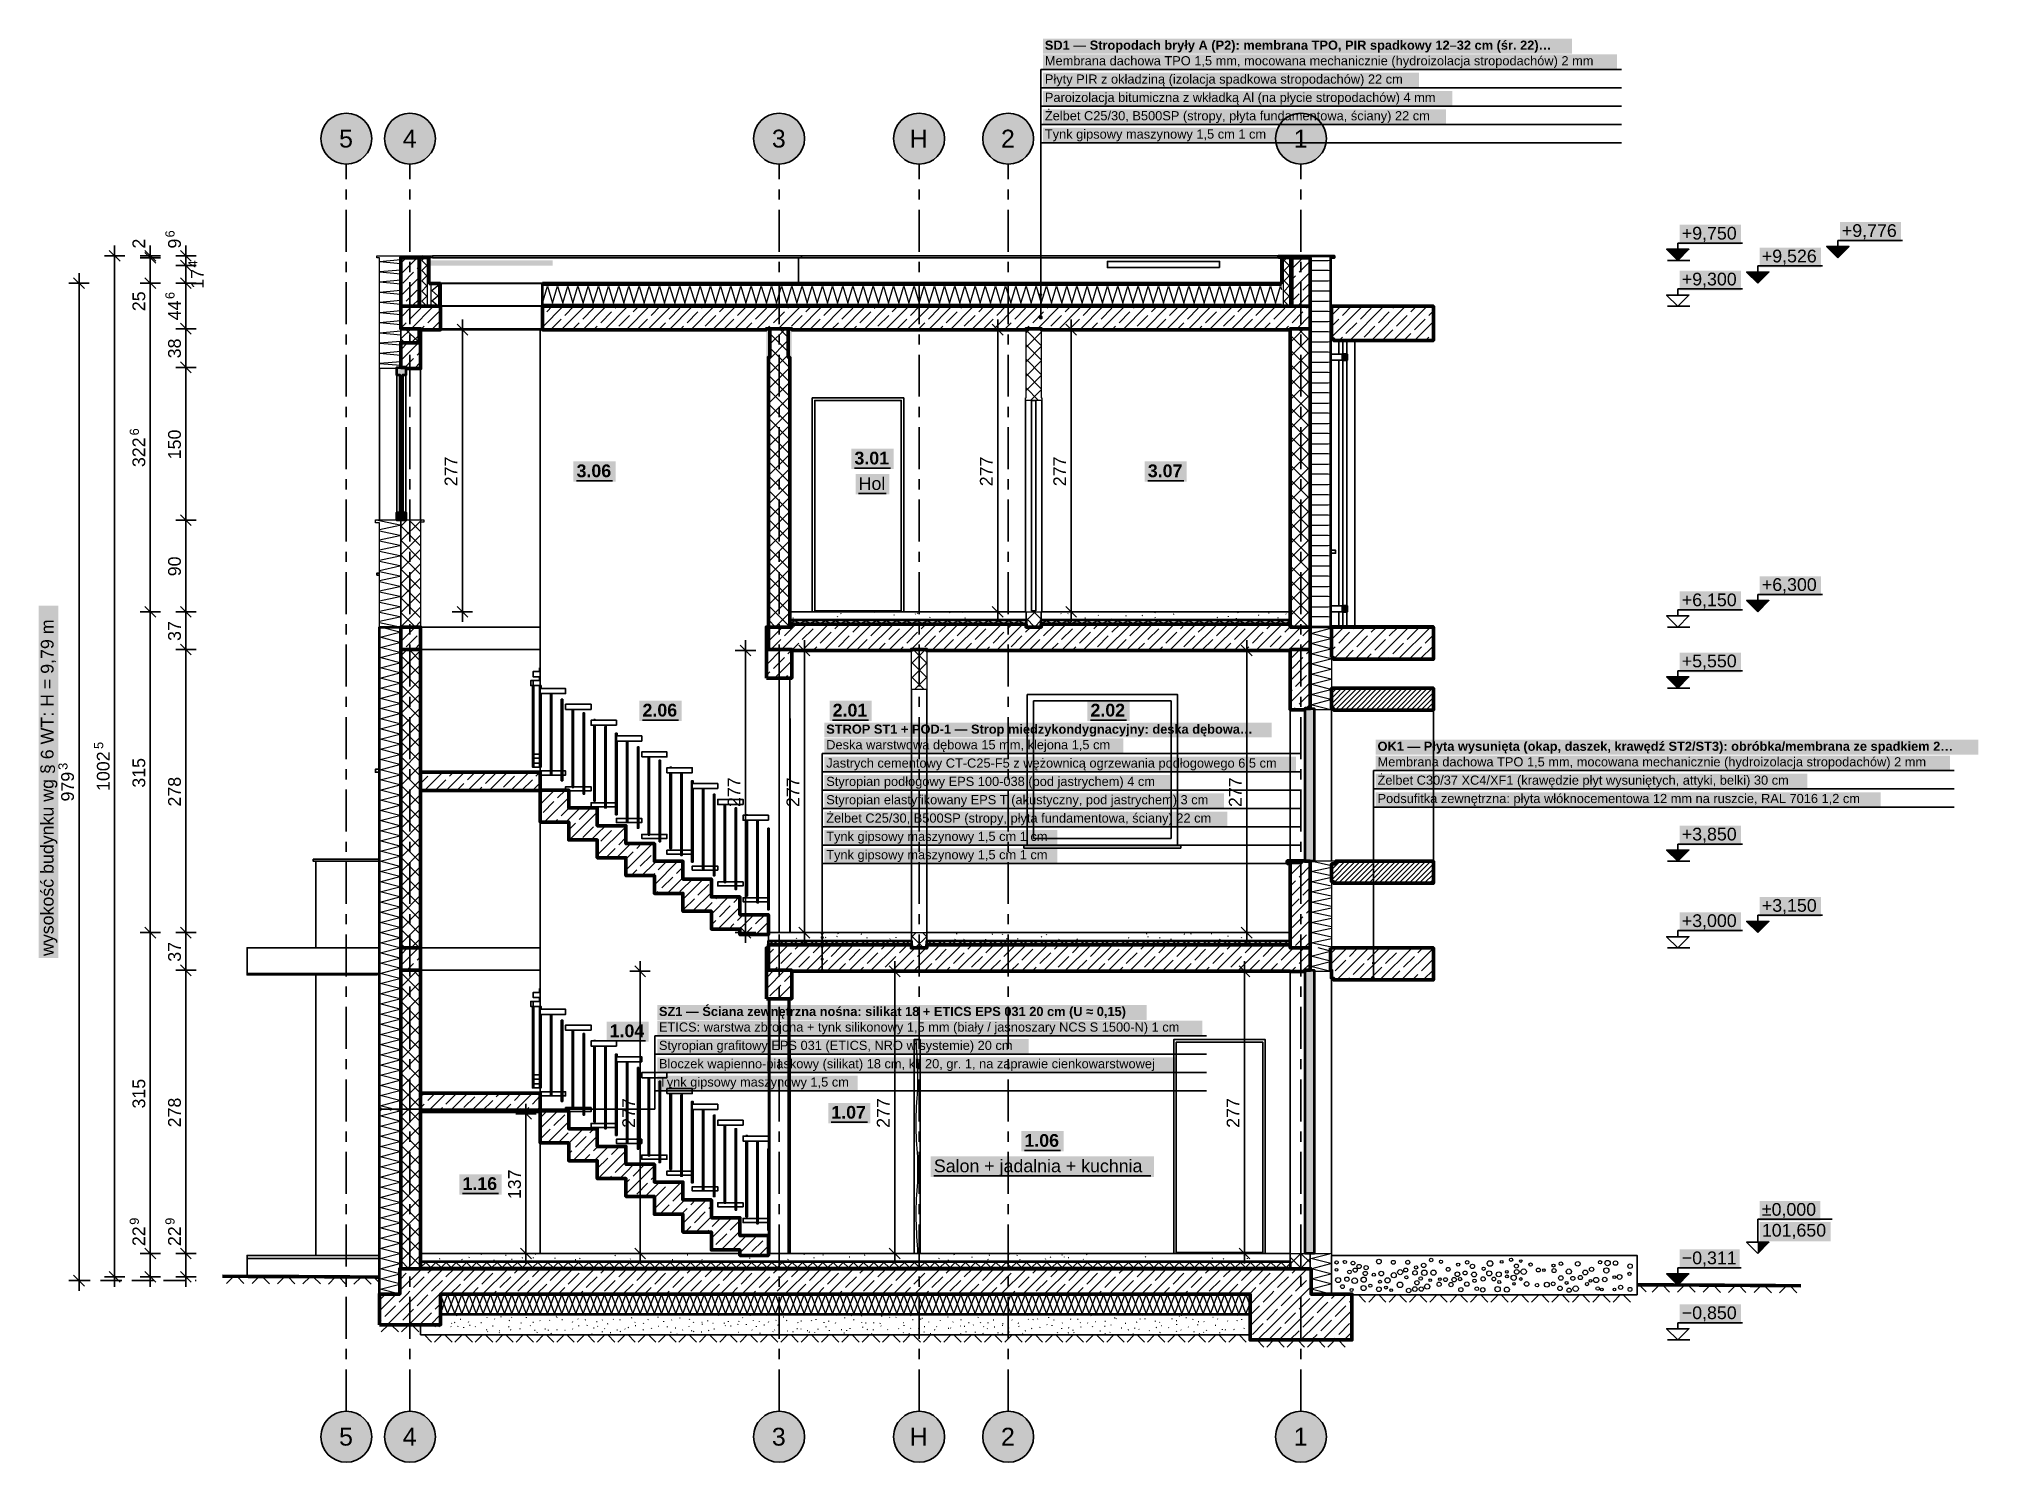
# Model space of a CAD drawing. Header units: metres. Extents: x -12.4 to 6.7, y -2 to 11.9.
import ezdxf

# ---------------------------------------------------------------- set-up
doc = ezdxf.new("R2010")
doc.units = ezdxf.units.M
for name, pattern in [('HYDRO_OKNA', [4.5, 1.5, -3]), ('KRESKOWA', [5.25, 4.2, -1.05]), ('KRESKOWA_3_1', [4, 3, -1]), ('PUNKTOWA', [10.5, 8.4, -1.05, 0, -1.05]), ('PUNKTOWA_KROTKA', [6.3, 4.2, -1.05, 0, -1.05])]:
    doc.linetypes.add(name, pattern=pattern)
for name, color, linetype, lineweight in [('A-FUNDAMENTY', 7, 'Continuous', 50), ('A-IZOL-WODNA', 5, 'Continuous', 100), ('A-KRESKOWANIE', 8, 'Continuous', 18), ('A-MASKA', 7, 'Continuous', 18), ('A-OPISY', 2, 'Continuous', 25), ('A-OSIE', 1, 'PUNKTOWA', 25), ('A-POMIESZCZENIA', 2, 'Continuous', 25), ('A-RZEDNE', 1, 'Continuous', 25), ('A-SCIANY-IZOL', 4, 'Continuous', 35), ('A-SCIANY-KONSTR', 7, 'Continuous', 50), ('A-SCIANY-WYK', 8, 'Continuous', 18), ('A-STROPY', 7, 'Continuous', 50), ('A-TEREN', 32, 'Continuous', 50), ('A-WARSTWY', 8, 'Continuous', 25), ('A-WIDOK', 7, 'Continuous', 25), ('A-WYMIARY', 1, 'Continuous', 25), ('A-WYPELNIENIA', 9, 'Continuous', 18)]:
    doc.layers.add(name, color=color, linetype=linetype, lineweight=lineweight)
doc.styles.add('PL_ARIAL', font='arial.ttf')
doc.styles.add('PL_ARIAL_B', font='arialbd.ttf')

msp = doc.modelspace()

# ---------------------------------------------------------------- texts
at = {"layer": 'A-OPISY'}
for s, style, p in [('SD1 — Stropodach bryły A (P2): membrana TPO, PIR spadkowy 12–32 cm (śr. 22)…', 'PL_ARIAL_B', (-2.515, 11.819)), ('Membrana dachowa TPO 1,5 mm, mocowana mechanicznie (hydroizolacja stropodachów) 2 mm', 'PL_ARIAL', (-2.515, 11.666)), ('Płyty PIR z okładziną (izolacja spadkowa stropodachów) 22 cm', 'PL_ARIAL', (-2.515, 11.486)), ('Żelbet C25/30, B500SP (stropy, płyta fundamentowa, ściany) 22 cm', 'PL_ARIAL', (-2.515, 11.126)), ('Paroizolacja bitumiczna z wkładką Al (na płycie stropodachów) 4 mm', 'PL_ARIAL', (-2.515, 11.306)), ('Tynk gipsowy maszynowy 1,5 cm 1 cm', 'PL_ARIAL', (-2.515, 10.946)), ('STROP ST1 + POD-1 — Strop międzykondygnacyjny: deska dębowa…', 'PL_ARIAL_B', (-4.662, 5.103)), ('Deska warstwowa dębowa 15 mm, klejona 1,5 cm', 'PL_ARIAL', (-4.662, 4.95)), ('OK1 — Płyta wysunięta (okap, daszek, krawędź ST2/ST3): obróbka/membrana ze spadkiem 2…', 'PL_ARIAL_B', (0.752, 4.935)), ('Jastrych cementowy CT-C25-F5 z wężownicą ogrzewania podłogowego 6,5 cm', 'PL_ARIAL', (-4.662, 4.77)), ('Membrana dachowa TPO 1,5 mm, mocowana mechanicznie (hydroizolacja stropodachów) 2 mm', 'PL_ARIAL', (0.752, 4.782)), ('Styropian podłogowy EPS 100-038 (pod jastrychem) 4 cm', 'PL_ARIAL', (-4.662, 4.59)), ('Żelbet C30/37 XC4/XF1 (krawędzie płyt wysuniętych, attyki, belki) 30 cm', 'PL_ARIAL', (0.752, 4.602)), ('Styropian elastyfikowany EPS T (akustyczny, pod jastrychem) 3 cm', 'PL_ARIAL', (-4.662, 4.41)), ('Podsufitka zewnętrzna: płyta włóknocementowa 12 mm na ruszcie, RAL 7016 1,2 cm', 'PL_ARIAL', (0.752, 4.422)), ('Żelbet C25/30, B500SP (stropy, płyta fundamentowa, ściany) 22 cm', 'PL_ARIAL', (-4.662, 4.23)), ('Tynk gipsowy maszynowy 1,5 cm 1 cm', 'PL_ARIAL', (-4.662, 4.05)), ('Tynk gipsowy maszynowy 1,5 cm 1 cm', 'PL_ARIAL', (-4.662, 3.87)), ('SZ1 — Ściana zewnętrzna nośna: silikat 18 + ETICS EPS 031 20 cm (U ≈ 0,15)', 'PL_ARIAL_B', (-6.305, 2.331)), ('ETICS: warstwa zbrojona + tynk silikonowy 1,5 mm (biały / jasnoszary NCS S 1500-N) 1 cm', 'PL_ARIAL', (-6.305, 2.178)), ('Styropian grafitowy EPS 031 (ETICS, NRO w systemie) 20 cm', 'PL_ARIAL', (-6.305, 1.998)), ('Bloczek wapienno-piaskowy (silikat) 18 cm, kl. 20, gr. 1, na zaprawie cienkowarstwowej', 'PL_ARIAL', (-6.305, 1.818)), ('Tynk gipsowy maszynowy 1,5 cm', 'PL_ARIAL', (-6.305, 1.638))]:
    msp.add_text(s, height=0.09, dxfattribs=dict(at, style=style)).set_placement(p)
at = {"layer": 'A-OSIE', "style": 'PL_ARIAL'}
for s, p in [('5', (-9.446, 10.859)), ('4', (-8.821, 10.859)), ('3', (-5.196, 10.859)), ('H', (-3.842, 10.859)), ('2', (-2.946, 10.859)), ('1', (-0.071, 10.859)), ('5', (-9.446, -1.887)), ('4', (-8.821, -1.887)), ('3', (-5.196, -1.887)), ('H', (-3.842, -1.887)), ('2', (-2.946, -1.887)), ('1', (-0.071, -1.887))]:
    msp.add_text(s, height=0.175, dxfattribs=at).set_placement(p)
at = {"layer": 'A-POMIESZCZENIA'}
for s, style, p in [('3.01', 'PL_ARIAL_B', (-4.385, 7.747)), ('3.06', 'PL_ARIAL_B', (-7.114, 7.622)), ('Hol', 'PL_ARIAL', (-4.344, 7.497)), ('3.07', 'PL_ARIAL_B', (-1.504, 7.622)), ('2.06', 'PL_ARIAL_B', (-6.466, 5.272)), ('2.01', 'PL_ARIAL_B', (-4.599, 5.272)), ('2.02', 'PL_ARIAL_B', (-2.067, 5.272)), ('1.04', 'PL_ARIAL_B', (-6.789, 2.123)), ('1.07', 'PL_ARIAL_B', (-4.612, 1.323)), ('1.06', 'PL_ARIAL_B', (-2.716, 1.047)), ('Salon + jadalnia + kuchnia', 'PL_ARIAL', (-3.605, 0.797)), ('1.16', 'PL_ARIAL_B', (-8.234, 0.623))]:
    msp.add_text(s, height=0.125, dxfattribs=dict(at, style=style)).set_placement(p)
at = {"layer": 'A-RZEDNE', "style": 'PL_ARIAL'}
for s, p in [('+9,776', (5.312, 9.981)), ('+9,750', (3.74, 9.955)), ('+9,526', (4.526, 9.731)), ('+9,300', (3.74, 9.505)), ('+6,150', (3.74, 6.355)), ('+6,300', (4.526, 6.505)), ('+5,550', (3.74, 5.755)), ('+3,850', (3.74, 4.055)), ('+3,150', (4.526, 3.355)), ('+3,000', (3.74, 3.205)), ('±0,000', (4.526, 0.37)), ('101,650', (4.526, 0.165)), ('−0,311', (3.74, -0.106)), ('−0,850', (3.74, -0.645))]:
    msp.add_text(s, height=0.125, dxfattribs=at).set_placement(p)
at = {"layer": 'A-WYMIARY', "style": 'PL_ARIAL'}
for s, height, p in [('2', 0.125, (-11.35, 9.867)), ('6', 0.09, (-11.062, 9.976)), ('9', 0.125, (-11, 9.867)), ('4', 0.09, (-10.837, 9.681)), ('17', 0.125, (-10.775, 9.472)), ('25', 0.125, (-11.35, 9.252)), ('6', 0.09, (-11.062, 9.371)), ('44', 0.125, (-11, 9.162)), ('38', 0.125, (-11, 8.789)), ('6', 0.09, (-11.412, 8.032)), ('322', 0.125, (-11.35, 7.721)), ('150', 0.125, (-11, 7.798)), ('277', 0.125, (-8.285, 7.533)), ('277', 0.125, (-3.028, 7.533)), ('277', 0.125, (-2.307, 7.533)), ('90', 0.125, (-11, 6.649)), ('wysokość budynku wg § 6 WT: H = 9,79 m', 0.125, (-12.25, 2.921)), ('37', 0.125, (-11, 6.014)), ('5', 0.09, (-11.762, 4.953)), ('3', 0.09, (-12.113, 4.748)), ('1002', 0.125, (-11.7, 4.541)), ('315', 0.125, (-11.35, 4.573)), ('979', 0.125, (-12.05, 4.438)), ('278', 0.125, (-11, 4.388)), ('277', 0.125, (-5.505, 4.383)), ('277', 0.125, (-4.927, 4.383)), ('277', 0.125, (-0.583, 4.383)), ('37', 0.125, (-11, 2.864)), ('315', 0.125, (-11.35, 1.423)), ('278', 0.125, (-11, 1.238)), ('277', 0.125, (-6.54, 1.233)), ('277', 0.125, (-4.04, 1.233)), ('277', 0.125, (-0.604, 1.233)), ('137', 0.125, (-7.661, 0.533)), ('9', 0.09, (-11.412, 0.281)), ('22', 0.125, (-11.35, 0.072)), ('9', 0.09, (-11.062, 0.281)), ('22', 0.125, (-11, 0.072))]:
    msp.add_text(s, height=height, rotation=90, dxfattribs=at).set_placement(p)

# ---------------------------------------------------------------- hatches: boundary and pattern name
at = {"layer": 'A-MASKA', "true_color": 0xffffff}
for points in [[(-2.533, 11.782), (2.661, 11.782), (2.661, 11.927), (-2.533, 11.927)], [(-2.533, 11.629), (3.105, 11.629), (3.105, 11.774), (-2.533, 11.774)], [(-2.533, 11.449), (1.159, 11.449), (1.159, 11.594), (-2.533, 11.594)], [(-2.533, 11.269), (1.487, 11.269), (1.487, 11.414), (-2.533, 11.414)], [(-2.533, 11.089), (1.424, 11.089), (1.424, 11.234), (-2.533, 11.234)], [(-2.533, 10.909), (-0.244, 10.909), (-0.244, 11.054), (-2.533, 11.054)], [(3.72, 9.908), (4.321, 9.908), (4.321, 10.1), (3.72, 10.1)], [(5.292, 9.934), (5.892, 9.934), (5.892, 10.126), (5.292, 10.126)], [(4.506, 9.684), (5.107, 9.684), (5.107, 9.876), (4.506, 9.876)], [(3.72, 9.458), (4.321, 9.458), (4.321, 9.65), (3.72, 9.65)], [(3.72, 6.307), (4.321, 6.307), (4.321, 6.5), (3.72, 6.5)], [(4.506, 6.457), (5.107, 6.457), (5.107, 6.65), (4.506, 6.65)], [(-12.203, 2.901), (-12.203, 6.359), (-12.395, 6.359), (-12.395, 2.901)], [(3.72, 5.707), (4.321, 5.707), (4.321, 5.9), (3.72, 5.9)], [(-4.68, 5.066), (-0.289, 5.066), (-0.289, 5.21), (-4.68, 5.21)], [(-4.68, 4.913), (-1.744, 4.913), (-1.744, 5.058), (-4.68, 5.058)], [(0.735, 4.898), (6.651, 4.898), (6.651, 5.043), (0.735, 5.043)], [(-4.68, 4.733), (-0.05, 4.733), (-0.05, 4.878), (-4.68, 4.878)], [(0.735, 4.745), (6.373, 4.745), (6.373, 4.889), (0.735, 4.889)], [(-4.68, 4.553), (-1.286, 4.553), (-1.286, 4.697), (-4.68, 4.697)], [(0.735, 4.565), (4.972, 4.565), (4.972, 4.71), (0.735, 4.71)], [(-4.68, 4.373), (-0.755, 4.373), (-0.755, 4.518), (-4.68, 4.518)], [(0.735, 4.385), (5.694, 4.385), (5.694, 4.529), (0.735, 4.529)], [(-4.68, 4.193), (-0.723, 4.193), (-0.723, 4.338), (-4.68, 4.338)], [(3.72, 4.007), (4.321, 4.007), (4.321, 4.2), (3.72, 4.2)], [(-4.68, 4.013), (-2.391, 4.013), (-2.391, 4.157), (-4.68, 4.157)], [(-4.68, 3.833), (-2.391, 3.833), (-2.391, 3.978), (-4.68, 3.978)], [(4.506, 3.308), (5.107, 3.308), (5.107, 3.5), (4.506, 3.5)], [(3.72, 3.158), (4.321, 3.158), (4.321, 3.35), (3.72, 3.35)], [(-6.322, 2.293), (-1.515, 2.293), (-1.515, 2.438), (-6.322, 2.438)], [(-6.322, 2.14), (-0.97, 2.14), (-0.97, 2.285), (-6.322, 2.285)], [(-6.322, 1.96), (-2.674, 1.96), (-2.674, 2.105), (-6.322, 2.105)], [(-6.322, 1.78), (-1.227, 1.78), (-1.227, 1.925), (-6.322, 1.925)], [(-6.322, 1.6), (-4.354, 1.6), (-4.354, 1.745), (-6.322, 1.745)], [(4.506, 0.323), (5.1, 0.323), (5.1, 0.515), (4.506, 0.515)], [(4.506, 0.118), (5.202, 0.118), (5.202, 0.31), (4.506, 0.31)], [(3.72, -0.153), (4.307, -0.153), (4.307, 0.039), (3.72, 0.039)], [(3.72, -0.692), (4.321, -0.692), (4.321, -0.5), (3.72, -0.5)]]:
    msp.add_hatch(color=7, dxfattribs=at).paths.add_polyline_path(points)
at = {"layer": 'A-OPISY', "true_color": 0x000000}
for points in [[(-2.54, 9.525), (-2.541, 9.529), (-2.542, 9.533), (-2.545, 9.536), (-2.548, 9.538), (-2.551, 9.539), (-2.555, 9.54), (-2.559, 9.539), (-2.563, 9.538), (-2.566, 9.536), (-2.568, 9.533), (-2.57, 9.529), (-2.57, 9.525), (-2.57, 9.521), (-2.568, 9.518), (-2.566, 9.514), (-2.563, 9.512), (-2.559, 9.511), (-2.555, 9.51), (-2.551, 9.511), (-2.548, 9.512), (-2.545, 9.514), (-2.542, 9.518), (-2.541, 9.521)], [(-2.54, 9.414), (-2.541, 9.418), (-2.542, 9.422), (-2.545, 9.425), (-2.548, 9.427), (-2.551, 9.428), (-2.555, 9.429), (-2.559, 9.428), (-2.563, 9.427), (-2.566, 9.425), (-2.568, 9.422), (-2.57, 9.418), (-2.57, 9.414), (-2.57, 9.41), (-2.568, 9.407), (-2.566, 9.403), (-2.563, 9.401), (-2.559, 9.4), (-2.555, 9.399), (-2.551, 9.4), (-2.548, 9.401), (-2.545, 9.403), (-2.542, 9.407), (-2.541, 9.41)], [(-2.535, 9.19), (-2.536, 9.195), (-2.538, 9.2), (-2.541, 9.204), (-2.545, 9.207), (-2.55, 9.209), (-2.555, 9.21), (-2.56, 9.209), (-2.565, 9.207), (-2.569, 9.204), (-2.572, 9.2), (-2.574, 9.195), (-2.575, 9.19), (-2.574, 9.185), (-2.572, 9.18), (-2.569, 9.176), (-2.565, 9.173), (-2.56, 9.171), (-2.555, 9.17), (-2.55, 9.171), (-2.545, 9.173), (-2.541, 9.176), (-2.538, 9.18), (-2.536, 9.185)], [(-2.54, 9.302), (-2.541, 9.306), (-2.542, 9.309), (-2.545, 9.313), (-2.548, 9.315), (-2.551, 9.316), (-2.555, 9.317), (-2.559, 9.316), (-2.563, 9.315), (-2.566, 9.313), (-2.568, 9.309), (-2.57, 9.306), (-2.57, 9.302), (-2.57, 9.298), (-2.568, 9.294), (-2.566, 9.291), (-2.563, 9.289), (-2.559, 9.288), (-2.555, 9.287), (-2.551, 9.288), (-2.548, 9.289), (-2.545, 9.291), (-2.542, 9.294), (-2.541, 9.298)], [(-4.687, 3.143), (-4.688, 3.146), (-4.689, 3.15), (-4.692, 3.153), (-4.695, 3.155), (-4.699, 3.157), (-4.702, 3.158), (-4.706, 3.157), (-4.71, 3.155), (-4.713, 3.153), (-4.715, 3.15), (-4.717, 3.146), (-4.717, 3.143), (-4.717, 3.139), (-4.715, 3.135), (-4.713, 3.132), (-4.71, 3.13), (-4.706, 3.128), (-4.702, 3.127), (-4.699, 3.128), (-4.695, 3.13), (-4.692, 3.132), (-4.689, 3.135), (-4.688, 3.139)], [(-4.687, 3.103), (-4.688, 3.106), (-4.689, 3.11), (-4.692, 3.113), (-4.695, 3.115), (-4.699, 3.117), (-4.702, 3.118), (-4.706, 3.117), (-4.71, 3.115), (-4.713, 3.113), (-4.715, 3.11), (-4.717, 3.106), (-4.717, 3.103), (-4.717, 3.099), (-4.715, 3.095), (-4.713, 3.092), (-4.71, 3.09), (-4.706, 3.088), (-4.702, 3.087), (-4.699, 3.088), (-4.695, 3.09), (-4.692, 3.092), (-4.689, 3.095), (-4.688, 3.099)], [(-4.687, 3.05), (-4.688, 3.054), (-4.689, 3.057), (-4.692, 3.061), (-4.695, 3.063), (-4.699, 3.064), (-4.702, 3.065), (-4.706, 3.064), (-4.71, 3.063), (-4.713, 3.061), (-4.715, 3.057), (-4.717, 3.054), (-4.717, 3.05), (-4.717, 3.046), (-4.715, 3.042), (-4.713, 3.039), (-4.71, 3.037), (-4.706, 3.036), (-4.702, 3.035), (-4.699, 3.036), (-4.695, 3.037), (-4.692, 3.039), (-4.689, 3.042), (-4.688, 3.046)], [(-4.687, 3.015), (-4.688, 3.019), (-4.689, 3.022), (-4.692, 3.026), (-4.695, 3.028), (-4.699, 3.029), (-4.702, 3.03), (-4.706, 3.029), (-4.71, 3.028), (-4.713, 3.026), (-4.715, 3.022), (-4.717, 3.019), (-4.717, 3.015), (-4.717, 3.011), (-4.715, 3.007), (-4.713, 3.004), (-4.71, 3.002), (-4.706, 3.001), (-4.702, 3), (-4.699, 3.001), (-4.695, 3.002), (-4.692, 3.004), (-4.689, 3.007), (-4.688, 3.011)], [(-4.687, 2.89), (-4.688, 2.894), (-4.689, 2.897), (-4.692, 2.901), (-4.695, 2.903), (-4.699, 2.904), (-4.702, 2.905), (-4.706, 2.904), (-4.71, 2.903), (-4.713, 2.901), (-4.715, 2.897), (-4.717, 2.894), (-4.717, 2.89), (-4.717, 2.886), (-4.715, 2.882), (-4.713, 2.879), (-4.71, 2.877), (-4.706, 2.876), (-4.702, 2.875), (-4.699, 2.876), (-4.695, 2.877), (-4.692, 2.879), (-4.689, 2.882), (-4.688, 2.886)], [(0.727, 3.001), (0.726, 3.005), (0.725, 3.008), (0.723, 3.012), (0.719, 3.014), (0.716, 3.015), (0.712, 3.016), (0.708, 3.015), (0.704, 3.014), (0.701, 3.012), (0.699, 3.008), (0.698, 3.005), (0.697, 3.001), (0.698, 2.997), (0.699, 2.994), (0.701, 2.99), (0.704, 2.988), (0.708, 2.987), (0.712, 2.986), (0.716, 2.987), (0.719, 2.988), (0.723, 2.99), (0.725, 2.994), (0.726, 2.997)], [(0.727, 2.85), (0.726, 2.854), (0.725, 2.857), (0.723, 2.861), (0.719, 2.863), (0.716, 2.864), (0.712, 2.865), (0.708, 2.864), (0.704, 2.863), (0.701, 2.861), (0.699, 2.857), (0.698, 2.854), (0.697, 2.85), (0.698, 2.846), (0.699, 2.843), (0.701, 2.839), (0.704, 2.837), (0.708, 2.836), (0.712, 2.835), (0.716, 2.836), (0.719, 2.837), (0.723, 2.839), (0.725, 2.843), (0.726, 2.846)], [(-4.682, 2.775), (-4.683, 2.78), (-4.685, 2.785), (-4.688, 2.789), (-4.692, 2.792), (-4.697, 2.794), (-4.702, 2.795), (-4.708, 2.794), (-4.712, 2.792), (-4.717, 2.789), (-4.72, 2.785), (-4.722, 2.78), (-4.722, 2.775), (-4.722, 2.77), (-4.72, 2.765), (-4.717, 2.761), (-4.712, 2.758), (-4.708, 2.756), (-4.702, 2.755), (-4.697, 2.756), (-4.692, 2.758), (-4.688, 2.761), (-4.685, 2.765), (-4.683, 2.77)], [(0.732, 2.692), (0.731, 2.698), (0.729, 2.702), (0.726, 2.707), (0.722, 2.71), (0.717, 2.712), (0.712, 2.712), (0.707, 2.712), (0.702, 2.71), (0.698, 2.707), (0.695, 2.702), (0.693, 2.698), (0.692, 2.692), (0.693, 2.687), (0.695, 2.682), (0.698, 2.678), (0.702, 2.675), (0.707, 2.673), (0.712, 2.672), (0.717, 2.673), (0.722, 2.675), (0.726, 2.678), (0.729, 2.682), (0.731, 2.687)], [(-9.025, 1.417), (-9.026, 1.423), (-9.028, 1.427), (-9.031, 1.432), (-9.035, 1.435), (-9.04, 1.437), (-9.045, 1.438), (-9.05, 1.437), (-9.055, 1.435), (-9.059, 1.432), (-9.062, 1.427), (-9.064, 1.423), (-9.065, 1.417), (-9.064, 1.412), (-9.062, 1.407), (-9.059, 1.403), (-9.055, 1.4), (-9.05, 1.398), (-9.045, 1.397), (-9.04, 1.398), (-9.035, 1.4), (-9.031, 1.403), (-9.028, 1.407), (-9.026, 1.412)], [(-9.03, 1.417), (-9.031, 1.421), (-9.032, 1.425), (-9.034, 1.428), (-9.037, 1.43), (-9.041, 1.432), (-9.045, 1.432), (-9.049, 1.432), (-9.053, 1.43), (-9.056, 1.428), (-9.058, 1.425), (-9.059, 1.421), (-9.06, 1.417), (-9.059, 1.414), (-9.058, 1.41), (-9.056, 1.407), (-9.053, 1.405), (-9.049, 1.403), (-9.045, 1.403), (-9.041, 1.403), (-9.037, 1.405), (-9.034, 1.407), (-9.032, 1.41), (-9.031, 1.414)], [(-8.925, 1.417), (-8.926, 1.421), (-8.927, 1.425), (-8.929, 1.428), (-8.932, 1.43), (-8.936, 1.432), (-8.94, 1.432), (-8.944, 1.432), (-8.947, 1.43), (-8.951, 1.428), (-8.953, 1.425), (-8.954, 1.421), (-8.955, 1.417), (-8.954, 1.414), (-8.953, 1.41), (-8.951, 1.407), (-8.947, 1.405), (-8.944, 1.403), (-8.94, 1.403), (-8.936, 1.403), (-8.932, 1.405), (-8.929, 1.407), (-8.927, 1.41), (-8.926, 1.414)], [(-8.735, 1.417), (-8.736, 1.421), (-8.737, 1.425), (-8.739, 1.428), (-8.742, 1.43), (-8.746, 1.432), (-8.75, 1.432), (-8.754, 1.432), (-8.758, 1.43), (-8.761, 1.428), (-8.763, 1.425), (-8.764, 1.421), (-8.765, 1.417), (-8.764, 1.414), (-8.763, 1.41), (-8.761, 1.407), (-8.758, 1.405), (-8.754, 1.403), (-8.75, 1.403), (-8.746, 1.403), (-8.742, 1.405), (-8.739, 1.407), (-8.737, 1.41), (-8.736, 1.414)], [(-8.637, 1.417), (-8.638, 1.421), (-8.64, 1.425), (-8.642, 1.428), (-8.645, 1.43), (-8.649, 1.432), (-8.652, 1.432), (-8.656, 1.432), (-8.66, 1.43), (-8.663, 1.428), (-8.665, 1.425), (-8.667, 1.421), (-8.668, 1.417), (-8.667, 1.414), (-8.665, 1.41), (-8.663, 1.407), (-8.66, 1.405), (-8.656, 1.403), (-8.652, 1.403), (-8.649, 1.403), (-8.645, 1.405), (-8.642, 1.407), (-8.64, 1.41), (-8.638, 1.414)]]:
    msp.add_hatch(color=7, dxfattribs=at).paths.add_polyline_path(points)
at = {"layer": 'A-OSIE', "true_color": 0xffffff}
for points in [[(-9.125, 10.946), (-9.127, 10.979), (-9.134, 11.011), (-9.144, 11.042), (-9.158, 11.071), (-9.177, 11.098), (-9.198, 11.123), (-9.223, 11.144), (-9.25, 11.163), (-9.279, 11.177), (-9.31, 11.187), (-9.342, 11.194), (-9.375, 11.196), (-9.408, 11.194), (-9.44, 11.187), (-9.471, 11.177), (-9.5, 11.163), (-9.527, 11.144), (-9.552, 11.123), (-9.573, 11.098), (-9.592, 11.071), (-9.606, 11.042), (-9.616, 11.011), (-9.623, 10.979), (-9.625, 10.946), (-9.623, 10.913), (-9.616, 10.881), (-9.606, 10.85), (-9.592, 10.821), (-9.573, 10.794), (-9.552, 10.769), (-9.527, 10.748), (-9.5, 10.729), (-9.471, 10.715), (-9.44, 10.705), (-9.408, 10.698), (-9.375, 10.696), (-9.342, 10.698), (-9.31, 10.705), (-9.279, 10.715), (-9.25, 10.729), (-9.223, 10.748), (-9.198, 10.769), (-9.177, 10.794), (-9.158, 10.821), (-9.144, 10.85), (-9.134, 10.881), (-9.127, 10.913)], [(-8.5, 10.946), (-8.502, 10.979), (-8.509, 11.011), (-8.519, 11.042), (-8.533, 11.071), (-8.552, 11.098), (-8.573, 11.123), (-8.598, 11.144), (-8.625, 11.163), (-8.654, 11.177), (-8.685, 11.187), (-8.717, 11.194), (-8.75, 11.196), (-8.783, 11.194), (-8.815, 11.187), (-8.846, 11.177), (-8.875, 11.163), (-8.902, 11.144), (-8.927, 11.123), (-8.948, 11.098), (-8.967, 11.071), (-8.981, 11.042), (-8.991, 11.011), (-8.998, 10.979), (-9, 10.946), (-8.998, 10.913), (-8.991, 10.881), (-8.981, 10.85), (-8.967, 10.821), (-8.948, 10.794), (-8.927, 10.769), (-8.902, 10.748), (-8.875, 10.729), (-8.846, 10.715), (-8.815, 10.705), (-8.783, 10.698), (-8.75, 10.696), (-8.717, 10.698), (-8.685, 10.705), (-8.654, 10.715), (-8.625, 10.729), (-8.598, 10.748), (-8.573, 10.769), (-8.552, 10.794), (-8.533, 10.821), (-8.519, 10.85), (-8.509, 10.881), (-8.502, 10.913)], [(-4.875, 10.946), (-4.877, 10.979), (-4.884, 11.011), (-4.894, 11.042), (-4.908, 11.071), (-4.927, 11.098), (-4.948, 11.123), (-4.973, 11.144), (-5, 11.163), (-5.029, 11.177), (-5.06, 11.187), (-5.092, 11.194), (-5.125, 11.196), (-5.158, 11.194), (-5.19, 11.187), (-5.221, 11.177), (-5.25, 11.163), (-5.277, 11.144), (-5.302, 11.123), (-5.323, 11.098), (-5.342, 11.071), (-5.356, 11.042), (-5.366, 11.011), (-5.373, 10.979), (-5.375, 10.946), (-5.373, 10.913), (-5.366, 10.881), (-5.356, 10.85), (-5.342, 10.821), (-5.323, 10.794), (-5.302, 10.769), (-5.277, 10.748), (-5.25, 10.729), (-5.221, 10.715), (-5.19, 10.705), (-5.158, 10.698), (-5.125, 10.696), (-5.092, 10.698), (-5.06, 10.705), (-5.029, 10.715), (-5, 10.729), (-4.973, 10.748), (-4.948, 10.769), (-4.927, 10.794), (-4.908, 10.821), (-4.894, 10.85), (-4.884, 10.881), (-4.877, 10.913)], [(-3.5, 10.946), (-3.502, 10.979), (-3.509, 11.011), (-3.519, 11.042), (-3.533, 11.071), (-3.552, 11.098), (-3.573, 11.123), (-3.598, 11.144), (-3.625, 11.163), (-3.654, 11.177), (-3.685, 11.187), (-3.717, 11.194), (-3.75, 11.196), (-3.783, 11.194), (-3.815, 11.187), (-3.846, 11.177), (-3.875, 11.163), (-3.902, 11.144), (-3.927, 11.123), (-3.948, 11.098), (-3.967, 11.071), (-3.981, 11.042), (-3.991, 11.011), (-3.998, 10.979), (-4, 10.946), (-3.998, 10.913), (-3.991, 10.881), (-3.981, 10.85), (-3.967, 10.821), (-3.948, 10.794), (-3.927, 10.769), (-3.902, 10.748), (-3.875, 10.729), (-3.846, 10.715), (-3.815, 10.705), (-3.783, 10.698), (-3.75, 10.696), (-3.717, 10.698), (-3.685, 10.705), (-3.654, 10.715), (-3.625, 10.729), (-3.598, 10.748), (-3.573, 10.769), (-3.552, 10.794), (-3.533, 10.821), (-3.519, 10.85), (-3.509, 10.881), (-3.502, 10.913)], [(-2.625, 10.946), (-2.627, 10.979), (-2.634, 11.011), (-2.644, 11.042), (-2.658, 11.071), (-2.677, 11.098), (-2.698, 11.123), (-2.723, 11.144), (-2.75, 11.163), (-2.779, 11.177), (-2.81, 11.187), (-2.842, 11.194), (-2.875, 11.196), (-2.908, 11.194), (-2.94, 11.187), (-2.971, 11.177), (-3, 11.163), (-3.027, 11.144), (-3.052, 11.123), (-3.073, 11.098), (-3.092, 11.071), (-3.106, 11.042), (-3.116, 11.011), (-3.123, 10.979), (-3.125, 10.946), (-3.123, 10.913), (-3.116, 10.881), (-3.106, 10.85), (-3.092, 10.821), (-3.073, 10.794), (-3.052, 10.769), (-3.027, 10.748), (-3, 10.729), (-2.971, 10.715), (-2.94, 10.705), (-2.908, 10.698), (-2.875, 10.696), (-2.842, 10.698), (-2.81, 10.705), (-2.779, 10.715), (-2.75, 10.729), (-2.723, 10.748), (-2.698, 10.769), (-2.677, 10.794), (-2.658, 10.821), (-2.644, 10.85), (-2.634, 10.881), (-2.627, 10.913)], [(0.25, 10.946), (0.248, 10.979), (0.241, 11.011), (0.231, 11.042), (0.217, 11.071), (0.198, 11.098), (0.177, 11.123), (0.152, 11.144), (0.125, 11.163), (0.096, 11.177), (0.065, 11.187), (0.033, 11.194), (0, 11.196), (-0.033, 11.194), (-0.065, 11.187), (-0.096, 11.177), (-0.125, 11.163), (-0.152, 11.144), (-0.177, 11.123), (-0.198, 11.098), (-0.217, 11.071), (-0.231, 11.042), (-0.241, 11.011), (-0.248, 10.979), (-0.25, 10.946), (-0.248, 10.913), (-0.241, 10.881), (-0.231, 10.85), (-0.217, 10.821), (-0.198, 10.794), (-0.177, 10.769), (-0.152, 10.748), (-0.125, 10.729), (-0.096, 10.715), (-0.065, 10.705), (-0.033, 10.698), (0, 10.696), (0.033, 10.698), (0.065, 10.705), (0.096, 10.715), (0.125, 10.729), (0.152, 10.748), (0.177, 10.769), (0.198, 10.794), (0.217, 10.821), (0.231, 10.85), (0.241, 10.881), (0.248, 10.913)], [(-9.125, -1.8), (-9.127, -1.767), (-9.134, -1.735), (-9.144, -1.704), (-9.158, -1.675), (-9.177, -1.648), (-9.198, -1.623), (-9.223, -1.602), (-9.25, -1.583), (-9.279, -1.569), (-9.31, -1.559), (-9.342, -1.552), (-9.375, -1.55), (-9.408, -1.552), (-9.44, -1.559), (-9.471, -1.569), (-9.5, -1.583), (-9.527, -1.602), (-9.552, -1.623), (-9.573, -1.648), (-9.592, -1.675), (-9.606, -1.704), (-9.616, -1.735), (-9.623, -1.767), (-9.625, -1.8), (-9.623, -1.833), (-9.616, -1.865), (-9.606, -1.896), (-9.592, -1.925), (-9.573, -1.952), (-9.552, -1.977), (-9.527, -1.998), (-9.5, -2.017), (-9.471, -2.031), (-9.44, -2.041), (-9.408, -2.048), (-9.375, -2.05), (-9.342, -2.048), (-9.31, -2.041), (-9.279, -2.031), (-9.25, -2.017), (-9.223, -1.998), (-9.198, -1.977), (-9.177, -1.952), (-9.158, -1.925), (-9.144, -1.896), (-9.134, -1.865), (-9.127, -1.833)], [(-8.5, -1.8), (-8.502, -1.767), (-8.509, -1.735), (-8.519, -1.704), (-8.533, -1.675), (-8.552, -1.648), (-8.573, -1.623), (-8.598, -1.602), (-8.625, -1.583), (-8.654, -1.569), (-8.685, -1.559), (-8.717, -1.552), (-8.75, -1.55), (-8.783, -1.552), (-8.815, -1.559), (-8.846, -1.569), (-8.875, -1.583), (-8.902, -1.602), (-8.927, -1.623), (-8.948, -1.648), (-8.967, -1.675), (-8.981, -1.704), (-8.991, -1.735), (-8.998, -1.767), (-9, -1.8), (-8.998, -1.833), (-8.991, -1.865), (-8.981, -1.896), (-8.967, -1.925), (-8.948, -1.952), (-8.927, -1.977), (-8.902, -1.998), (-8.875, -2.017), (-8.846, -2.031), (-8.815, -2.041), (-8.783, -2.048), (-8.75, -2.05), (-8.717, -2.048), (-8.685, -2.041), (-8.654, -2.031), (-8.625, -2.017), (-8.598, -1.998), (-8.573, -1.977), (-8.552, -1.952), (-8.533, -1.925), (-8.519, -1.896), (-8.509, -1.865), (-8.502, -1.833)], [(-4.875, -1.8), (-4.877, -1.767), (-4.884, -1.735), (-4.894, -1.704), (-4.908, -1.675), (-4.927, -1.648), (-4.948, -1.623), (-4.973, -1.602), (-5, -1.583), (-5.029, -1.569), (-5.06, -1.559), (-5.092, -1.552), (-5.125, -1.55), (-5.158, -1.552), (-5.19, -1.559), (-5.221, -1.569), (-5.25, -1.583), (-5.277, -1.602), (-5.302, -1.623), (-5.323, -1.648), (-5.342, -1.675), (-5.356, -1.704), (-5.366, -1.735), (-5.373, -1.767), (-5.375, -1.8), (-5.373, -1.833), (-5.366, -1.865), (-5.356, -1.896), (-5.342, -1.925), (-5.323, -1.952), (-5.302, -1.977), (-5.277, -1.998), (-5.25, -2.017), (-5.221, -2.031), (-5.19, -2.041), (-5.158, -2.048), (-5.125, -2.05), (-5.092, -2.048), (-5.06, -2.041), (-5.029, -2.031), (-5, -2.017), (-4.973, -1.998), (-4.948, -1.977), (-4.927, -1.952), (-4.908, -1.925), (-4.894, -1.896), (-4.884, -1.865), (-4.877, -1.833)], [(-3.5, -1.8), (-3.502, -1.767), (-3.509, -1.735), (-3.519, -1.704), (-3.533, -1.675), (-3.552, -1.648), (-3.573, -1.623), (-3.598, -1.602), (-3.625, -1.583), (-3.654, -1.569), (-3.685, -1.559), (-3.717, -1.552), (-3.75, -1.55), (-3.783, -1.552), (-3.815, -1.559), (-3.846, -1.569), (-3.875, -1.583), (-3.902, -1.602), (-3.927, -1.623), (-3.948, -1.648), (-3.967, -1.675), (-3.981, -1.704), (-3.991, -1.735), (-3.998, -1.767), (-4, -1.8), (-3.998, -1.833), (-3.991, -1.865), (-3.981, -1.896), (-3.967, -1.925), (-3.948, -1.952), (-3.927, -1.977), (-3.902, -1.998), (-3.875, -2.017), (-3.846, -2.031), (-3.815, -2.041), (-3.783, -2.048), (-3.75, -2.05), (-3.717, -2.048), (-3.685, -2.041), (-3.654, -2.031), (-3.625, -2.017), (-3.598, -1.998), (-3.573, -1.977), (-3.552, -1.952), (-3.533, -1.925), (-3.519, -1.896), (-3.509, -1.865), (-3.502, -1.833)], [(-2.625, -1.8), (-2.627, -1.767), (-2.634, -1.735), (-2.644, -1.704), (-2.658, -1.675), (-2.677, -1.648), (-2.698, -1.623), (-2.723, -1.602), (-2.75, -1.583), (-2.779, -1.569), (-2.81, -1.559), (-2.842, -1.552), (-2.875, -1.55), (-2.908, -1.552), (-2.94, -1.559), (-2.971, -1.569), (-3, -1.583), (-3.027, -1.602), (-3.052, -1.623), (-3.073, -1.648), (-3.092, -1.675), (-3.106, -1.704), (-3.116, -1.735), (-3.123, -1.767), (-3.125, -1.8), (-3.123, -1.833), (-3.116, -1.865), (-3.106, -1.896), (-3.092, -1.925), (-3.073, -1.952), (-3.052, -1.977), (-3.027, -1.998), (-3, -2.017), (-2.971, -2.031), (-2.94, -2.041), (-2.908, -2.048), (-2.875, -2.05), (-2.842, -2.048), (-2.81, -2.041), (-2.779, -2.031), (-2.75, -2.017), (-2.723, -1.998), (-2.698, -1.977), (-2.677, -1.952), (-2.658, -1.925), (-2.644, -1.896), (-2.634, -1.865), (-2.627, -1.833)], [(0.25, -1.8), (0.248, -1.767), (0.241, -1.735), (0.231, -1.704), (0.217, -1.675), (0.198, -1.648), (0.177, -1.623), (0.152, -1.602), (0.125, -1.583), (0.096, -1.569), (0.065, -1.559), (0.033, -1.552), (0, -1.55), (-0.033, -1.552), (-0.065, -1.559), (-0.096, -1.569), (-0.125, -1.583), (-0.152, -1.602), (-0.177, -1.623), (-0.198, -1.648), (-0.217, -1.675), (-0.231, -1.704), (-0.241, -1.735), (-0.248, -1.767), (-0.25, -1.8), (-0.248, -1.833), (-0.241, -1.865), (-0.231, -1.896), (-0.217, -1.925), (-0.198, -1.952), (-0.177, -1.977), (-0.152, -1.998), (-0.125, -2.017), (-0.096, -2.031), (-0.065, -2.041), (-0.033, -2.048), (0, -2.05), (0.033, -2.048), (0.065, -2.041), (0.096, -2.031), (0.125, -2.017), (0.152, -1.998), (0.177, -1.977), (0.198, -1.952), (0.217, -1.925), (0.231, -1.896), (0.241, -1.865), (0.248, -1.833)]]:
    msp.add_hatch(color=7, dxfattribs=at).paths.add_polyline_path(points)
at = {"layer": 'A-POMIESZCZENIA', "true_color": 0xffffff}
for points in [[(-4.415, 7.702), (-4.001, 7.702), (-4.001, 7.902), (-4.415, 7.902)], [(-7.144, 7.577), (-6.731, 7.577), (-6.731, 7.777), (-7.144, 7.777)], [(-4.374, 7.452), (-4.042, 7.452), (-4.042, 7.652), (-4.374, 7.652)], [(-1.534, 7.577), (-1.121, 7.577), (-1.121, 7.777), (-1.534, 7.777)], [(-6.496, 5.228), (-6.082, 5.228), (-6.082, 5.428), (-6.496, 5.428)], [(-4.629, 5.228), (-4.216, 5.228), (-4.216, 5.428), (-4.629, 5.428)], [(-2.097, 5.228), (-1.683, 5.228), (-1.683, 5.428), (-2.097, 5.428)], [(-6.819, 2.078), (-6.406, 2.078), (-6.406, 2.277), (-6.819, 2.277)], [(-4.642, 1.278), (-4.228, 1.278), (-4.228, 1.478), (-4.642, 1.478)], [(-2.746, 1.002), (-2.332, 1.002), (-2.332, 1.202), (-2.746, 1.202)], [(-3.635, 0.752), (-1.444, 0.752), (-1.444, 0.952), (-3.635, 0.952)], [(-8.264, 0.578), (-7.851, 0.578), (-7.851, 0.778), (-8.264, 0.778)]]:
    msp.add_hatch(color=7, dxfattribs=at).paths.add_polyline_path(points)
at = {"layer": 'A-RZEDNE', "true_color": 0x000000}
for points in [[(3.7, 9.75), (3.81, 9.86), (3.59, 9.86)], [(5.272, 9.776), (5.382, 9.886), (5.162, 9.886)], [(4.486, 9.526), (4.596, 9.636), (4.376, 9.636)], [(4.486, 6.3), (4.596, 6.41), (4.376, 6.41)], [(3.7, 5.55), (3.81, 5.66), (3.59, 5.66)], [(3.7, 3.85), (3.81, 3.96), (3.59, 3.96)], [(4.486, 3.15), (4.596, 3.26), (4.376, 3.26)], [(4.486, 0), (4.596, 0.11), (4.486, 0.11)], [(3.7, -0.311), (3.81, -0.201), (3.59, -0.201)]]:
    msp.add_hatch(color=7, dxfattribs=at).paths.add_polyline_path(points)
at = {"layer": 'A-WYPELNIENIA', "true_color": 0x000000}
for points in [[(-8.55, 9.7), (-8.55, 9.75), (-7.35, 9.75), (-7.35, 9.7)], [(-5.25, 9.08), (-5.215, 9.08), (-5.215, 8.8), (-5.25, 8.8)], [(-5.035, 8.8), (-5.035, 9.08), (-5, 9.08), (-5, 8.8)], [(0.41, 8.77), (0.41, 8.83), (0.45, 8.83), (0.45, 8.77)], [(-8.88, 8.7), (-8.88, 8.7), (-8.88, 8.7), (-8.79, 8.7), (-8.79, 8.7), (-8.79, 8.7), (-8.79, 8.625), (-8.79, 8.625), (-8.79, 8.625), (-8.823, 8.625), (-8.823, 8.625), (-8.823, 8.625), (-8.823, 8.625), (-8.823, 8.625), (-8.823, 8.625), (-8.823, 8.625), (-8.823, 8.625), (-8.823, 8.625), (-8.823, 8.625), (-8.823, 8.625), (-8.823, 8.625), (-8.823, 8.625), (-8.823, 8.625), (-8.823, 8.625), (-8.823, 8.625), (-8.823, 8.625), (-8.823, 7.275), (-8.823, 7.275), (-8.823, 7.275), (-8.847, 7.275), (-8.847, 7.275), (-8.847, 7.275), (-8.847, 8.625), (-8.847, 8.625), (-8.847, 8.625), (-8.847, 8.625), (-8.847, 8.625), (-8.847, 8.625), (-8.847, 8.625), (-8.847, 8.625), (-8.847, 8.625), (-8.847, 8.625), (-8.847, 8.625), (-8.847, 8.625), (-8.847, 8.625), (-8.847, 8.625), (-8.847, 8.625), (-8.847, 8.625), (-8.847, 8.625), (-8.88, 8.625), (-8.88, 8.625), (-8.88, 8.625)], [(-8.88, 7.2), (-8.88, 7.275), (-8.79, 7.275), (-8.79, 7.2)], [(0.41, 6.3), (0.41, 6.36), (0.45, 6.36), (0.45, 6.3)], [(0.04, 3.85), (0.04, 5.35), (0.13, 5.35), (0.13, 3.85)], [(0.13, 0), (0.04, 0), (0.04, 2.78), (0.13, 2.78)]]:
    msp.add_hatch(color=7, dxfattribs=at).paths.add_polyline_path(points)

# ---------------------------------------------------------------- linework, layer by layer
at = {"layer": 'A-FUNDAMENTY', "lineweight": 70, "ltscale": 0.05}
msp.add_lwpolyline([(-9.05, -0.7), (-9.05, -0.7), (-9.05, -0.4), (-9.05, -0.4), (-9.05, -0.4), (-8.85, -0.4), (-8.85, -0.4), (-8.85, -0.4), (-8.85, -0.4), (-8.85, -0.4), (-8.85, -0.4), (-8.85, -0.4), (-8.85, -0.4), (-8.85, -0.4), (-8.85, -0.4), (-8.85, -0.4), (-8.85, -0.4), (-8.85, -0.4), (-8.85, -0.4), (-8.85, -0.4), (-8.85, -0.4), (-8.85, -0.4), (-8.85, -0.15), (-8.85, -0.15), (-8.85, -0.15), (0.1, -0.15), (0.1, -0.15), (0.1, -0.15), (0.1, -0.4), (0.1, -0.4), (0.1, -0.4), (0.1, -0.4), (0.1, -0.4), (0.1, -0.4), (0.1, -0.4), (0.1, -0.4), (0.1, -0.4), (0.1, -0.4), (0.1, -0.4), (0.1, -0.4), (0.1, -0.4), (0.1, -0.4), (0.1, -0.4), (0.1, -0.4), (0.1, -0.4), (0.5, -0.4), (0.5, -0.4), (0.5, -0.4), (0.5, -0.85), (0.5, -0.85), (0.5, -0.85), (-0.5, -0.85), (-0.5, -0.85), (-0.5, -0.85), (-0.5, -0.4), (-0.5, -0.4), (-0.5, -0.4), (-0.5, -0.4), (-0.5, -0.4), (-0.5, -0.4), (-0.5, -0.4), (-0.5, -0.4), (-0.5, -0.4), (-0.5, -0.4), (-0.5, -0.4), (-0.5, -0.4), (-0.5, -0.4), (-0.5, -0.4), (-0.5, -0.4), (-0.5, -0.4), (-0.5, -0.4), (-8.45, -0.4), (-8.45, -0.4), (-8.45, -0.4), (-8.45, -0.4), (-8.45, -0.4), (-8.45, -0.4), (-8.45, -0.4), (-8.45, -0.4), (-8.45, -0.4), (-8.45, -0.4), (-8.45, -0.4), (-8.45, -0.4), (-8.45, -0.4), (-8.45, -0.4), (-8.45, -0.4), (-8.45, -0.4), (-8.45, -0.4), (-8.45, -0.7), (-8.45, -0.7), (-8.45, -0.7), (-9.05, -0.7)], close=True, dxfattribs=at)
at = {"layer": 'A-IZOL-WODNA', "linetype": 'PUNKTOWA_KROTKA', "lineweight": 35, "ltscale": 0.03, "flags": 128}
msp.add_lwpolyline([(0.295, 6.15), (0.295, 9.776)], dxfattribs=at)
at = {"layer": 'A-IZOL-WODNA', "lineweight": 100, "ltscale": 0.05, "true_color": 0x000000}
for points in [[(-8.56, 9.525), (-8.45, 9.525)], [(-7.45, 9.525), (-0.19, 9.525)], [(0.3, 9.301), (1.3, 9.301)], [(0.3, 6.151), (1.3, 6.151)], [(0.3, 3.001), (1.3, 3.001)]]:
    msp.add_lwpolyline(points, dxfattribs=at)
at = {"layer": 'A-IZOL-WODNA', "linetype": 'HYDRO_OKNA', "lineweight": 50, "ltscale": 0.05, "true_color": 0xffffff, "flags": 128}
for points in [[(-8.56, 9.525), (-8.45, 9.525)], [(-7.45, 9.525), (-0.19, 9.525)], [(0.3, 9.301), (1.3, 9.301)], [(0.3, 6.151), (1.3, 6.151)], [(0.3, 3.001), (1.3, 3.001)]]:
    msp.add_lwpolyline(points, dxfattribs=at)
at = {"layer": 'A-IZOL-WODNA', "linetype": 'KRESKOWA_3_1', "lineweight": 35, "ltscale": 0.05, "flags": 128}
for points in [[(-8.56, 9.302), (-8.45, 9.302)], [(-7.45, 9.302), (-0.19, 9.302)]]:
    msp.add_lwpolyline(points, dxfattribs=at)
at = {"layer": 'A-IZOL-WODNA', "lineweight": 140, "ltscale": 0.05}
msp.add_lwpolyline([(-8.645, -0.148), (-0.105, -0.148)], dxfattribs=at)
at = {"layer": 'A-KRESKOWANIE', "lineweight": 25, "ltscale": 0.05}
for points in [[(-9.05, 9.74), (-8.84, 9.759)], [(-8.84, 9.717), (-9.05, 9.736)], [(-8.84, 9.615), (-8.679, 9.776)], [(-8.84, 9.722), (-8.786, 9.776)], [(-8.665, 9.776), (-8.537, 9.788), (-8.622, 9.796)], [(-8.643, 9.3), (-8.643, 9.776)], [(-8.585, 9.3), (-8.635, 9.35), (-8.585, 9.4), (-8.635, 9.45), (-8.585, 9.5), (-8.635, 9.55), (-8.585, 9.6), (-8.635, 9.65), (-8.585, 9.7), (-8.635, 9.75), (-8.609, 9.776)], [(-8.577, 9.3), (-8.577, 9.776)], [(-0.173, 9.3), (-0.173, 9.776)], [(-0.115, 9.3), (-0.165, 9.35), (-0.115, 9.4), (-0.165, 9.45), (-0.115, 9.5), (-0.165, 9.55), (-0.115, 9.6), (-0.165, 9.65), (-0.115, 9.7), (-0.165, 9.75), (-0.139, 9.776)], [(-0.108, 9.3), (-0.108, 9.776)], [(-0.09, 9.668), (0.018, 9.776)], [(-0.09, 9.774), (-0.088, 9.776)], [(-0.018, 9.634), (0.088, 9.74)], [(0.09, 9.75), (0.268, 9.75), (0.285, 9.753), (0.29, 9.756)], [(0.311, 9.776), (0.317, 9.791), (0.317, 9.796)], [(-9.05, 9.64), (-8.84, 9.659)], [(-8.84, 9.617), (-9.05, 9.636)], [(-9.05, 9.54), (-8.84, 9.559)], [(-8.84, 9.517), (-9.05, 9.536)], [(-8.84, 9.403), (-8.66, 9.583)], [(-8.821, 9.528), (-8.715, 9.634)], [(-8.68, 9.67), (-8.66, 9.689)], [(-8.543, 9.304), (-8.543, 9.524)], [(-8.475, 9.304), (-8.475, 9.304), (-8.535, 9.354), (-8.475, 9.404), (-8.535, 9.454), (-8.475, 9.504), (-8.499, 9.524)], [(-8.467, 9.304), (-8.467, 9.524)], [(-0.09, 9.456), (0.09, 9.636)], [(-0.09, 9.562), (-0.053, 9.599)], [(0.018, 9.458), (0.09, 9.53)], [(0.29, 9.644), (0.285, 9.647), (0.268, 9.65), (0.09, 9.65)], [(0.09, 9.55), (0.268, 9.55), (0.285, 9.553), (0.29, 9.556)], [(-9.05, 9.44), (-8.84, 9.459)], [(-8.84, 9.417), (-9.05, 9.436)], [(-9.05, 9.34), (-8.84, 9.359)], [(-8.84, 9.317), (-9.05, 9.336)], [(-8.786, 9.351), (-8.68, 9.458)], [(-8.731, 9.3), (-8.66, 9.371)], [(-7.45, 9.507), (-0.19, 9.507)], [(-7.45, 9.329), (-7.4, 9.499), (-7.35, 9.329), (-7.3, 9.499), (-7.25, 9.329), (-7.2, 9.499), (-7.15, 9.329), (-7.1, 9.499), (-7.05, 9.329), (-7, 9.499), (-6.95, 9.329), (-6.9, 9.499), (-6.85, 9.329), (-6.8, 9.499), (-6.75, 9.329), (-6.7, 9.499), (-6.65, 9.329), (-6.6, 9.499), (-6.55, 9.329), (-6.5, 9.499), (-6.45, 9.329), (-6.4, 9.499), (-6.35, 9.329), (-6.3, 9.499), (-6.25, 9.329), (-6.2, 9.499), (-6.15, 9.329), (-6.1, 9.499), (-6.05, 9.329), (-6, 9.499), (-5.95, 9.329), (-5.9, 9.499), (-5.85, 9.329), (-5.8, 9.499), (-5.75, 9.329), (-5.7, 9.499), (-5.65, 9.329), (-5.6, 9.499), (-5.55, 9.329), (-5.5, 9.499), (-5.45, 9.329), (-5.4, 9.499), (-5.35, 9.329), (-5.3, 9.499), (-5.25, 9.329), (-5.2, 9.499), (-5.15, 9.329), (-5.1, 9.499), (-5.05, 9.329), (-5, 9.499), (-4.95, 9.329), (-4.9, 9.499), (-4.85, 9.329), (-4.8, 9.499), (-4.75, 9.329), (-4.7, 9.499), (-4.65, 9.329), (-4.6, 9.499), (-4.55, 9.329), (-4.5, 9.499), (-4.45, 9.329), (-4.4, 9.499), (-4.35, 9.329), (-4.3, 9.499), (-4.25, 9.329), (-4.2, 9.499), (-4.15, 9.329), (-4.1, 9.499), (-4.05, 9.329), (-4, 9.499), (-3.95, 9.329), (-3.9, 9.499), (-3.85, 9.329), (-3.8, 9.499), (-3.75, 9.329), (-3.7, 9.499), (-3.65, 9.329), (-3.6, 9.499), (-3.55, 9.329), (-3.5, 9.499), (-3.45, 9.329), (-3.4, 9.499), (-3.35, 9.329), (-3.3, 9.499), (-3.25, 9.329), (-3.2, 9.499), (-3.15, 9.329), (-3.1, 9.499), (-3.05, 9.329), (-3, 9.499), (-2.95, 9.329), (-2.9, 9.499), (-2.85, 9.329), (-2.8, 9.499), (-2.75, 9.329), (-2.7, 9.499), (-2.65, 9.329), (-2.6, 9.499), (-2.55, 9.329), (-2.5, 9.499), (-2.45, 9.329), (-2.4, 9.499), (-2.35, 9.329), (-2.3, 9.499), (-2.25, 9.329), (-2.2, 9.499), (-2.15, 9.329), (-2.1, 9.499), (-2.05, 9.329), (-2, 9.499), (-1.95, 9.329), (-1.9, 9.499), (-1.85, 9.329), (-1.8, 9.499), (-1.75, 9.329), (-1.7, 9.499), (-1.65, 9.329), (-1.6, 9.499), (-1.55, 9.329), (-1.5, 9.499), (-1.45, 9.329), (-1.4, 9.499), (-1.35, 9.329), (-1.3, 9.499), (-1.25, 9.329), (-1.2, 9.499), (-1.15, 9.329), (-1.1, 9.499), (-1.05, 9.329), (-1, 9.499), (-0.95, 9.329), (-0.9, 9.499), (-0.85, 9.329), (-0.8, 9.499), (-0.75, 9.329), (-0.7, 9.499), (-0.65, 9.329), (-0.6, 9.499), (-0.55, 9.329), (-0.5, 9.499), (-0.45, 9.329), (-0.4, 9.499), (-0.35, 9.329), (-0.3, 9.499), (-0.25, 9.329), (-0.2, 9.499), (-0.19, 9.465)], [(-0.09, 9.35), (-0.018, 9.422)], [(-0.034, 9.3), (0.09, 9.424)], [(0.29, 9.444), (0.285, 9.447), (0.268, 9.45), (0.09, 9.45)], [(0.09, 9.35), (0.268, 9.35), (0.285, 9.353), (0.29, 9.356)], [(-9.05, 9.24), (-8.84, 9.259)], [(-8.84, 9.217), (-9.05, 9.236)], [(-9.05, 9.14), (-8.84, 9.159)], [(-8.84, 9.191), (-8.731, 9.3)], [(-8.84, 9.297), (-8.837, 9.3)], [(-8.837, 9.3), (-8.821, 9.316)], [(-8.75, 9.175), (-8.644, 9.281)], [(-8.739, 9.08), (-8.519, 9.3)], [(-8.574, 9.139), (-8.468, 9.245)], [(-8.537, 9.07), (-8.45, 9.157)], [(-7.45, 9.322), (-0.19, 9.322)], [(-7.45, 9.096), (-7.246, 9.3)], [(-7.45, 9.202), (-7.442, 9.21)], [(-7.407, 9.245), (-7.352, 9.3)], [(-7.37, 9.07), (-7.266, 9.175)], [(-7.264, 9.07), (-7.034, 9.3)], [(-7.23, 9.21), (-7.14, 9.3)], [(-7.053, 9.175), (-6.947, 9.281)], [(-7.052, 9.07), (-6.822, 9.3)], [(-6.877, 9.139), (-6.771, 9.245)], [(-6.84, 9.07), (-6.61, 9.3)], [(-6.735, 9.281), (-6.716, 9.3)], [(-6.7, 9.104), (-6.594, 9.21)], [(-6.628, 9.07), (-6.398, 9.3)], [(-6.558, 9.245), (-6.504, 9.3)], [(-6.522, 9.07), (-6.417, 9.175)], [(-6.416, 9.07), (-6.186, 9.3)], [(-6.382, 9.21), (-6.292, 9.3)], [(-6.205, 9.175), (-6.099, 9.281)], [(-6.204, 9.07), (-5.974, 9.3)], [(-6.028, 9.139), (-5.922, 9.245)], [(-5.991, 9.07), (-5.761, 9.3)], [(-5.887, 9.281), (-5.867, 9.3)], [(-5.851, 9.104), (-5.745, 9.21)], [(-5.779, 9.07), (-5.549, 9.3)], [(-5.71, 9.245), (-5.655, 9.3)], [(-5.673, 9.07), (-5.568, 9.175)], [(-5.567, 9.07), (-5.337, 9.3)], [(-5.533, 9.21), (-5.443, 9.3)], [(-5.356, 9.175), (-5.25, 9.281)], [(-5.355, 9.07), (-5.125, 9.3)], [(-5.18, 9.139), (-5.073, 9.245)], [(-5.133, 9.08), (-4.913, 9.3)], [(-5.038, 9.281), (-5.019, 9.3)], [(-5.003, 9.104), (-4.897, 9.21)], [(-4.931, 9.07), (-4.701, 9.3)], [(-4.861, 9.245), (-4.807, 9.3)], [(-4.825, 9.07), (-4.72, 9.175)], [(-4.719, 9.07), (-4.489, 9.3)], [(-4.685, 9.21), (-4.595, 9.3)], [(-4.508, 9.175), (-4.402, 9.281)], [(-4.506, 9.07), (-4.276, 9.3)], [(-4.331, 9.139), (-4.225, 9.245)], [(-4.294, 9.07), (-4.064, 9.3)], [(-4.19, 9.281), (-4.17, 9.3)], [(-4.154, 9.104), (-4.048, 9.21)], [(-4.082, 9.07), (-3.852, 9.3)], [(-4.013, 9.245), (-3.958, 9.3)], [(-3.976, 9.07), (-3.871, 9.175)], [(-3.87, 9.07), (-3.64, 9.3)], [(-3.836, 9.21), (-3.746, 9.3)], [(-3.659, 9.175), (-3.553, 9.281)], [(-3.658, 9.07), (-3.428, 9.3)], [(-3.483, 9.139), (-3.376, 9.245)], [(-3.446, 9.07), (-3.216, 9.3)], [(-3.341, 9.281), (-3.322, 9.3)], [(-3.306, 9.104), (-3.2, 9.21)], [(-3.234, 9.07), (-3.004, 9.3)], [(-3.164, 9.245), (-3.11, 9.3)], [(-3.128, 9.07), (-3.023, 9.175)], [(-3.022, 9.07), (-2.792, 9.3)], [(-2.988, 9.21), (-2.898, 9.3)], [(-2.811, 9.175), (-2.705, 9.281)], [(-2.809, 9.07), (-2.579, 9.3)], [(-2.634, 9.139), (-2.528, 9.245)], [(-2.587, 9.08), (-2.367, 9.3)], [(-2.493, 9.281), (-2.473, 9.3)], [(-2.457, 9.104), (-2.351, 9.21)], [(-2.385, 9.07), (-2.155, 9.3)], [(-2.316, 9.245), (-2.261, 9.3)], [(-2.279, 9.07), (-2.174, 9.175)], [(-2.173, 9.07), (-1.943, 9.3)], [(-2.139, 9.21), (-2.049, 9.3)], [(-1.962, 9.175), (-1.856, 9.281)], [(-1.961, 9.07), (-1.731, 9.3)], [(-1.785, 9.139), (-1.679, 9.245)], [(-1.749, 9.07), (-1.519, 9.3)], [(-1.644, 9.281), (-1.625, 9.3)], [(-1.609, 9.104), (-1.503, 9.21)], [(-1.537, 9.07), (-1.307, 9.3)], [(-1.467, 9.245), (-1.413, 9.3)], [(-1.431, 9.07), (-1.326, 9.175)], [(-1.324, 9.07), (-1.094, 9.3)], [(-1.29, 9.21), (-1.201, 9.3)], [(-1.114, 9.175), (-1.008, 9.281)], [(-1.112, 9.07), (-0.882, 9.3)], [(-0.937, 9.139), (-0.831, 9.245)], [(-0.9, 9.07), (-0.67, 9.3)], [(-0.795, 9.281), (-0.776, 9.3)], [(-0.76, 9.104), (-0.654, 9.21)], [(-0.688, 9.07), (-0.458, 9.3)], [(-0.619, 9.245), (-0.564, 9.3)], [(-0.582, 9.07), (-0.477, 9.175)], [(-0.476, 9.07), (-0.246, 9.3)], [(-0.442, 9.21), (-0.352, 9.3)], [(-0.265, 9.175), (-0.159, 9.281)], [(-0.264, 9.07), (-0.034, 9.3)], [(-0.088, 9.139), (0.018, 9.245)], [(-0.042, 9.08), (0.09, 9.212)], [(0.053, 9.281), (0.072, 9.3)], [(0.072, 9.3), (0.09, 9.318)], [(0.29, 9.244), (0.285, 9.247), (0.268, 9.25), (0.09, 9.25)], [(0.09, 9.15), (0.268, 9.15), (0.285, 9.153), (0.29, 9.156)], [(0.3, 8.997), (0.603, 9.3)], [(0.3, 9.21), (0.39, 9.3)], [(0.3, 9.103), (0.371, 9.175)], [(0.407, 9.21), (0.497, 9.3)], [(0.48, 8.965), (0.815, 9.3)], [(0.583, 9.175), (0.689, 9.281)], [(0.692, 8.965), (1.027, 9.3)], [(0.76, 9.139), (0.866, 9.245)], [(0.902, 9.281), (0.921, 9.3)], [(0.904, 8.965), (1.239, 9.3)], [(0.937, 9.104), (1.043, 9.21)], [(1.078, 9.245), (1.133, 9.3)], [(1.114, 9.069), (1.22, 9.175)], [(1.116, 8.965), (1.3, 9.149)], [(1.255, 9.21), (1.3, 9.255)], [(-8.84, 9.117), (-9.05, 9.136)], [(-9.05, 9.04), (-8.84, 9.059)], [(-8.84, 9.017), (-9.05, 9.036)], [(-9.05, 8.94), (-8.84, 8.959)], [(-8.84, 9.085), (-8.786, 9.139)], [(-8.84, 8.979), (-8.739, 9.08)], [(-8.799, 8.94), (-8.84, 8.981)], [(-8.66, 8.943), (-8.797, 9.08)], [(-8.738, 8.94), (-8.66, 9.018)], [(-8.66, 9.053), (-8.645, 9.068)], [(-8.66, 8.947), (-8.645, 8.962)], [(-8.643, 9.07), (-8.609, 9.104)], [(-7.158, 9.07), (-7.089, 9.139)], [(-6.946, 9.07), (-6.912, 9.104)], [(-6.31, 9.07), (-6.24, 9.139)], [(-6.097, 9.07), (-6.063, 9.104)], [(-5.461, 9.07), (-5.392, 9.139)], [(-5.239, 9.08), (-5.215, 9.104)], [(-5.23, 8.771), (-5.035, 8.966)], [(-5.215, 8.927), (-5.062, 9.08)], [(-5.215, 9.069), (-5.204, 9.08)], [(-5.035, 8.853), (-5.215, 9.033)], [(-5.035, 8.995), (-5.12, 9.08)], [(-4.613, 9.07), (-4.543, 9.139)], [(-4.4, 9.07), (-4.366, 9.104)], [(-3.764, 9.07), (-3.695, 9.139)], [(-3.552, 9.07), (-3.518, 9.104)], [(-2.915, 9.07), (-2.846, 9.139)], [(-2.703, 9.07), (-2.7, 9.073)], [(-2.7, 9.038), (-2.658, 9.08)], [(-2.55, 8.914), (-2.7, 9.064)], [(-2.7, 8.897), (-2.55, 9.047)], [(-2.693, 9.08), (-2.669, 9.104)], [(-2.55, 9.055), (-2.575, 9.08)], [(-2.067, 9.07), (-1.998, 9.139)], [(-1.855, 9.07), (-1.821, 9.104)], [(-1.218, 9.07), (-1.149, 9.139)], [(-1.006, 9.07), (-0.972, 9.104)], [(-0.37, 9.07), (-0.301, 9.139)], [(-0.158, 9.07), (-0.124, 9.104)], [(-0.105, 8.946), (0.029, 9.08)], [(0.09, 8.82), (-0.105, 9.015)], [(-0.105, 8.805), (0.09, 9)], [(0.09, 8.961), (-0.029, 9.08)], [(0.088, 9.104), (0.09, 9.106)], [(0.29, 9.044), (0.285, 9.047), (0.268, 9.05), (0.09, 9.05)], [(0.09, 8.95), (0.268, 8.95), (0.285, 8.953), (0.29, 8.956)], [(0.374, 8.965), (0.407, 8.998)], [(0.442, 9.033), (0.548, 9.139)], [(0.619, 8.998), (0.725, 9.104)], [(0.798, 8.965), (0.902, 9.069)], [(1.01, 8.965), (1.078, 9.033)], [(1.222, 8.965), (1.255, 8.998)], [(1.29, 9.033), (1.3, 9.043)], [(-8.84, 8.917), (-9.05, 8.936)], [(-9.05, 8.84), (-8.84, 8.859)], [(-8.84, 8.817), (-9.05, 8.836)], [(-8.84, 8.767), (-8.667, 8.94)], [(-8.84, 8.873), (-8.773, 8.94)], [(-8.801, 8.7), (-8.715, 8.786)], [(-8.68, 8.821), (-8.645, 8.856)], [(-5.23, 8.629), (-5.035, 8.824)], [(-5.02, 8.556), (-5.23, 8.766)], [(-5.02, 8.697), (-5.215, 8.892)], [(-2.55, 8.773), (-2.7, 8.923)], [(-2.7, 8.755), (-2.55, 8.905)], [(-2.55, 8.631), (-2.7, 8.781)], [(-2.7, 8.614), (-2.55, 8.764)], [(0.09, 8.678), (-0.105, 8.873)], [(-0.105, 8.663), (0.09, 8.858)], [(0.29, 8.844), (0.285, 8.847), (0.268, 8.85), (0.09, 8.85)], [(-9.05, 8.74), (-8.84, 8.759)], [(-8.84, 8.717), (-9.05, 8.736)], [(-8.707, 8.688), (-8.645, 8.75)], [(-5.23, 8.488), (-5.02, 8.698)], [(-5.02, 8.414), (-5.23, 8.624)], [(-2.55, 8.49), (-2.7, 8.64)], [(-2.7, 8.472), (-2.55, 8.622)], [(0.09, 8.537), (-0.105, 8.732)], [(-0.105, 8.522), (0.09, 8.717)], [(0.09, 8.395), (-0.105, 8.59)], [(-0.105, 8.38), (0.09, 8.575)], [(0.09, 8.75), (0.268, 8.75), (0.285, 8.753), (0.29, 8.756)], [(0.29, 8.644), (0.285, 8.647), (0.268, 8.65), (0.09, 8.65)], [(-5.23, 8.346), (-5.02, 8.556)], [(-5.02, 8.273), (-5.23, 8.483)], [(-5.23, 8.205), (-5.02, 8.415)], [(-2.577, 8.375), (-2.7, 8.498)], [(-2.656, 8.375), (-2.55, 8.481)], [(0.09, 8.254), (-0.105, 8.449)], [(-0.105, 8.239), (0.09, 8.434)], [(0.09, 8.55), (0.268, 8.55), (0.285, 8.553), (0.29, 8.556)], [(0.29, 8.444), (0.285, 8.447), (0.268, 8.45), (0.09, 8.45)], [(-5.02, 8.131), (-5.23, 8.341)], [(-5.23, 8.064), (-5.02, 8.274)], [(-5.02, 7.99), (-5.23, 8.2)], [(0.09, 8.112), (-0.105, 8.307)], [(-0.105, 8.097), (0.09, 8.292)], [(0.09, 8.35), (0.268, 8.35), (0.285, 8.353), (0.29, 8.356)], [(0.29, 8.244), (0.285, 8.247), (0.268, 8.25), (0.09, 8.25)], [(-5.23, 7.922), (-5.02, 8.132)], [(-5.02, 7.848), (-5.23, 8.058)], [(0.09, 7.971), (-0.105, 8.166)], [(-0.105, 7.956), (0.09, 8.151)], [(0.09, 7.83), (-0.105, 8.025)], [(-0.105, 7.815), (0.09, 8.01)], [(0.09, 8.15), (0.268, 8.15), (0.285, 8.153), (0.29, 8.156)], [(0.29, 8.044), (0.285, 8.047), (0.268, 8.05), (0.09, 8.05)], [(-5.23, 7.781), (-5.02, 7.991)], [(-5.02, 7.707), (-5.23, 7.917)], [(-5.23, 7.639), (-5.02, 7.849)], [(0.09, 7.688), (-0.105, 7.883)], [(-0.105, 7.673), (0.09, 7.868)], [(0.09, 7.95), (0.268, 7.95), (0.285, 7.953), (0.29, 7.956)], [(0.29, 7.844), (0.285, 7.847), (0.268, 7.85), (0.09, 7.85)], [(-5.02, 7.566), (-5.23, 7.776)], [(-5.23, 7.498), (-5.02, 7.708)], [(-5.02, 7.424), (-5.23, 7.634)], [(0.09, 7.547), (-0.105, 7.742)], [(-0.105, 7.532), (0.09, 7.727)], [(0.09, 7.75), (0.268, 7.75), (0.285, 7.753), (0.29, 7.756)], [(0.29, 7.644), (0.285, 7.647), (0.268, 7.65), (0.09, 7.65)], [(-5.23, 7.357), (-5.02, 7.567)], [(-5.02, 7.283), (-5.23, 7.493)], [(0.09, 7.405), (-0.105, 7.6)], [(-0.105, 7.39), (0.09, 7.585)], [(0.09, 7.264), (-0.105, 7.459)], [(-0.105, 7.249), (0.09, 7.444)], [(0.09, 7.55), (0.268, 7.55), (0.285, 7.553), (0.29, 7.556)], [(0.29, 7.444), (0.285, 7.447), (0.268, 7.45), (0.09, 7.45)], [(-5.23, 7.215), (-5.02, 7.425)], [(-5.02, 7.141), (-5.23, 7.351)], [(-5.23, 7.074), (-5.02, 7.284)], [(0.09, 7.122), (-0.105, 7.317)], [(-0.105, 7.107), (0.09, 7.302)], [(0.09, 7.35), (0.268, 7.35), (0.285, 7.353), (0.29, 7.356)], [(0.29, 7.244), (0.285, 7.247), (0.268, 7.25), (0.09, 7.25)], [(-9.05, 7.107), (-8.848, 7.15), (-9.082, 7.2), (-9.064, 7.204)], [(-9.05, 7.007), (-8.848, 7.05), (-9.05, 7.093)], [(-8.84, 6.999), (-8.635, 7.204)], [(-8.84, 7.141), (-8.777, 7.204)], [(-8.645, 6.948), (-8.84, 7.143)], [(-8.84, 6.858), (-8.645, 7.053)], [(-8.645, 7.089), (-8.76, 7.204)], [(-8.615, 7.201), (-8.618, 7.204)], [(-5.02, 7), (-5.23, 7.21)], [(-5.23, 6.932), (-5.02, 7.142)], [(-5.02, 6.858), (-5.23, 7.068)], [(0.09, 6.981), (-0.105, 7.176)], [(-0.105, 6.966), (0.09, 7.161)], [(0.09, 7.15), (0.268, 7.15), (0.285, 7.153), (0.29, 7.156)], [(0.29, 7.044), (0.285, 7.047), (0.268, 7.05), (0.09, 7.05)], [(-9.05, 6.907), (-8.848, 6.95), (-9.05, 6.993)], [(-9.05, 6.807), (-8.848, 6.85), (-9.05, 6.893)], [(-8.645, 6.807), (-8.84, 7.002)], [(-8.84, 6.716), (-8.645, 6.911)], [(-8.645, 6.665), (-8.84, 6.86)], [(-5.23, 6.791), (-5.02, 7.001)], [(-5.02, 6.717), (-5.23, 6.927)], [(-5.23, 6.649), (-5.02, 6.859)], [(0.09, 6.84), (-0.105, 7.035)], [(-0.105, 6.825), (0.09, 7.02)], [(0.09, 6.698), (-0.105, 6.893)], [(-0.105, 6.683), (0.09, 6.878)], [(0.09, 6.95), (0.268, 6.95), (0.285, 6.953), (0.29, 6.956)], [(-9.05, 6.707), (-8.848, 6.75), (-9.05, 6.793)], [(-9.05, 6.607), (-8.848, 6.65), (-9.05, 6.693)], [(-8.84, 6.575), (-8.645, 6.77)], [(-8.645, 6.524), (-8.84, 6.719)], [(-5.02, 6.576), (-5.23, 6.786)], [(-5.23, 6.508), (-5.02, 6.718)], [(0.09, 6.557), (-0.105, 6.752)], [(-0.105, 6.542), (0.09, 6.737)], [(0.29, 6.844), (0.285, 6.847), (0.268, 6.85), (0.09, 6.85)], [(0.09, 6.75), (0.268, 6.75), (0.285, 6.753), (0.29, 6.756)], [(-9.05, 6.507), (-8.848, 6.55), (-9.05, 6.593)], [(-9.05, 6.407), (-8.848, 6.45), (-9.05, 6.493)], [(-8.84, 6.434), (-8.645, 6.629)], [(-8.645, 6.382), (-8.84, 6.577)], [(-8.84, 6.292), (-8.645, 6.487)], [(-5.02, 6.434), (-5.23, 6.644)], [(-5.23, 6.367), (-5.02, 6.577)], [(-5.02, 6.293), (-5.23, 6.503)], [(0.09, 6.415), (-0.105, 6.61)], [(-0.105, 6.4), (0.09, 6.595)], [(0.29, 6.644), (0.285, 6.647), (0.268, 6.65), (0.09, 6.65)], [(0.09, 6.55), (0.268, 6.55), (0.285, 6.553), (0.29, 6.556)], [(-9.05, 6.307), (-8.848, 6.35), (-9.05, 6.393)], [(-9.05, 6.207), (-8.848, 6.25), (-9.05, 6.293)], [(-8.645, 6.241), (-8.84, 6.436)], [(-8.84, 6.151), (-8.645, 6.346)], [(-8.696, 6.15), (-8.84, 6.294)], [(-5.23, 6.225), (-5.02, 6.435)], [(-5.02, 6.151), (-5.23, 6.361)], [(-5.164, 6.15), (-5.02, 6.294)], [(-4.181, 6.291), (-4.185, 6.296)], [(-3.764, 6.281), (-3.766, 6.288)], [(-3.446, 6.29), (-3.45, 6.296)], [(-3.317, 6.29), (-3.321, 6.295)], [(-2.7, 6.21), (-2.61, 6.3)], [(-2.55, 6.227), (-2.623, 6.3)], [(-1.432, 6.291), (-1.429, 6.298)], [(-0.617, 6.287), (-0.621, 6.293)], [(-0.312, 6.287), (-0.319, 6.287)], [(0.09, 6.274), (-0.105, 6.469)], [(-0.105, 6.259), (0.09, 6.454)], [(0.073, 6.15), (-0.105, 6.328)], [(-0.073, 6.15), (0.09, 6.313)], [(0.29, 6.444), (0.285, 6.447), (0.268, 6.45), (0.09, 6.45)], [(0.09, 6.35), (0.268, 6.35), (0.285, 6.353), (0.29, 6.356)], [(-8.848, 6.15), (-9.05, 6.193)], [(-8.848, 3), (-9.043, 3.05), (-8.848, 3.1), (-9.043, 3.15), (-8.848, 3.2), (-9.043, 3.25), (-8.848, 3.3), (-9.043, 3.35), (-8.848, 3.4), (-9.043, 3.45), (-8.848, 3.5), (-9.043, 3.55), (-8.848, 3.6), (-9.043, 3.65), (-8.848, 3.7), (-9.043, 3.75), (-8.848, 3.8), (-9.043, 3.85), (-8.848, 3.9), (-9.043, 3.95), (-8.848, 4), (-9.043, 4.05), (-8.848, 4.1), (-9.043, 4.15), (-8.848, 4.2), (-9.043, 4.25), (-8.848, 4.3), (-9.043, 4.35), (-8.848, 4.4), (-9.043, 4.45), (-8.848, 4.5), (-9.043, 4.55), (-8.848, 4.6), (-9.043, 4.65), (-8.848, 4.7), (-9.043, 4.75), (-8.848, 4.8), (-9.043, 4.85), (-8.848, 4.9), (-9.043, 4.95), (-8.848, 5), (-9.043, 5.05), (-8.848, 5.1), (-9.043, 5.15), (-8.848, 5.2), (-9.043, 5.25), (-8.848, 5.3), (-9.043, 5.35), (-8.848, 5.4), (-9.043, 5.45), (-8.848, 5.5), (-9.043, 5.55), (-8.848, 5.6), (-9.043, 5.65), (-8.848, 5.7), (-9.043, 5.75), (-8.848, 5.8), (-9.043, 5.85), (-8.848, 5.9), (-9.043, 5.95), (-8.848, 6), (-9.043, 6.05), (-8.848, 6.1), (-9.043, 6.15)], [(-8.837, 6.15), (-8.84, 6.153)], [(-8.84, 6.009), (-8.699, 6.15)], [(-8.821, 6.134), (-8.805, 6.15)], [(-8.699, 6.15), (-8.645, 6.204)], [(-5.25, 6.099), (-5.23, 6.119)], [(-5.16, 6.15), (-5.23, 6.22)], [(-5.23, 6.013), (-5.093, 6.15)], [(-5.23, 6.119), (-5.199, 6.15)], [(-5.101, 5.93), (-4.851, 6.18)], [(-5.073, 6.063), (-4.967, 6.17)], [(-5.022, 6.15), (-5.02, 6.152)], [(-5.02, 6.187), (-4.97, 6.212), (-4.92, 6.187), (-4.87, 6.212), (-4.82, 6.187), (-4.77, 6.212), (-4.72, 6.187), (-4.67, 6.212), (-4.62, 6.187), (-4.57, 6.212), (-4.52, 6.187), (-4.47, 6.212), (-4.42, 6.187), (-4.37, 6.212), (-4.32, 6.187), (-4.27, 6.212), (-4.22, 6.187), (-4.17, 6.212), (-4.12, 6.187), (-4.07, 6.212), (-4.02, 6.187), (-3.97, 6.212), (-3.92, 6.187), (-3.87, 6.212), (-3.82, 6.187), (-3.77, 6.212), (-3.72, 6.187), (-3.67, 6.212), (-3.62, 6.187), (-3.57, 6.212), (-3.52, 6.187), (-3.47, 6.212), (-3.42, 6.187), (-3.37, 6.212), (-3.32, 6.187), (-3.27, 6.212), (-3.22, 6.187), (-3.17, 6.212), (-3.12, 6.187), (-3.07, 6.212), (-3.02, 6.187), (-2.97, 6.212), (-2.92, 6.187), (-2.87, 6.212), (-2.82, 6.187), (-2.77, 6.212), (-2.72, 6.187), (-2.7, 6.197)], [(-4.986, 6.236), (-4.984, 6.243)], [(-4.899, 5.92), (-4.639, 6.18)], [(-4.897, 6.028), (-4.791, 6.134)], [(-4.755, 6.17), (-4.745, 6.18)], [(-4.72, 5.993), (-4.614, 6.099)], [(-4.687, 5.92), (-4.427, 6.18)], [(-4.579, 6.134), (-4.533, 6.18)], [(-4.547, 6.248), (-4.552, 6.254)], [(-4.515, 6.276), (-4.519, 6.282)], [(-4.474, 5.92), (-4.214, 6.18)], [(-4.402, 6.099), (-4.321, 6.18)], [(-4.262, 5.92), (-4.002, 6.18)], [(-4.225, 6.063), (-4.119, 6.17)], [(-4.05, 5.92), (-3.79, 6.18)], [(-4.048, 6.028), (-3.942, 6.134)], [(-3.991, 6.265), (-3.996, 6.269)], [(-3.907, 6.17), (-3.896, 6.18)], [(-3.871, 5.993), (-3.765, 6.099)], [(-3.838, 5.92), (-3.578, 6.18)], [(-3.79, 6.277), (-3.784, 6.28)], [(-3.73, 6.134), (-3.684, 6.18)], [(-3.644, 6.245), (-3.643, 6.252)], [(-3.626, 5.92), (-3.366, 6.18)], [(-3.553, 6.099), (-3.472, 6.18)], [(-3.414, 5.92), (-3.154, 6.18)], [(-3.376, 6.063), (-3.27, 6.17)], [(-3.297, 6.239), (-3.293, 6.244)], [(-3.202, 5.92), (-2.942, 6.18)], [(-3.2, 6.028), (-3.094, 6.134)], [(-3.058, 6.17), (-3.048, 6.18)], [(-3.023, 5.993), (-2.917, 6.099)], [(-2.99, 5.92), (-2.73, 6.18)], [(-2.881, 6.134), (-2.836, 6.18)], [(-2.777, 5.92), (-2.517, 6.18)], [(-2.705, 6.099), (-2.653, 6.15)], [(-2.614, 6.15), (-2.7, 6.236)], [(-2.618, 6.15), (-2.55, 6.218)], [(-2.565, 5.92), (-2.305, 6.18)], [(-2.55, 6.187), (-2.5, 6.212), (-2.45, 6.187), (-2.4, 6.212), (-2.35, 6.187), (-2.3, 6.212), (-2.25, 6.187), (-2.2, 6.212), (-2.15, 6.187), (-2.1, 6.212), (-2.05, 6.187), (-2, 6.212), (-1.95, 6.187), (-1.9, 6.212), (-1.85, 6.187), (-1.8, 6.212), (-1.75, 6.187), (-1.7, 6.212), (-1.65, 6.187), (-1.6, 6.212), (-1.55, 6.187), (-1.5, 6.212), (-1.45, 6.187), (-1.4, 6.212), (-1.35, 6.187), (-1.3, 6.212), (-1.25, 6.187), (-1.2, 6.212), (-1.15, 6.187), (-1.1, 6.212), (-1.05, 6.187), (-1, 6.212), (-0.95, 6.187), (-0.9, 6.212), (-0.85, 6.187), (-0.8, 6.212), (-0.75, 6.187), (-0.7, 6.212), (-0.65, 6.187), (-0.6, 6.212), (-0.55, 6.187), (-0.5, 6.212), (-0.45, 6.187), (-0.4, 6.212), (-0.35, 6.187), (-0.3, 6.212), (-0.25, 6.187), (-0.2, 6.212), (-0.15, 6.187), (-0.105, 6.21)], [(-2.528, 6.063), (-2.422, 6.17)], [(-2.354, 6.279), (-2.357, 6.285)], [(-2.353, 5.92), (-2.093, 6.18)], [(-2.351, 6.028), (-2.245, 6.134)], [(-2.291, 6.279), (-2.286, 6.283)], [(-2.254, 6.253), (-2.257, 6.259)], [(-2.21, 6.17), (-2.199, 6.18)], [(-2.174, 5.993), (-2.068, 6.099)], [(-2.141, 5.92), (-1.881, 6.18)], [(-2.115, 6.237), (-2.122, 6.239)], [(-2.033, 6.134), (-1.987, 6.18)], [(-1.987, 6.264), (-1.992, 6.268)], [(-1.929, 5.92), (-1.669, 6.18)], [(-1.86, 6.228), (-1.856, 6.234)], [(-1.856, 6.099), (-1.775, 6.18)], [(-1.721, 6.26), (-1.714, 6.263)], [(-1.717, 5.92), (-1.457, 6.18)], [(-1.679, 6.063), (-1.573, 6.17)], [(-1.554, 6.259), (-1.559, 6.264)], [(-1.505, 5.92), (-1.245, 6.18)], [(-1.503, 6.028), (-1.397, 6.134)], [(-1.43, 6.237), (-1.431, 6.244)], [(-1.361, 6.17), (-1.351, 6.18)], [(-1.326, 5.993), (-1.22, 6.099)], [(-1.292, 5.92), (-1.032, 6.18)], [(-1.252, 6.278), (-1.246, 6.281)], [(-1.184, 6.134), (-1.139, 6.18)], [(-1.08, 5.92), (-0.82, 6.18)], [(-1.008, 6.099), (-0.926, 6.18)], [(-0.868, 5.92), (-0.608, 6.18)], [(-0.831, 6.063), (-0.725, 6.17)], [(-0.822, 6.245), (-0.816, 6.247)], [(-0.713, 6.251), (-0.712, 6.258)], [(-0.656, 5.92), (-0.396, 6.18)], [(-0.654, 6.028), (-0.548, 6.134)], [(-0.634, 6.229), (-0.633, 6.236)], [(-0.513, 6.17), (-0.502, 6.18)], [(-0.477, 5.993), (-0.371, 6.099)], [(-0.444, 5.92), (-0.184, 6.18)], [(-0.412, 6.265), (-0.418, 6.268)], [(-0.336, 6.134), (-0.29, 6.18)], [(-0.232, 5.92), (-0.002, 6.15)], [(-0.225, 6.237), (-0.223, 6.244)], [(-0.159, 6.099), (-0.105, 6.153)], [(-0.145, 6.276), (-0.15, 6.281)], [(-0.069, 6.15), (-0.105, 6.186)], [(0.018, 6.063), (0.09, 6.136)], [(0.069, 6.15), (0.09, 6.171)], [(0.29, 6.244), (0.285, 6.247), (0.268, 6.25), (0.09, 6.25)], [(0.09, 6.15), (0.268, 6.15)], [(0.292, 5.338), (0.098, 5.388), (0.292, 5.438), (0.098, 5.488), (0.292, 5.538), (0.098, 5.588), (0.292, 5.638), (0.098, 5.688), (0.292, 5.738), (0.098, 5.788), (0.292, 5.838), (0.098, 5.888), (0.292, 5.938), (0.098, 5.988), (0.292, 6.038), (0.098, 6.088), (0.292, 6.138), (0.246, 6.15)], [(0.268, 6.15), (0.285, 6.153), (0.29, 6.156)], [(0.3, 6.028), (0.422, 6.15)], [(0.3, 6.134), (0.301, 6.134)], [(0.32, 5.835), (0.635, 6.15)], [(0.371, 5.993), (0.477, 6.099)], [(0.513, 6.134), (0.529, 6.15)], [(0.532, 5.835), (0.847, 6.15)], [(0.689, 6.099), (0.741, 6.15)], [(0.744, 5.835), (1.059, 6.15)], [(0.866, 6.063), (0.953, 6.15)], [(0.956, 5.835), (1.271, 6.15)], [(1.043, 6.028), (1.149, 6.134)], [(-8.84, 5.868), (-8.778, 5.93)], [(-8.84, 5.726), (-8.645, 5.921)], [(-8.786, 5.957), (-8.68, 6.063)], [(-8.645, 5.817), (-8.758, 5.93)], [(-8.707, 5.93), (-8.645, 5.992)], [(-5.25, 5.993), (-5.23, 6.013)], [(-5.25, 5.781), (-5.101, 5.93)], [(-5.215, 5.922), (-5.207, 5.93)], [(-5.207, 5.93), (-5.109, 6.028)], [(-5.038, 5.887), (-5, 5.925)], [(-5, 5.925), (-4.932, 5.993)], [(-4.793, 5.92), (-4.755, 5.957)], [(-4.581, 5.92), (-4.579, 5.922)], [(-4.543, 5.957), (-4.437, 6.063)], [(-4.366, 5.922), (-4.26, 6.028)], [(-4.156, 5.92), (-4.084, 5.993)], [(-3.944, 5.92), (-3.907, 5.957)], [(-3.825, 5.792), (-3.687, 5.93)], [(-3.675, 5.796), (-3.809, 5.93)], [(-3.695, 5.957), (-3.589, 6.063)], [(-3.518, 5.922), (-3.412, 6.028)], [(-3.308, 5.92), (-3.235, 5.993)], [(-3.096, 5.92), (-3.058, 5.957)], [(-2.883, 5.92), (-2.881, 5.922)], [(-2.846, 5.957), (-2.74, 6.063)], [(-2.669, 5.922), (-2.563, 6.028)], [(-2.459, 5.92), (-2.386, 5.993)], [(-2.247, 5.92), (-2.21, 5.957)], [(-2.035, 5.92), (-2.033, 5.922)], [(-1.998, 5.957), (-1.892, 6.063)], [(-1.821, 5.922), (-1.715, 6.028)], [(-1.611, 5.92), (-1.538, 5.993)], [(-1.399, 5.92), (-1.361, 5.957)], [(-1.186, 5.92), (-1.184, 5.922)], [(-1.149, 5.957), (-1.043, 6.063)], [(-0.972, 5.922), (-0.866, 6.028)], [(-0.762, 5.92), (-0.689, 5.993)], [(-0.55, 5.92), (-0.513, 5.957)], [(-0.338, 5.92), (-0.336, 5.922)], [(-0.301, 5.957), (-0.194, 6.063)], [(-0.124, 5.922), (-0.018, 6.028)], [(-0.105, 5.835), (-0.01, 5.93)], [(-0.01, 5.93), (0.09, 6.03)], [(0.053, 5.887), (0.09, 5.924)], [(0.3, 5.921), (0.336, 5.957)], [(0.426, 5.835), (0.513, 5.922)], [(0.548, 5.957), (0.654, 6.063)], [(0.725, 5.922), (0.831, 6.028)], [(0.902, 5.887), (1.008, 5.993)], [(1.078, 5.851), (1.184, 5.957)], [(1.168, 5.835), (1.3, 5.967)], [(1.22, 5.993), (1.3, 6.073)], [(-8.645, 5.675), (-8.84, 5.87)], [(-8.84, 5.585), (-8.645, 5.78)], [(-8.645, 5.534), (-8.84, 5.729)], [(-5.18, 5.745), (-5.073, 5.851)], [(-5.169, 5.65), (-5, 5.819)], [(-3.675, 5.655), (-3.825, 5.805)], [(-3.825, 5.65), (-3.675, 5.8)], [(-0.105, 5.623), (0.09, 5.818)], [(-0.088, 5.745), (0.018, 5.851)], [(0.638, 5.835), (0.689, 5.887)], [(0.85, 5.835), (0.866, 5.851)], [(1.274, 5.835), (1.3, 5.861)], [(-8.84, 5.444), (-8.645, 5.639)], [(-8.645, 5.392), (-8.84, 5.587)], [(-5.25, 5.675), (-5.215, 5.71)], [(-5.063, 5.65), (-5.038, 5.675)], [(-5.003, 5.71), (-5, 5.713)], [(-3.7, 5.538), (-3.825, 5.663)], [(-3.796, 5.538), (-3.675, 5.659)], [(-0.105, 5.41), (0.09, 5.605)], [(-0.105, 5.516), (-0.088, 5.533)], [(-0.053, 5.568), (0.053, 5.675)], [(0.088, 5.71), (0.09, 5.711)], [(0.3, 5.398), (0.452, 5.55)], [(0.3, 5.448), (0.402, 5.55)], [(0.3, 5.497), (0.353, 5.55)], [(0.3, 5.547), (0.303, 5.55)], [(0.301, 5.35), (0.501, 5.55)], [(0.336, 5.335), (0.551, 5.55)], [(0.385, 5.335), (0.6, 5.55)], [(0.435, 5.335), (0.65, 5.55)], [(0.484, 5.335), (0.699, 5.55)], [(0.534, 5.335), (0.749, 5.55)], [(0.583, 5.335), (0.798, 5.55)], [(0.633, 5.335), (0.848, 5.55)], [(0.682, 5.335), (0.897, 5.55)], [(0.732, 5.335), (0.947, 5.55)], [(0.781, 5.335), (0.996, 5.55)], [(0.831, 5.335), (1.046, 5.55)], [(0.88, 5.335), (1.095, 5.55)], [(0.93, 5.335), (1.145, 5.55)], [(0.979, 5.335), (1.194, 5.55)], [(1.029, 5.335), (1.244, 5.55)], [(1.078, 5.335), (1.293, 5.55)], [(-8.84, 5.302), (-8.645, 5.497)], [(-8.645, 5.251), (-8.84, 5.446)], [(-8.84, 5.161), (-8.645, 5.356)], [(-0.071, 5.338), (-0.053, 5.356)], [(-0.018, 5.392), (0.088, 5.498)], [(0.035, 5.338), (0.04, 5.343)], [(0.047, 5.35), (0.09, 5.393)], [(1.128, 5.335), (1.3, 5.507)], [(1.177, 5.335), (1.3, 5.458)], [(1.227, 5.335), (1.3, 5.408)], [(1.276, 5.335), (1.3, 5.359)], [(-8.645, 5.109), (-8.84, 5.304)], [(-8.84, 5.019), (-8.645, 5.214)], [(-8.645, 4.968), (-8.84, 5.163)], [(-8.84, 4.878), (-8.645, 5.073)], [(-8.645, 4.827), (-8.84, 5.022)], [(-8.84, 4.736), (-8.645, 4.931)], [(-8.645, 4.685), (-8.84, 4.88)], [(-8.84, 4.595), (-8.645, 4.79)], [(-8.645, 4.544), (-8.84, 4.739)], [(-8.84, 4.454), (-8.645, 4.649)], [(-8.645, 4.402), (-8.84, 4.597)], [(-8.645, 4.719), (-8.639, 4.725)], [(-8.645, 4.613), (-8.574, 4.685)], [(-8.607, 4.545), (-8.427, 4.725)], [(-8.538, 4.72), (-8.533, 4.725)], [(-8.501, 4.545), (-8.397, 4.649)], [(-8.395, 4.545), (-8.215, 4.725)], [(-8.362, 4.685), (-8.321, 4.725)], [(-8.289, 4.545), (-8.22, 4.614)], [(-8.185, 4.649), (-8.109, 4.725)], [(-8.183, 4.545), (-8.003, 4.725)], [(-8.077, 4.545), (-8.043, 4.579)], [(-8.008, 4.614), (-7.902, 4.72)], [(-7.971, 4.545), (-7.791, 4.725)], [(-7.831, 4.579), (-7.725, 4.685)], [(-7.759, 4.545), (-7.579, 4.725)], [(-7.69, 4.72), (-7.685, 4.725)], [(-7.653, 4.545), (-7.548, 4.649)], [(-7.547, 4.545), (-7.47, 4.622)], [(-7.513, 4.685), (-7.473, 4.725)], [(-8.84, 4.312), (-8.645, 4.507)], [(-8.645, 4.261), (-8.84, 4.456)], [(-7.47, 4.409), (-7.329, 4.55)], [(-7.47, 4.515), (-7.435, 4.55)], [(-7.442, 4.331), (-7.336, 4.437)], [(-7.432, 4.235), (-7.19, 4.477)], [(-7.301, 4.472), (-7.223, 4.55)], [(-8.84, 4.171), (-8.645, 4.366)], [(-8.645, 4.12), (-8.84, 4.315)], [(-8.84, 4.029), (-8.645, 4.224)], [(-7.326, 4.235), (-7.301, 4.26)], [(-7.266, 4.296), (-7.19, 4.371)], [(-7.22, 4.235), (-7.19, 4.265)], [(-7.19, 4.265), (-7.08, 4.375)], [(-7.19, 4.371), (-7.186, 4.375)], [(-7.19, 4.159), (-7.124, 4.225)], [(-7.183, 4.06), (-6.91, 4.333)], [(-7.089, 4.26), (-6.983, 4.366)], [(-6.912, 4.225), (-6.91, 4.227)], [(-6.91, 4.121), (-6.831, 4.2)], [(-6.735, 4.19), (-6.725, 4.2)], [(-8.645, 3.978), (-8.84, 4.173)], [(-8.84, 3.888), (-8.645, 4.083)], [(-8.645, 3.837), (-8.84, 4.032)], [(-7.053, 4.084), (-6.947, 4.19)], [(-6.971, 4.06), (-6.91, 4.121)], [(-6.91, 3.909), (-6.63, 4.189)], [(-6.877, 4.048), (-6.771, 4.154)], [(-6.7, 4.013), (-6.63, 4.083)], [(-6.63, 3.764), (-6.369, 4.025)], [(-6.63, 3.977), (-6.582, 4.025)], [(-6.523, 3.977), (-6.476, 4.025)], [(-8.84, 3.747), (-8.645, 3.942)], [(-8.645, 3.695), (-8.84, 3.89)], [(-6.828, 3.885), (-6.735, 3.977)], [(-6.722, 3.885), (-6.63, 3.977)], [(-6.63, 3.871), (-6.558, 3.942)], [(-6.488, 3.801), (-6.382, 3.907)], [(-6.472, 3.71), (-6.35, 3.832)], [(-6.35, 3.62), (-6.12, 3.85)], [(-6.35, 3.832), (-6.332, 3.85)], [(-6.311, 3.765), (-6.226, 3.85)], [(-0.105, 3.713), (0.036, 3.854)], [(-0.105, 3.819), (-0.088, 3.836)], [(0.3, 3.807), (0.098, 3.85), (0.098, 3.85)], [(0.3, 3.666), (0.484, 3.85)], [(0.3, 3.715), (0.435, 3.85)], [(0.3, 3.765), (0.385, 3.85)], [(0.3, 3.814), (0.311, 3.825)], [(0.32, 3.636), (0.534, 3.85)], [(0.368, 3.635), (0.583, 3.85)], [(0.418, 3.635), (0.633, 3.85)], [(0.467, 3.635), (0.682, 3.85)], [(0.517, 3.635), (0.732, 3.85)], [(0.566, 3.635), (0.781, 3.85)], [(0.616, 3.635), (0.831, 3.85)], [(0.665, 3.635), (0.88, 3.85)], [(0.715, 3.635), (0.93, 3.85)], [(0.764, 3.635), (0.979, 3.85)], [(0.814, 3.635), (1.029, 3.85)], [(0.863, 3.635), (1.078, 3.85)], [(0.913, 3.635), (1.128, 3.85)], [(0.962, 3.635), (1.177, 3.85)], [(1.012, 3.635), (1.227, 3.85)], [(1.061, 3.635), (1.276, 3.85)], [(1.111, 3.635), (1.3, 3.824)], [(-8.84, 3.605), (-8.645, 3.8)], [(-8.645, 3.554), (-8.84, 3.749)], [(-8.84, 3.464), (-8.645, 3.659)], [(-6.578, 3.71), (-6.523, 3.765)], [(-6.366, 3.71), (-6.35, 3.726)], [(-6.35, 3.726), (-6.346, 3.73)], [(-6.276, 3.589), (-6.17, 3.695)], [(-6.223, 3.535), (-6.07, 3.688)], [(-6.134, 3.73), (-6.07, 3.794)], [(-6.07, 3.476), (-5.871, 3.675)], [(-6.07, 3.582), (-5.993, 3.659)], [(-5.922, 3.518), (-5.816, 3.624)], [(-0.105, 3.501), (0.09, 3.696)], [(-0.105, 3.607), (-0.053, 3.659)], [(-0.018, 3.695), (0.088, 3.801)], [(0.3, 3.707), (0.098, 3.75), (0.3, 3.793)], [(0.3, 3.607), (0.098, 3.65), (0.3, 3.693)], [(1.16, 3.635), (1.3, 3.775)], [(1.21, 3.635), (1.3, 3.725)], [(1.259, 3.635), (1.3, 3.676)], [(-8.645, 3.412), (-8.84, 3.607)], [(-8.84, 3.322), (-8.645, 3.517)], [(-8.645, 3.271), (-8.84, 3.466)], [(-6.329, 3.535), (-6.311, 3.553)], [(-6.099, 3.553), (-6.07, 3.582)], [(-6.063, 3.376), (-5.957, 3.483)], [(-5.974, 3.36), (-5.79, 3.544)], [(-5.868, 3.36), (-5.79, 3.438)], [(-5.79, 3.332), (-5.622, 3.5)], [(-5.79, 3.438), (-5.781, 3.447)], [(-5.745, 3.483), (-5.728, 3.5)], [(-5.568, 3.447), (-5.516, 3.5)], [(-0.105, 3.289), (0.09, 3.484)], [(-0.105, 3.395), (-0.018, 3.483)], [(0.018, 3.518), (0.09, 3.59)], [(0.3, 3.507), (0.098, 3.55), (0.3, 3.593)], [(0.3, 3.407), (0.098, 3.45), (0.3, 3.493)], [(-8.84, 3.181), (-8.645, 3.376)], [(-8.645, 3.13), (-8.84, 3.325)], [(-5.79, 3.226), (-5.745, 3.27)], [(-5.725, 3.185), (-5.51, 3.4)], [(-5.71, 3.306), (-5.604, 3.412)], [(-5.533, 3.27), (-5.51, 3.293)], [(-5.51, 3.187), (-5.372, 3.325)], [(-5.51, 3.293), (-5.478, 3.325)], [(-5.356, 3.235), (-5.266, 3.325)], [(-5.355, 3.13), (-5.23, 3.255)], [(-0.105, 3.077), (0.09, 3.272)], [(-0.088, 3.2), (0.018, 3.306)], [(0.053, 3.341), (0.09, 3.378)], [(0.3, 3.307), (0.098, 3.35), (0.3, 3.393)], [(0.3, 3.207), (0.098, 3.25), (0.3, 3.293)], [(-8.84, 3.039), (-8.645, 3.234)], [(-8.657, 3), (-8.84, 3.183)], [(-8.738, 3), (-8.645, 3.093)], [(-5.618, 3.185), (-5.568, 3.235)], [(-5.512, 3.185), (-5.51, 3.187)], [(-5.461, 3.13), (-5.392, 3.2)], [(-5.249, 3.13), (-5.23, 3.149)], [(-5.23, 3.037), (-5.18, 3.062), (-5.13, 3.037), (-5.08, 3.062), (-5.03, 3.037), (-4.98, 3.062), (-4.93, 3.037), (-4.88, 3.062), (-4.83, 3.037), (-4.78, 3.062), (-4.73, 3.037), (-4.68, 3.062), (-4.63, 3.037), (-4.58, 3.062), (-4.53, 3.037), (-4.48, 3.062), (-4.43, 3.037), (-4.38, 3.062), (-4.33, 3.037), (-4.28, 3.062), (-4.23, 3.037), (-4.18, 3.062), (-4.13, 3.037), (-4.08, 3.062), (-4.03, 3.037), (-3.98, 3.062), (-3.93, 3.037), (-3.88, 3.062), (-3.83, 3.037), (-3.825, 3.04)], [(-4.954, 3.092), (-4.952, 3.099)], [(-4.686, 3.093), (-4.69, 3.099)], [(-4.664, 3.1), (-4.67, 3.103)], [(-4.553, 3.108), (-4.558, 3.113)], [(-4.549, 3.142), (-4.543, 3.146)], [(-4.312, 3.133), (-4.318, 3.135)], [(-4.259, 3.097), (-4.26, 3.103)], [(-4.039, 3.085), (-4.034, 3.09)], [(-3.974, 3.1), (-3.974, 3.107)], [(-3.825, 3.105), (-3.78, 3.15)], [(-3.707, 3), (-3.825, 3.118)], [(-3.788, 3), (-3.675, 3.113)], [(-3.675, 3.109), (-3.716, 3.15)], [(-3.675, 3.037), (-3.625, 3.062), (-3.575, 3.037), (-3.525, 3.062), (-3.475, 3.037), (-3.425, 3.062), (-3.375, 3.037), (-3.325, 3.062), (-3.275, 3.037), (-3.225, 3.062), (-3.175, 3.037), (-3.125, 3.062), (-3.075, 3.037), (-3.025, 3.062), (-2.975, 3.037), (-2.925, 3.062), (-2.875, 3.037), (-2.825, 3.062), (-2.775, 3.037), (-2.725, 3.062), (-2.675, 3.037), (-2.625, 3.062), (-2.575, 3.037), (-2.525, 3.062), (-2.475, 3.037), (-2.425, 3.062), (-2.375, 3.037), (-2.325, 3.062), (-2.275, 3.037), (-2.225, 3.062), (-2.175, 3.037), (-2.125, 3.062), (-2.075, 3.037), (-2.025, 3.062), (-1.975, 3.037), (-1.925, 3.062), (-1.875, 3.037), (-1.825, 3.062), (-1.775, 3.037), (-1.725, 3.062), (-1.675, 3.037), (-1.625, 3.062), (-1.575, 3.037), (-1.525, 3.062), (-1.475, 3.037), (-1.425, 3.062), (-1.375, 3.037), (-1.325, 3.062), (-1.275, 3.037), (-1.225, 3.062), (-1.175, 3.037), (-1.125, 3.062), (-1.075, 3.037), (-1.025, 3.062), (-0.975, 3.037), (-0.925, 3.062), (-0.875, 3.037), (-0.825, 3.062), (-0.775, 3.037), (-0.725, 3.062), (-0.675, 3.037), (-0.625, 3.062), (-0.575, 3.037), (-0.525, 3.062), (-0.475, 3.037), (-0.425, 3.062), (-0.375, 3.037), (-0.325, 3.062), (-0.275, 3.037), (-0.225, 3.062), (-0.175, 3.037), (-0.125, 3.062), (-0.105, 3.053)], [(-3.394, 3.078), (-3.4, 3.083)], [(-3.378, 3.134), (-3.38, 3.14)], [(-3.311, 3.082), (-3.307, 3.087)], [(-3.093, 3.078), (-3.1, 3.079)], [(-3.031, 3.134), (-3.025, 3.138)], [(-2.932, 3.131), (-2.929, 3.137)], [(-2.887, 3.086), (-2.888, 3.092)], [(-2.781, 3.086), (-2.781, 3.093)], [(-2.552, 3.107), (-2.546, 3.111)], [(-2.495, 3.125), (-2.5, 3.13)], [(-2.379, 3.082), (-2.374, 3.087)], [(-2.2, 3.082), (-2.196, 3.088)], [(-1.686, 3.097), (-1.693, 3.099)], [(-1.518, 3.139), (-1.511, 3.14)], [(-1.504, 3.11), (-1.497, 3.112)], [(-1.388, 3.095), (-1.384, 3.101)], [(-1.274, 3.083), (-1.276, 3.09)], [(-1.139, 3.133), (-1.146, 3.135)], [(-1.08, 3.137), (-1.075, 3.142)], [(-0.874, 3.137), (-0.881, 3.139)], [(-0.796, 3.081), (-0.795, 3.088)], [(-0.719, 3.114), (-0.713, 3.117)], [(-0.58, 3.095), (-0.583, 3.102)], [(-0.053, 3.023), (0.053, 3.129)], [(0.03, 3), (0.09, 3.06)], [(0.088, 3.164), (0.09, 3.166)], [(0.3, 3.107), (0.098, 3.15), (0.3, 3.193)], [(0.3, 3.007), (0.098, 3.05), (0.3, 3.093)], [(-8.85, -0.199), (-9.043, -0.15), (-8.848, -0.1), (-9.043, -0.05), (-8.848, 0), (-9.043, 0.05), (-8.848, 0.1), (-9.043, 0.15), (-8.848, 0.2), (-9.043, 0.25), (-8.848, 0.3), (-9.043, 0.35), (-8.848, 0.4), (-9.043, 0.45), (-8.848, 0.5), (-9.043, 0.55), (-8.848, 0.6), (-9.043, 0.65), (-8.848, 0.7), (-9.043, 0.75), (-8.848, 0.8), (-9.043, 0.85), (-8.848, 0.9), (-9.043, 0.95), (-8.848, 1), (-9.043, 1.05), (-8.848, 1.1), (-9.043, 1.15), (-8.848, 1.2), (-9.043, 1.25), (-8.848, 1.3), (-9.043, 1.35), (-8.848, 1.4), (-9.043, 1.45), (-8.848, 1.5), (-9.043, 1.55), (-8.848, 1.6), (-9.043, 1.65), (-8.848, 1.7), (-9.043, 1.75), (-8.848, 1.8), (-9.043, 1.85), (-8.848, 1.9), (-9.043, 1.95), (-8.848, 2), (-9.043, 2.05), (-8.848, 2.1), (-9.043, 2.15), (-8.848, 2.2), (-9.043, 2.25), (-8.848, 2.3), (-9.043, 2.35), (-8.848, 2.4), (-9.043, 2.45), (-8.848, 2.5), (-9.043, 2.55), (-8.848, 2.6), (-9.043, 2.65), (-8.848, 2.7), (-9.043, 2.75), (-8.848, 2.8), (-9.043, 2.85), (-8.848, 2.9), (-9.043, 2.95), (-8.848, 3)], [(-8.798, 3), (-8.84, 3.042)], [(-8.84, 2.827), (-8.667, 3)], [(-8.84, 2.933), (-8.773, 3)], [(-8.68, 2.881), (-8.645, 2.916)], [(-5.25, 2.917), (-5.23, 2.937)], [(-5.23, 2.831), (-5.031, 3.03)], [(-5.23, 2.937), (-5.18, 2.988)], [(-5.144, 3.023), (-5.137, 3.03)], [(-5.109, 2.846), (-5.003, 2.952)], [(-5.069, 2.78), (-4.819, 3.03)], [(-4.967, 2.988), (-4.925, 3.03)], [(-4.932, 2.811), (-4.826, 2.917)], [(-4.867, 2.77), (-4.607, 3.03)], [(-4.791, 2.952), (-4.713, 3.03)], [(-4.755, 2.775), (-4.649, 2.881)], [(-4.655, 2.77), (-4.395, 3.03)], [(-4.614, 2.917), (-4.508, 3.023)], [(-4.442, 2.77), (-4.182, 3.03)], [(-4.437, 2.881), (-4.331, 2.988)], [(-4.296, 3.023), (-4.289, 3.03)], [(-4.26, 2.846), (-4.154, 2.952)], [(-4.23, 2.77), (-3.97, 3.03)], [(-4.119, 2.988), (-4.076, 3.03)], [(-4.084, 2.811), (-3.977, 2.917)], [(-4.018, 2.77), (-3.788, 3)], [(-3.942, 2.952), (-3.864, 3.03)], [(-3.907, 2.775), (-3.801, 2.881)], [(-3.806, 2.77), (-3.546, 3.03)], [(-3.765, 2.917), (-3.682, 3)], [(-3.675, 3.007), (-3.659, 3.023)], [(-3.594, 2.77), (-3.334, 3.03)], [(-3.589, 2.881), (-3.483, 2.988)], [(-3.447, 3.023), (-3.44, 3.03)], [(-3.412, 2.846), (-3.306, 2.952)], [(-3.382, 2.77), (-3.122, 3.03)], [(-3.27, 2.988), (-3.228, 3.03)], [(-3.235, 2.811), (-3.129, 2.917)], [(-3.17, 2.77), (-2.91, 3.03)], [(-3.094, 2.952), (-3.016, 3.03)], [(-3.058, 2.775), (-2.952, 2.881)], [(-2.958, 2.77), (-2.698, 3.03)], [(-2.917, 2.917), (-2.811, 3.023)], [(-2.745, 2.77), (-2.485, 3.03)], [(-2.74, 2.881), (-2.634, 2.988)], [(-2.599, 3.023), (-2.591, 3.03)], [(-2.563, 2.846), (-2.457, 2.952)], [(-2.533, 2.77), (-2.273, 3.03)], [(-2.422, 2.988), (-2.379, 3.03)], [(-2.386, 2.811), (-2.28, 2.917)], [(-2.321, 2.77), (-2.061, 3.03)], [(-2.245, 2.952), (-2.167, 3.03)], [(-2.21, 2.775), (-2.104, 2.881)], [(-2.109, 2.77), (-1.849, 3.03)], [(-2.068, 2.917), (-1.962, 3.023)], [(-1.897, 2.77), (-1.637, 3.03)], [(-1.892, 2.881), (-1.785, 2.988)], [(-1.75, 3.023), (-1.743, 3.03)], [(-1.715, 2.846), (-1.609, 2.952)], [(-1.685, 2.77), (-1.425, 3.03)], [(-1.573, 2.988), (-1.531, 3.03)], [(-1.538, 2.811), (-1.432, 2.917)], [(-1.473, 2.77), (-1.213, 3.03)], [(-1.397, 2.952), (-1.319, 3.03)], [(-1.361, 2.775), (-1.255, 2.881)], [(-1.261, 2.77), (-1.001, 3.03)], [(-1.22, 2.917), (-1.114, 3.023)], [(-1.048, 2.77), (-0.788, 3.03)], [(-1.043, 2.881), (-0.937, 2.988)], [(-0.902, 3.023), (-0.894, 3.03)], [(-0.866, 2.846), (-0.76, 2.952)], [(-0.836, 2.77), (-0.576, 3.03)], [(-0.725, 2.988), (-0.682, 3.03)], [(-0.689, 2.811), (-0.583, 2.917)], [(-0.624, 2.77), (-0.364, 3.03)], [(-0.548, 2.952), (-0.47, 3.03)], [(-0.513, 2.775), (-0.407, 2.881)], [(-0.412, 2.77), (-0.152, 3.03)], [(-0.371, 2.917), (-0.265, 3.023)], [(-0.2, 2.77), (0.03, 3)], [(-0.194, 2.881), (-0.088, 2.988)], [(-0.018, 2.846), (0.088, 2.952)], [(0.29, 2.869), (0.098, 2.918), (0.29, 2.967)], [(0.292, 2.768), (0.098, 2.818), (0.29, 2.867)], [(0.29, 2.969), (0.168, 3)], [(0.29, 2.836), (0.454, 3)], [(0.301, 2.952), (0.348, 3)], [(0.336, 2.775), (0.442, 2.881)], [(0.352, 2.685), (0.667, 3)], [(0.477, 2.917), (0.56, 3)], [(0.564, 2.685), (0.879, 3)], [(0.654, 2.881), (0.76, 2.988)], [(0.776, 2.685), (1.091, 3)], [(0.831, 2.846), (0.937, 2.952)], [(0.972, 2.988), (0.985, 3)], [(0.988, 2.685), (1.3, 2.997)], [(1.008, 2.811), (1.114, 2.917)], [(1.149, 2.952), (1.197, 3)], [(1.184, 2.775), (1.29, 2.881)], [(-8.84, 2.615), (-8.675, 2.78)], [(-8.84, 2.757), (-8.817, 2.78)], [(-8.645, 2.564), (-8.84, 2.759)], [(-8.84, 2.474), (-8.645, 2.669)], [(-8.781, 2.78), (-8.715, 2.846)], [(-8.645, 2.705), (-8.72, 2.78)], [(-8.675, 2.78), (-8.645, 2.81)], [(-5.25, 2.811), (-5.23, 2.831)], [(-5.25, 2.599), (-5.069, 2.78)], [(-5.25, 2.705), (-5.175, 2.78)], [(-5.175, 2.78), (-5.144, 2.811)], [(-5.073, 2.669), (-5, 2.743)], [(-4.973, 2.77), (-4.967, 2.775)], [(-4.549, 2.77), (-4.472, 2.846)], [(-4.336, 2.77), (-4.296, 2.811)], [(-4.124, 2.77), (-4.119, 2.775)], [(-3.7, 2.77), (-3.624, 2.846)], [(-3.488, 2.77), (-3.447, 2.811)], [(-3.276, 2.77), (-3.27, 2.775)], [(-2.851, 2.77), (-2.775, 2.846)], [(-2.639, 2.77), (-2.599, 2.811)], [(-2.427, 2.77), (-2.422, 2.775)], [(-2.003, 2.77), (-1.927, 2.846)], [(-1.791, 2.77), (-1.75, 2.811)], [(-1.579, 2.77), (-1.573, 2.775)], [(-1.154, 2.77), (-1.078, 2.846)], [(-0.942, 2.77), (-0.902, 2.811)], [(-0.73, 2.77), (-0.725, 2.775)], [(-0.306, 2.77), (-0.23, 2.846)], [(-0.096, 2.768), (-0.053, 2.811)], [(0.01, 2.768), (0.09, 2.848)], [(0.3, 2.74), (0.301, 2.74)], [(0.458, 2.685), (0.477, 2.705)], [(0.513, 2.74), (0.619, 2.846)], [(0.689, 2.705), (0.795, 2.811)], [(0.882, 2.685), (0.972, 2.775)], [(1.094, 2.685), (1.149, 2.74)], [(1.2, 2.685), (1.3, 2.785)], [(-8.645, 2.422), (-8.84, 2.617)], [(-8.84, 2.332), (-8.645, 2.527)], [(-8.645, 2.281), (-8.84, 2.476)], [(-5.215, 2.528), (-5.109, 2.634)], [(-5.137, 2.5), (-5, 2.637)], [(-5.031, 2.5), (-5, 2.531)], [(-8.84, 2.191), (-8.645, 2.386)], [(-8.645, 2.14), (-8.84, 2.335)], [(-8.84, 2.049), (-8.645, 2.244)], [(-8.645, 1.998), (-8.84, 2.193)], [(-8.84, 1.908), (-8.645, 2.103)], [(-3.762, 0), (-3.764, 0.041), (-3.766, 0.082), (-3.768, 0.124), (-3.771, 0.165), (-3.773, 0.206), (-3.776, 0.247), (-3.777, 0.288), (-3.779, 0.329), (-3.779, 0.371), (-3.779, 0.412), (-3.778, 0.453), (-3.776, 0.494), (-3.774, 0.535), (-3.771, 0.576), (-3.769, 0.618), (-3.766, 0.659), (-3.764, 0.7), (-3.762, 0.741), (-3.761, 0.782), (-3.761, 0.824), (-3.761, 0.865), (-3.762, 0.906), (-3.764, 0.947), (-3.766, 0.988), (-3.769, 1.029), (-3.771, 1.071), (-3.774, 1.112), (-3.776, 1.153), (-3.778, 1.194), (-3.779, 1.235), (-3.779, 1.276), (-3.779, 1.318), (-3.778, 1.359), (-3.776, 1.4), (-3.774, 1.441), (-3.771, 1.482), (-3.769, 1.524), (-3.766, 1.565), (-3.764, 1.606), (-3.762, 1.647), (-3.761, 1.688), (-3.761, 1.729), (-3.761, 1.771), (-3.763, 1.812), (-3.764, 1.853), (-3.767, 1.894), (-3.769, 1.935), (-3.772, 1.976), (-3.774, 2.018), (-3.776, 2.059), (-3.778, 2.1)], [(-8.645, 1.857), (-8.84, 2.052)], [(-8.84, 1.767), (-8.645, 1.962)], [(-8.645, 1.715), (-8.84, 1.91)], [(-8.84, 1.625), (-8.645, 1.82)], [(-8.645, 1.574), (-8.84, 1.769)], [(-8.84, 1.484), (-8.645, 1.679)], [(-8.645, 1.433), (-8.84, 1.628)], [(-8.84, 1.342), (-8.645, 1.537)], [(-8.645, 1.537), (-8.607, 1.575)], [(-8.575, 1.395), (-8.395, 1.575)], [(-8.574, 1.503), (-8.501, 1.575)], [(-8.397, 1.467), (-8.291, 1.573)], [(-8.363, 1.395), (-8.183, 1.575)], [(-8.22, 1.432), (-8.114, 1.538)], [(-8.151, 1.395), (-7.971, 1.575)], [(-8.079, 1.573), (-8.077, 1.575)], [(-7.939, 1.395), (-7.759, 1.575)], [(-7.902, 1.538), (-7.865, 1.575)], [(-7.727, 1.395), (-7.547, 1.575)], [(-7.725, 1.503), (-7.653, 1.575)], [(-7.548, 1.467), (-7.47, 1.546)], [(-8.645, 1.291), (-8.84, 1.486)], [(-8.84, 1.201), (-8.645, 1.396)], [(-8.645, 1.15), (-8.84, 1.345)], [(-8.645, 1.431), (-8.609, 1.467)], [(-8.469, 1.395), (-8.432, 1.432)], [(-8.257, 1.395), (-8.255, 1.397)], [(-8.043, 1.397), (-7.937, 1.503)], [(-7.833, 1.395), (-7.76, 1.467)], [(-7.621, 1.395), (-7.584, 1.432)], [(-7.515, 1.395), (-7.47, 1.44)], [(-7.47, 1.227), (-7.297, 1.4)], [(-7.47, 1.333), (-7.407, 1.397)], [(-7.336, 1.255), (-7.23, 1.361)], [(-7.195, 1.397), (-7.191, 1.4)], [(-8.84, 1.059), (-8.645, 1.254)], [(-8.645, 1.008), (-8.84, 1.203)], [(-7.47, 1.121), (-7.372, 1.22)], [(-7.4, 1.085), (-7.19, 1.295)], [(-7.294, 1.085), (-7.195, 1.184)], [(-7.19, 1.083), (-7.048, 1.225)], [(-7.159, 1.22), (-7.154, 1.225)], [(-7.151, 0.91), (-6.91, 1.151)], [(-7.124, 1.043), (-7.018, 1.149)], [(-6.983, 1.184), (-6.942, 1.225)], [(-8.84, 0.918), (-8.645, 1.113)], [(-8.645, 0.867), (-8.84, 1.062)], [(-8.84, 0.777), (-8.645, 0.972)], [(-7.19, 0.977), (-7.159, 1.008)], [(-7.045, 0.91), (-6.983, 0.972)], [(-6.947, 1.008), (-6.91, 1.045)], [(-6.91, 0.939), (-6.799, 1.05)], [(-6.91, 1.045), (-6.905, 1.05)], [(-6.902, 0.735), (-6.63, 1.007)], [(-6.771, 0.972), (-6.693, 1.05)], [(-8.645, 0.725), (-8.84, 0.92)], [(-8.84, 0.635), (-8.645, 0.83)], [(-8.645, 0.584), (-8.84, 0.779)], [(-6.939, 0.91), (-6.91, 0.939)], [(-6.91, 0.833), (-6.806, 0.937)], [(-6.735, 0.795), (-6.63, 0.901)], [(-6.69, 0.735), (-6.63, 0.795)], [(-6.63, 0.795), (-6.55, 0.875)], [(-6.63, 0.582), (-6.35, 0.862)], [(-6.558, 0.76), (-6.452, 0.866)], [(-8.84, 0.494), (-8.645, 0.689)], [(-8.645, 0.443), (-8.84, 0.638)], [(-6.796, 0.735), (-6.771, 0.76)], [(-6.63, 0.689), (-6.594, 0.725)], [(-6.523, 0.583), (-6.417, 0.689)], [(-6.44, 0.56), (-6.35, 0.65)], [(-6.382, 0.725), (-6.35, 0.756)], [(-6.35, 0.438), (-6.088, 0.7)], [(-6.35, 0.65), (-6.3, 0.7)], [(-6.346, 0.548), (-6.24, 0.654)], [(-6.205, 0.689), (-6.194, 0.7)], [(-6.17, 0.513), (-6.07, 0.612)], [(-8.84, 0.352), (-8.645, 0.547)], [(-8.645, 0.301), (-8.84, 0.496)], [(-8.84, 0.211), (-8.645, 0.406)], [(-6.297, 0.385), (-6.205, 0.477)], [(-6.191, 0.385), (-6.07, 0.506)], [(-6.085, 0.385), (-6.07, 0.4)], [(-6.07, 0.294), (-5.839, 0.525)], [(-6.07, 0.506), (-6.051, 0.525)], [(-6.07, 0.4), (-6.028, 0.442)], [(-5.993, 0.477), (-5.945, 0.525)], [(-5.957, 0.301), (-5.851, 0.407)], [(-5.816, 0.442), (-5.79, 0.468)], [(-8.645, 0.16), (-8.84, 0.355)], [(-8.84, 0.07), (-8.645, 0.265)], [(-8.645, 0.018), (-8.84, 0.213)], [(-6.048, 0.21), (-5.993, 0.265)], [(-5.942, 0.21), (-5.79, 0.362)], [(-5.836, 0.21), (-5.816, 0.23)], [(-5.79, 0.15), (-5.59, 0.35)], [(-5.781, 0.265), (-5.696, 0.35)], [(-5.745, 0.088), (-5.639, 0.194)], [(-5.693, 0.035), (-5.51, 0.218)], [(-5.604, 0.23), (-5.51, 0.324)], [(-8.84, -0.072), (-8.645, 0.123)], [(-8.645, -0.123), (-8.84, 0.072)], [(-5.79, 0.044), (-5.781, 0.053)], [(-5.568, 0.053), (-5.51, 0.111)], [(-5.51, 0.005), (-5.34, 0.175)], [(-5.51, 0.111), (-5.462, 0.159)], [(-5.392, 0.018), (-5.286, 0.124)], [(-5.323, -0.02), (-5.23, 0.073)], [(-5.25, 0.159), (-5.234, 0.175)], [(-0.105, -0.105), (0, 0)], [(0.09, -0.09), (0, 0)], [(0.098, -0.15), (0.098, -0.15), (0.292, -0.1), (0.098, -0.05), (0.292, 0)], [(-8.85, -0.365), (-8.635, -0.15)], [(-8.85, -0.153), (-8.847, -0.15)], [(-8.76, -0.15), (-8.84, -0.07)], [(-8.777, -0.15), (-8.645, -0.018)], [(-8.75, -0.159), (-8.741, -0.15)], [(-8.673, -0.4), (-8.423, -0.15)], [(-8.645, -0.138), (-8.595, -0.088), (-8.545, -0.138), (-8.495, -0.088), (-8.445, -0.138), (-8.395, -0.088), (-8.345, -0.138), (-8.295, -0.088), (-8.245, -0.138), (-8.195, -0.088), (-8.145, -0.138), (-8.095, -0.088), (-8.045, -0.138), (-7.995, -0.088), (-7.945, -0.138), (-7.895, -0.088), (-7.845, -0.138), (-7.795, -0.088), (-7.745, -0.138), (-7.695, -0.088), (-7.645, -0.138), (-7.595, -0.088), (-7.545, -0.138), (-7.495, -0.088), (-7.445, -0.138), (-7.395, -0.088), (-7.345, -0.138), (-7.295, -0.088), (-7.245, -0.138), (-7.195, -0.088), (-7.145, -0.138), (-7.095, -0.088), (-7.045, -0.138), (-6.995, -0.088), (-6.945, -0.138), (-6.895, -0.088), (-6.845, -0.138), (-6.795, -0.088), (-6.745, -0.138), (-6.695, -0.088), (-6.645, -0.138), (-6.595, -0.088), (-6.545, -0.138), (-6.495, -0.088), (-6.445, -0.138), (-6.395, -0.088), (-6.345, -0.138), (-6.295, -0.088), (-6.245, -0.138), (-6.195, -0.088), (-6.145, -0.138), (-6.095, -0.088), (-6.045, -0.138), (-5.995, -0.088), (-5.945, -0.138), (-5.895, -0.088), (-5.845, -0.138), (-5.795, -0.088), (-5.745, -0.138), (-5.695, -0.088), (-5.645, -0.138), (-5.595, -0.088), (-5.545, -0.138), (-5.495, -0.088), (-5.445, -0.138), (-5.395, -0.088), (-5.345, -0.138), (-5.295, -0.088), (-5.245, -0.138), (-5.195, -0.088), (-5.145, -0.138), (-5.095, -0.088), (-5.045, -0.138), (-4.995, -0.088), (-4.945, -0.138), (-4.895, -0.088), (-4.845, -0.138), (-4.795, -0.088), (-4.745, -0.138), (-4.695, -0.088), (-4.645, -0.138), (-4.595, -0.088), (-4.545, -0.138), (-4.495, -0.088), (-4.445, -0.138), (-4.395, -0.088), (-4.345, -0.138), (-4.295, -0.088), (-4.245, -0.138), (-4.195, -0.088), (-4.145, -0.138), (-4.095, -0.088), (-4.045, -0.138), (-3.995, -0.088), (-3.945, -0.138), (-3.895, -0.088), (-3.845, -0.138), (-3.795, -0.088), (-3.745, -0.138), (-3.695, -0.088), (-3.645, -0.138), (-3.595, -0.088), (-3.545, -0.138), (-3.495, -0.088), (-3.445, -0.138), (-3.395, -0.088), (-3.345, -0.138), (-3.295, -0.088), (-3.245, -0.138), (-3.195, -0.088), (-3.145, -0.138), (-3.095, -0.088), (-3.045, -0.138), (-2.995, -0.088), (-2.945, -0.138), (-2.895, -0.088), (-2.845, -0.138), (-2.795, -0.088), (-2.745, -0.138), (-2.695, -0.088), (-2.645, -0.138), (-2.595, -0.088), (-2.545, -0.138), (-2.495, -0.088), (-2.445, -0.138), (-2.395, -0.088), (-2.345, -0.138), (-2.295, -0.088), (-2.245, -0.138), (-2.195, -0.088), (-2.145, -0.138), (-2.095, -0.088), (-2.045, -0.138), (-1.995, -0.088), (-1.945, -0.138), (-1.895, -0.088), (-1.845, -0.138), (-1.795, -0.088), (-1.745, -0.138), (-1.695, -0.088), (-1.645, -0.138), (-1.595, -0.088), (-1.545, -0.138), (-1.495, -0.088), (-1.445, -0.138), (-1.395, -0.088), (-1.345, -0.138), (-1.295, -0.088), (-1.245, -0.138), (-1.195, -0.088), (-1.145, -0.138), (-1.095, -0.088), (-1.045, -0.138), (-0.995, -0.088), (-0.945, -0.138), (-0.895, -0.088), (-0.845, -0.138), (-0.795, -0.088), (-0.745, -0.138), (-0.695, -0.088), (-0.645, -0.138), (-0.595, -0.088), (-0.545, -0.138), (-0.495, -0.088), (-0.445, -0.138), (-0.395, -0.088), (-0.345, -0.138), (-0.295, -0.088), (-0.245, -0.138), (-0.195, -0.088), (-0.145, -0.138), (-0.105, -0.098)], [(-8.574, -0.194), (-8.529, -0.15)], [(-8.461, -0.4), (-8.211, -0.15)], [(-8.46, -0.053), (-8.453, -0.051)], [(-8.397, -0.23), (-8.317, -0.15)], [(-8.249, -0.4), (-7.999, -0.15)], [(-8.24, -0.059), (-8.234, -0.056)], [(-8.22, -0.265), (-8.114, -0.159)], [(-8.169, -0.039), (-8.165, -0.033)], [(-8.049, -0.01), (-8.043, -0.005)], [(-8.037, -0.4), (-7.787, -0.15)], [(-7.928, -0.067), (-7.921, -0.066)], [(-7.902, -0.159), (-7.893, -0.15)], [(-7.825, -0.4), (-7.575, -0.15)], [(-7.806, -0.021), (-7.812, -0.02)], [(-7.746, -0.061), (-7.752, -0.059)], [(-7.725, -0.194), (-7.681, -0.15)], [(-7.648, -0.044), (-7.641, -0.041)], [(-7.612, -0.4), (-7.362, -0.15)], [(-7.548, -0.23), (-7.469, -0.15)], [(-7.538, -0.048), (-7.536, -0.041)], [(-7.513, -0.011), (-7.518, -0.006)], [(-7.4, -0.4), (-7.15, -0.15)], [(-7.372, -0.265), (-7.266, -0.159)], [(-7.325, -0.049), (-7.324, -0.042)], [(-7.188, -0.4), (-6.938, -0.15)], [(-7.12, -0.064), (-7.127, -0.063)], [(-7.08, -0.054), (-7.084, -0.048)], [(-7.053, -0.159), (-7.044, -0.15)], [(-6.976, -0.4), (-6.726, -0.15)], [(-6.877, -0.194), (-6.832, -0.15)], [(-6.764, -0.4), (-6.514, -0.15)], [(-6.738, -0.022), (-6.733, -0.016)], [(-6.7, -0.23), (-6.62, -0.15)], [(-6.589, -0.057), (-6.583, -0.054)], [(-6.552, -0.4), (-6.302, -0.15)], [(-6.523, -0.265), (-6.417, -0.159)], [(-6.34, -0.4), (-6.09, -0.15)], [(-6.205, -0.159), (-6.196, -0.15)], [(-6.168, -0.062), (-6.175, -0.062)], [(-6.128, -0.4), (-5.878, -0.15)], [(-6.021, -0.018), (-6.028, -0.016)], [(-6.028, -0.194), (-5.984, -0.15)], [(-5.915, -0.4), (-5.665, -0.15)], [(-5.882, -0.064), (-5.885, -0.058)], [(-5.851, -0.23), (-5.771, -0.15)], [(-5.703, -0.4), (-5.453, -0.15)], [(-5.675, -0.265), (-5.568, -0.159)], [(-5.491, -0.4), (-5.241, -0.15)], [(-5.429, -0.02), (-5.427, -0.018)], [(-5.412, -0.05), (-5.413, -0.043)], [(-5.356, -0.159), (-5.347, -0.15)], [(-5.279, -0.4), (-5.029, -0.15)], [(-5.18, -0.194), (-5.135, -0.15)], [(-5.067, -0.4), (-4.817, -0.15)], [(-5.031, -0.063), (-5.038, -0.061)], [(-5.003, -0.23), (-4.923, -0.15)], [(-4.881, -0.008), (-4.874, -0.008)], [(-4.855, -0.4), (-4.605, -0.15)], [(-4.826, -0.265), (-4.72, -0.159)], [(-4.784, -0.043), (-4.777, -0.04)], [(-4.689, -0.021), (-4.693, -0.015)], [(-4.643, -0.4), (-4.393, -0.15)], [(-4.508, -0.159), (-4.499, -0.15)], [(-4.43, -0.038), (-4.437, -0.036)], [(-4.431, -0.4), (-4.181, -0.15)], [(-4.331, -0.194), (-4.287, -0.15)], [(-4.287, -0.017), (-4.281, -0.014)], [(-4.218, -0.4), (-3.968, -0.15)], [(-4.154, -0.23), (-4.074, -0.15)], [(-4.006, -0.4), (-3.756, -0.15)], [(-3.977, -0.265), (-3.871, -0.159)], [(-3.794, -0.4), (-3.544, -0.15)], [(-3.659, -0.159), (-3.65, -0.15)], [(-3.582, -0.4), (-3.332, -0.15)], [(-3.551, -0.053), (-3.557, -0.05)], [(-3.483, -0.194), (-3.438, -0.15)], [(-3.461, -0.069), (-3.462, -0.062)], [(-3.403, -0.016), (-3.406, -0.01)], [(-3.37, -0.4), (-3.12, -0.15)], [(-3.306, -0.23), (-3.226, -0.15)], [(-3.226, -0.041), (-3.233, -0.038)], [(-3.158, -0.4), (-2.908, -0.15)], [(-3.129, -0.265), (-3.023, -0.159)], [(-3.076, -0.058), (-3.07, -0.057)], [(-3.063, -0.018), (-3.057, -0.015)], [(-2.946, -0.4), (-2.696, -0.15)], [(-2.866, -0.011), (-2.864, -0.005)], [(-2.811, -0.159), (-2.802, -0.15)], [(-2.788, -0.02), (-2.783, -0.015)], [(-2.759, -0.067), (-2.76, -0.06)], [(-2.733, -0.4), (-2.483, -0.15)], [(-2.634, -0.194), (-2.59, -0.15)], [(-2.521, -0.4), (-2.271, -0.15)], [(-2.507, -0.061), (-2.508, -0.054)], [(-2.462, -0.039), (-2.458, -0.034)], [(-2.457, -0.23), (-2.377, -0.15)], [(-2.341, -0.02), (-2.346, -0.014)], [(-2.322, -0.038), (-2.321, -0.032)], [(-2.309, -0.4), (-2.059, -0.15)], [(-2.286, -0.041), (-2.279, -0.039)], [(-2.28, -0.265), (-2.174, -0.159)], [(-2.135, -0.061), (-2.14, -0.055)], [(-2.106, -0.011), (-2.101, -0.006)], [(-2.097, -0.4), (-1.847, -0.15)], [(-1.962, -0.159), (-1.953, -0.15)], [(-1.885, -0.4), (-1.635, -0.15)], [(-1.785, -0.194), (-1.741, -0.15)], [(-1.673, -0.4), (-1.423, -0.15)], [(-1.609, -0.23), (-1.529, -0.15)], [(-1.525, -0.036), (-1.529, -0.031)], [(-1.461, -0.4), (-1.211, -0.15)], [(-1.432, -0.265), (-1.326, -0.159)], [(-1.249, -0.4), (-0.999, -0.15)], [(-1.114, -0.159), (-1.105, -0.15)], [(-1.036, -0.4), (-0.786, -0.15)], [(-0.937, -0.194), (-0.892, -0.15)], [(-0.872, -0.048), (-0.867, -0.043)], [(-0.824, -0.4), (-0.574, -0.15)], [(-0.763, -0.055), (-0.758, -0.05)], [(-0.76, -0.23), (-0.68, -0.15)], [(-0.612, -0.4), (-0.362, -0.15)], [(-0.583, -0.265), (-0.477, -0.159)], [(-0.558, -0.018), (-0.553, -0.012)], [(-0.524, -0.054), (-0.525, -0.047)], [(-0.4, -0.4), (-0.15, -0.15)], [(-0.265, -0.159), (-0.256, -0.15)], [(-0.188, -0.4), (0.062, -0.15)], [(0.009, -0.15), (-0.105, -0.036)], [(-0.088, -0.194), (-0.044, -0.15)], [(-0.009, -0.15), (0.09, -0.051)], [(0.1, -0.249), (0.292, -0.2), (0.1, -0.151)], [(-10.48, -0.224), (-10.551, -0.295)], [(-10.38, -0.296), (-10.45, -0.224)], [(-10.23, -0.226), (-10.301, -0.296)], [(-10.13, -0.297), (-10.2, -0.226)], [(-9.98, -0.227), (-10.051, -0.298)], [(-9.88, -0.299), (-9.95, -0.227)], [(-9.73, -0.229), (-9.801, -0.299)], [(-9.63, -0.3), (-9.7, -0.229)], [(-9.48, -0.23), (-9.551, -0.301)], [(-9.38, -0.302), (-9.45, -0.23)], [(-9.23, -0.232), (-9.301, -0.302)], [(-9.13, -0.303), (-9.2, -0.232)], [(-9.05, -0.289), (-9.105, -0.233)], [(-8.85, -0.299), (-9.043, -0.25), (-8.85, -0.201)], [(-8.85, -0.399), (-9.043, -0.35), (-8.85, -0.301)], [(-8.85, -0.259), (-8.786, -0.194)], [(-8.779, -0.4), (-8.75, -0.371)], [(-8.715, -0.336), (-8.609, -0.23)], [(-8.538, -0.371), (-8.432, -0.265)], [(-8.355, -0.4), (-8.255, -0.301)], [(-8.143, -0.4), (-8.079, -0.336)], [(-8.043, -0.301), (-7.937, -0.194)], [(-7.931, -0.4), (-7.902, -0.371)], [(-7.867, -0.336), (-7.76, -0.23)], [(-7.69, -0.371), (-7.584, -0.265)], [(-7.506, -0.4), (-7.407, -0.301)], [(-7.294, -0.4), (-7.23, -0.336)], [(-7.195, -0.301), (-7.089, -0.194)], [(-7.082, -0.4), (-7.053, -0.371)], [(-7.018, -0.336), (-6.912, -0.23)], [(-6.841, -0.371), (-6.735, -0.265)], [(-6.658, -0.4), (-6.558, -0.301)], [(-6.446, -0.4), (-6.382, -0.336)], [(-6.346, -0.301), (-6.24, -0.194)], [(-6.234, -0.4), (-6.205, -0.371)], [(-6.17, -0.336), (-6.063, -0.23)], [(-5.993, -0.371), (-5.887, -0.265)], [(-5.809, -0.4), (-5.71, -0.301)], [(-5.597, -0.4), (-5.533, -0.336)], [(-5.498, -0.301), (-5.392, -0.194)], [(-5.385, -0.4), (-5.356, -0.371)], [(-5.321, -0.336), (-5.215, -0.23)], [(-5.144, -0.371), (-5.038, -0.265)], [(-4.961, -0.4), (-4.861, -0.301)], [(-4.749, -0.4), (-4.685, -0.336)], [(-4.649, -0.301), (-4.543, -0.194)], [(-4.537, -0.4), (-4.508, -0.371)], [(-4.472, -0.336), (-4.366, -0.23)], [(-4.296, -0.371), (-4.19, -0.265)], [(-4.112, -0.4), (-4.013, -0.301)], [(-3.9, -0.4), (-3.836, -0.336)], [(-3.801, -0.301), (-3.695, -0.194)], [(-3.688, -0.4), (-3.659, -0.371)], [(-3.624, -0.336), (-3.518, -0.23)], [(-3.447, -0.371), (-3.341, -0.265)], [(-3.264, -0.4), (-3.164, -0.301)], [(-3.052, -0.4), (-2.988, -0.336)], [(-2.952, -0.301), (-2.846, -0.194)], [(-2.84, -0.4), (-2.811, -0.371)], [(-2.775, -0.336), (-2.669, -0.23)], [(-2.599, -0.371), (-2.493, -0.265)], [(-2.415, -0.4), (-2.316, -0.301)], [(-2.203, -0.4), (-2.139, -0.336)], [(-2.104, -0.301), (-1.998, -0.194)], [(-1.991, -0.4), (-1.962, -0.371)], [(-1.927, -0.336), (-1.821, -0.23)], [(-1.75, -0.371), (-1.644, -0.265)], [(-1.567, -0.4), (-1.467, -0.301)], [(-1.355, -0.4), (-1.29, -0.336)], [(-1.255, -0.301), (-1.149, -0.194)], [(-1.142, -0.4), (-1.114, -0.371)], [(-1.078, -0.336), (-0.972, -0.23)], [(-0.902, -0.371), (-0.795, -0.265)], [(-0.718, -0.4), (-0.619, -0.301)], [(-0.506, -0.4), (-0.442, -0.336)], [(-0.407, -0.301), (-0.301, -0.194)], [(-0.294, -0.4), (-0.265, -0.371)], [(-0.23, -0.336), (-0.124, -0.23)], [(-0.053, -0.371), (0.053, -0.265)], [(0.024, -0.4), (0.1, -0.324)], [(0.088, -0.23), (0.1, -0.218)], [(0.1, -0.349), (0.292, -0.3), (0.1, -0.251)], [(0.292, -0.4), (0.1, -0.351)], [(3.39, -0.378), (3.32, -0.307)], [(3.52, -0.308), (3.449, -0.379)], [(3.62, -0.38), (3.55, -0.308)], [(3.77, -0.31), (3.699, -0.38)], [(3.87, -0.381), (3.8, -0.31)], [(4.02, -0.311), (3.949, -0.382)], [(4.12, -0.383), (4.05, -0.311)], [(4.27, -0.313), (4.199, -0.383)], [(4.37, -0.384), (4.3, -0.313)], [(4.52, -0.314), (4.449, -0.385)], [(4.62, -0.386), (4.55, -0.314)], [(4.77, -0.316), (4.699, -0.386)], [(4.87, -0.387), (4.8, -0.316)], [(-9.05, -0.565), (-8.885, -0.4)], [(-9.033, -0.442), (-8.991, -0.4)], [(-8.998, -0.619), (-8.892, -0.513)], [(-8.973, -0.7), (-8.673, -0.4)], [(-8.857, -0.477), (-8.779, -0.4)], [(-8.821, -0.654), (-8.715, -0.548)], [(-8.761, -0.7), (-8.461, -0.4)], [(-8.68, -0.513), (-8.574, -0.407)], [(-8.503, -0.548), (-8.45, -0.495)], [(-8.45, -0.593), (-8.38, -0.408), (-8.31, -0.593), (-8.24, -0.408), (-8.17, -0.593), (-8.1, -0.408), (-8.03, -0.593), (-7.96, -0.408), (-7.89, -0.593), (-7.82, -0.408), (-7.75, -0.593), (-7.68, -0.408), (-7.61, -0.593), (-7.54, -0.408), (-7.47, -0.593), (-7.4, -0.408), (-7.33, -0.593), (-7.26, -0.408), (-7.19, -0.593), (-7.12, -0.408), (-7.05, -0.593), (-6.98, -0.408), (-6.91, -0.593), (-6.84, -0.408), (-6.77, -0.593), (-6.7, -0.408), (-6.63, -0.593), (-6.56, -0.408), (-6.49, -0.593), (-6.42, -0.408), (-6.35, -0.593), (-6.28, -0.408), (-6.21, -0.593), (-6.14, -0.408), (-6.07, -0.593), (-6, -0.408), (-5.93, -0.593), (-5.86, -0.408), (-5.79, -0.593), (-5.72, -0.408), (-5.65, -0.593), (-5.58, -0.408), (-5.51, -0.593), (-5.44, -0.408), (-5.37, -0.593), (-5.3, -0.408), (-5.23, -0.593), (-5.16, -0.408), (-5.09, -0.593), (-5.02, -0.408), (-4.95, -0.593), (-4.88, -0.408), (-4.81, -0.593), (-4.74, -0.408), (-4.67, -0.593), (-4.6, -0.408), (-4.53, -0.593), (-4.46, -0.408), (-4.39, -0.593), (-4.32, -0.408), (-4.25, -0.593), (-4.18, -0.408), (-4.11, -0.593), (-4.04, -0.408), (-3.97, -0.593), (-3.9, -0.408), (-3.83, -0.593), (-3.76, -0.408), (-3.69, -0.593), (-3.62, -0.408), (-3.55, -0.593), (-3.48, -0.408), (-3.41, -0.593), (-3.34, -0.408), (-3.27, -0.593), (-3.2, -0.408), (-3.13, -0.593), (-3.06, -0.408), (-2.99, -0.593), (-2.92, -0.408), (-2.85, -0.593), (-2.78, -0.408), (-2.71, -0.593), (-2.64, -0.408), (-2.57, -0.593), (-2.5, -0.408), (-2.43, -0.593), (-2.36, -0.408), (-2.29, -0.593), (-2.22, -0.408), (-2.15, -0.593), (-2.08, -0.408), (-2.01, -0.593), (-1.94, -0.408), (-1.87, -0.593), (-1.8, -0.408), (-1.73, -0.593), (-1.66, -0.408), (-1.59, -0.593), (-1.52, -0.408), (-1.45, -0.593), (-1.38, -0.408), (-1.31, -0.593), (-1.24, -0.408), (-1.17, -0.593), (-1.1, -0.408), (-1.03, -0.593), (-0.96, -0.408), (-0.89, -0.593), (-0.82, -0.408), (-0.75, -0.593), (-0.68, -0.408), (-0.61, -0.593), (-0.54, -0.408), (-0.5, -0.513)], [(-8.45, -0.408), (-8.38, -0.593), (-8.31, -0.408), (-8.24, -0.593), (-8.17, -0.408), (-8.1, -0.593), (-8.03, -0.408), (-7.96, -0.593), (-7.89, -0.408), (-7.82, -0.593), (-7.75, -0.408), (-7.68, -0.593), (-7.61, -0.408), (-7.54, -0.593), (-7.47, -0.408), (-7.4, -0.593), (-7.33, -0.408), (-7.26, -0.593), (-7.19, -0.408), (-7.12, -0.593), (-7.05, -0.408), (-6.98, -0.593), (-6.91, -0.408), (-6.84, -0.593), (-6.77, -0.408), (-6.7, -0.593), (-6.63, -0.408), (-6.56, -0.593), (-6.49, -0.408), (-6.42, -0.593), (-6.35, -0.408), (-6.28, -0.593), (-6.21, -0.408), (-6.14, -0.593), (-6.07, -0.408), (-6, -0.593), (-5.93, -0.408), (-5.86, -0.593), (-5.79, -0.408), (-5.72, -0.593), (-5.65, -0.408), (-5.58, -0.593), (-5.51, -0.408), (-5.44, -0.593), (-5.37, -0.408), (-5.3, -0.593), (-5.23, -0.408), (-5.16, -0.593), (-5.09, -0.408), (-5.02, -0.593), (-4.95, -0.408), (-4.88, -0.593), (-4.81, -0.408), (-4.74, -0.593), (-4.67, -0.408), (-4.6, -0.593), (-4.53, -0.408), (-4.46, -0.593), (-4.39, -0.408), (-4.32, -0.593), (-4.25, -0.408), (-4.18, -0.593), (-4.11, -0.408), (-4.04, -0.593), (-3.97, -0.408), (-3.9, -0.593), (-3.83, -0.408), (-3.76, -0.593), (-3.69, -0.408), (-3.62, -0.593), (-3.55, -0.408), (-3.48, -0.593), (-3.41, -0.408), (-3.34, -0.593), (-3.27, -0.408), (-3.2, -0.593), (-3.13, -0.408), (-3.06, -0.593), (-2.99, -0.408), (-2.92, -0.593), (-2.85, -0.408), (-2.78, -0.593), (-2.71, -0.408), (-2.64, -0.593), (-2.57, -0.408), (-2.5, -0.593), (-2.43, -0.408), (-2.36, -0.593), (-2.29, -0.408), (-2.22, -0.593), (-2.15, -0.408), (-2.08, -0.593), (-2.01, -0.408), (-1.94, -0.593), (-1.87, -0.408), (-1.8, -0.593), (-1.73, -0.408), (-1.66, -0.593), (-1.59, -0.408), (-1.52, -0.593), (-1.45, -0.408), (-1.38, -0.593), (-1.31, -0.408), (-1.24, -0.593), (-1.17, -0.408), (-1.1, -0.593), (-1.03, -0.408), (-0.96, -0.593), (-0.89, -0.408), (-0.82, -0.593), (-0.75, -0.408), (-0.68, -0.593), (-0.61, -0.408), (-0.54, -0.593), (-0.5, -0.487)], [(-0.5, -0.5), (-0.4, -0.4)], [(-0.5, -0.712), (-0.3, -0.512)], [(-0.5, -0.606), (-0.407, -0.513)], [(-0.371, -0.477), (-0.3, -0.406)], [(-0.3, -0.512), (-0.188, -0.4)], [(-0.3, -0.406), (-0.294, -0.4)], [(-0.3, -0.618), (-0.23, -0.548)], [(-0.276, -0.7), (0.024, -0.4)], [(-0.194, -0.513), (-0.088, -0.407)], [(-0.064, -0.7), (0.236, -0.4)], [(-0.018, -0.548), (0.088, -0.442)], [(0.124, -0.407), (0.13, -0.4)], [(0.149, -0.7), (0.3, -0.549)], [(0.159, -0.583), (0.265, -0.477)], [(0.211, -0.85), (0.5, -0.561)], [(0.3, -0.549), (0.449, -0.4)], [(0.301, -0.442), (0.342, -0.4)], [(0.336, -0.619), (0.442, -0.513)], [(0.477, -0.477), (0.5, -0.455)], [(0.635, -0.477), (0.565, -0.406)], [(0.735, -0.406), (0.665, -0.477)], [(0.835, -0.477), (0.765, -0.406)], [(0.935, -0.406), (0.865, -0.477)], [(1.035, -0.477), (0.965, -0.406)], [(1.135, -0.406), (1.065, -0.477)], [(1.235, -0.477), (1.165, -0.406)], [(1.335, -0.406), (1.265, -0.477)], [(1.435, -0.477), (1.365, -0.406)], [(1.535, -0.406), (1.465, -0.477)], [(1.635, -0.477), (1.565, -0.406)], [(1.735, -0.406), (1.665, -0.477)], [(1.835, -0.477), (1.765, -0.406)], [(1.935, -0.406), (1.865, -0.477)], [(2.035, -0.477), (1.965, -0.406)], [(2.135, -0.406), (2.065, -0.477)], [(2.235, -0.477), (2.165, -0.406)], [(2.335, -0.406), (2.265, -0.477)], [(2.435, -0.477), (2.365, -0.406)], [(2.535, -0.406), (2.465, -0.477)], [(2.635, -0.477), (2.565, -0.406)], [(2.735, -0.406), (2.665, -0.477)], [(2.835, -0.477), (2.765, -0.406)], [(2.935, -0.406), (2.865, -0.477)], [(3.035, -0.477), (2.965, -0.406)], [(3.135, -0.406), (3.065, -0.477)], [(3.235, -0.477), (3.165, -0.406)], [(-9.05, -0.671), (-9.033, -0.654)], [(-8.962, -0.7), (-9.033, -0.771)], [(-8.862, -0.771), (-8.933, -0.7)], [(-8.867, -0.7), (-8.857, -0.689)], [(-8.762, -0.7), (-8.833, -0.771)], [(-8.662, -0.771), (-8.733, -0.7)], [(-8.644, -0.689), (-8.538, -0.583)], [(-8.596, -0.712), (-8.591, -0.708)], [(-8.549, -0.7), (-8.45, -0.601)], [(-8.496, -0.72), (-8.501, -0.717)], [(-8.458, -0.721), (-8.463, -0.719)], [(-8.344, -0.721), (-8.349, -0.717)], [(-8.339, -0.689), (-8.343, -0.685)], [(-8.307, -0.68), (-8.312, -0.677)], [(-8.29, -0.617), (-8.292, -0.611)], [(-8.281, -0.717), (-8.278, -0.712)], [(-8.251, -0.65), (-8.257, -0.649)], [(-8.222, -0.731), (-8.222, -0.725)], [(-8.175, -0.675), (-8.171, -0.67)], [(-8.165, -0.705), (-8.159, -0.704)], [(-8.108, -0.722), (-8.105, -0.717)], [(-8.053, -0.679), (-8.048, -0.677)], [(-7.998, -0.749), (-7.992, -0.747)], [(-7.991, -0.633), (-7.993, -0.628)], [(-7.933, -0.713), (-7.939, -0.713)], [(-7.916, -0.646), (-7.92, -0.642)], [(-7.872, -0.757), (-7.866, -0.756)], [(-7.852, -0.627), (-7.857, -0.624)], [(-7.781, -0.723), (-7.777, -0.719)], [(-7.775, -0.657), (-7.769, -0.655)], [(-7.756, -0.752), (-7.762, -0.751)], [(-7.754, -0.628), (-7.748, -0.625)], [(-7.665, -0.743), (-7.67, -0.739)], [(-7.657, -0.685), (-7.654, -0.679)], [(-7.606, -0.633), (-7.606, -0.627)], [(-7.565, -0.712), (-7.569, -0.708)], [(-7.542, -0.675), (-7.537, -0.674)], [(-7.527, -0.753), (-7.521, -0.752)], [(-7.47, -0.663), (-7.475, -0.66)], [(-7.42, -0.744), (-7.426, -0.743)], [(-7.391, -0.757), (-7.391, -0.751)], [(-7.38, -0.658), (-7.376, -0.654)], [(-7.315, -0.619), (-7.311, -0.615)], [(-7.306, -0.752), (-7.303, -0.747)], [(-7.304, -0.634), (-7.305, -0.628)], [(-7.253, -0.653), (-7.259, -0.652)], [(-7.23, -0.755), (-7.225, -0.752)], [(-7.15, -0.744), (-7.155, -0.741)], [(-7.153, -0.674), (-7.151, -0.668)], [(-7.097, -0.644), (-7.102, -0.642)], [(-7.093, -0.714), (-7.091, -0.708)], [(-7.029, -0.652), (-7.023, -0.65)], [(-7.021, -0.609), (-7.026, -0.606)], [(-7.011, -0.707), (-7.008, -0.701)], [(-6.947, -0.731), (-6.941, -0.729)], [(-6.917, -0.668), (-6.911, -0.668)], [(-6.908, -0.718), (-6.906, -0.713)], [(-6.864, -0.655), (-6.858, -0.653)], [(-6.837, -0.741), (-6.84, -0.736)], [(-6.809, -0.69), (-6.803, -0.689)], [(-6.755, -0.648), (-6.75, -0.645)], [(-6.713, -0.755), (-6.719, -0.754)], [(-6.688, -0.651), (-6.683, -0.648)], [(-6.635, -0.743), (-6.641, -0.74)], [(-6.606, -0.728), (-6.601, -0.725)], [(-6.574, -0.632), (-6.569, -0.629)], [(-6.541, -0.679), (-6.538, -0.674)], [(-6.537, -0.709), (-6.531, -0.707)], [(-6.458, -0.752), (-6.462, -0.747)], [(-6.456, -0.688), (-6.453, -0.683)], [(-6.412, -0.651), (-6.407, -0.647)], [(-6.375, -0.739), (-6.379, -0.734)], [(-6.308, -0.719), (-6.313, -0.716)], [(-6.312, -0.628), (-6.311, -0.622)], [(-6.258, -0.671), (-6.256, -0.666)], [(-6.222, -0.725), (-6.221, -0.719)], [(-6.181, -0.656), (-6.179, -0.651)], [(-6.14, -0.735), (-6.146, -0.735)], [(-6.098, -0.64), (-6.099, -0.634)], [(-6.074, -0.754), (-6.071, -0.749)], [(-6.008, -0.722), (-6.009, -0.717)], [(-6.002, -0.652), (-6.005, -0.647)], [(-5.984, -0.761), (-5.98, -0.756)], [(-5.963, -0.68), (-5.965, -0.675)], [(-5.885, -0.676), (-5.879, -0.674)], [(-5.878, -0.698), (-5.878, -0.692)], [(-5.825, -0.664), (-5.824, -0.658)], [(-5.813, -0.76), (-5.818, -0.757)], [(-5.771, -0.689), (-5.777, -0.687)], [(-5.759, -0.745), (-5.765, -0.745)], [(-5.716, -0.611), (-5.721, -0.608)], [(-5.661, -0.688), (-5.662, -0.682)], [(-5.655, -0.712), (-5.65, -0.709)], [(-5.621, -0.671), (-5.623, -0.665)], [(-5.596, -0.715), (-5.601, -0.714)], [(-5.529, -0.698), (-5.528, -0.692)], [(-5.519, -0.667), (-5.517, -0.662)], [(-5.507, -0.608), (-5.511, -0.604)], [(-5.48, -0.634), (-5.484, -0.629)], [(-5.444, -0.701), (-5.446, -0.695)], [(-5.406, -0.608), (-5.412, -0.608)], [(-5.388, -0.753), (-5.393, -0.749)], [(-5.375, -0.662), (-5.376, -0.657)], [(-5.347, -0.72), (-5.346, -0.714)], [(-5.318, -0.673), (-5.317, -0.667)], [(-5.269, -0.704), (-5.275, -0.704)], [(-5.253, -0.61), (-5.248, -0.606)], [(-5.229, -0.675), (-5.227, -0.67)], [(-5.171, -0.753), (-5.166, -0.749)], [(-5.158, -0.658), (-5.153, -0.656)], [(-5.136, -0.706), (-5.132, -0.701)], [(-5.129, -0.614), (-5.131, -0.608)], [(-5.079, -0.627), (-5.084, -0.625)], [(-5.047, -0.661), (-5.052, -0.66)], [(-5.047, -0.761), (-5.041, -0.76)], [(-4.944, -0.741), (-4.95, -0.739)], [(-4.938, -0.684), (-4.94, -0.679)], [(-4.913, -0.742), (-4.908, -0.74)], [(-4.912, -0.663), (-4.906, -0.662)], [(-4.848, -0.756), (-4.842, -0.756)], [(-4.802, -0.664), (-4.806, -0.659)], [(-4.76, -0.653), (-4.761, -0.647)], [(-4.738, -0.747), (-4.743, -0.745)], [(-4.683, -0.681), (-4.683, -0.675)], [(-4.664, -0.725), (-4.664, -0.719)], [(-4.637, -0.668), (-4.637, -0.662)], [(-4.63, -0.761), (-4.631, -0.755)], [(-4.571, -0.684), (-4.569, -0.678)], [(-4.568, -0.611), (-4.565, -0.606)], [(-4.514, -0.748), (-4.508, -0.747)], [(-4.48, -0.636), (-4.481, -0.63)], [(-4.459, -0.761), (-4.46, -0.755)], [(-4.428, -0.739), (-4.426, -0.733)], [(-4.409, -0.614), (-4.414, -0.611)], [(-4.393, -0.655), (-4.389, -0.65)], [(-4.317, -0.617), (-4.314, -0.612)], [(-4.313, -0.682), (-4.312, -0.677)], [(-4.303, -0.728), (-4.304, -0.722)], [(-4.276, -0.682), (-4.27, -0.682)], [(-4.259, -0.746), (-4.253, -0.745)], [(-4.197, -0.753), (-4.198, -0.748)], [(-4.195, -0.685), (-4.195, -0.679)], [(-4.134, -0.687), (-4.13, -0.683)], [(-4.121, -0.714), (-4.126, -0.712)], [(-4.116, -0.619), (-4.117, -0.614)], [(-4.056, -0.75), (-4.061, -0.747)], [(-4.041, -0.628), (-4.036, -0.625)], [(-3.98, -0.629), (-3.974, -0.627)], [(-3.948, -0.741), (-3.951, -0.736)], [(-3.903, -0.683), (-3.908, -0.68)], [(-3.896, -0.712), (-3.896, -0.706)], [(-3.83, -0.738), (-3.835, -0.735)], [(-3.834, -0.609), (-3.828, -0.606)], [(-3.815, -0.648), (-3.809, -0.648)], [(-3.757, -0.739), (-3.751, -0.737)], [(-3.737, -0.644), (-3.731, -0.642)], [(-3.716, -0.64), (-3.722, -0.638)], [(-3.693, -0.722), (-3.699, -0.721)], [(-3.653, -0.676), (-3.656, -0.671)], [(-3.593, -0.753), (-3.598, -0.749)], [(-3.575, -0.722), (-3.579, -0.718)], [(-3.541, -0.66), (-3.54, -0.654)], [(-3.466, -0.629), (-3.468, -0.623)], [(-3.464, -0.734), (-3.458, -0.733)], [(-3.437, -0.734), (-3.441, -0.729)], [(-3.419, -0.675), (-3.415, -0.671)], [(-3.339, -0.714), (-3.345, -0.713)], [(-3.336, -0.654), (-3.336, -0.648)], [(-3.301, -0.717), (-3.307, -0.716)], [(-3.266, -0.679), (-3.26, -0.678)], [(-3.22, -0.706), (-3.216, -0.702)], [(-3.17, -0.63), (-3.168, -0.624)], [(-3.147, -0.681), (-3.145, -0.676)], [(-3.117, -0.722), (-3.113, -0.718)], [(-3.08, -0.742), (-3.079, -0.736)], [(-3.07, -0.685), (-3.076, -0.683)], [(-3.016, -0.656), (-3.022, -0.654)], [(-3.012, -0.721), (-3.006, -0.721)], [(-2.927, -0.709), (-2.933, -0.707)], [(-2.928, -0.69), (-2.925, -0.684)], [(-2.926, -0.609), (-2.92, -0.607)], [(-2.87, -0.735), (-2.869, -0.729)], [(-2.836, -0.656), (-2.841, -0.653)], [(-2.772, -0.688), (-2.777, -0.685)], [(-2.769, -0.721), (-2.77, -0.715)], [(-2.708, -0.759), (-2.702, -0.757)], [(-2.684, -0.611), (-2.688, -0.606)], [(-2.675, -0.649), (-2.679, -0.645)], [(-2.641, -0.739), (-2.647, -0.737)], [(-2.631, -0.652), (-2.628, -0.647)], [(-2.586, -0.646), (-2.583, -0.641)], [(-2.564, -0.727), (-2.561, -0.721)], [(-2.492, -0.7), (-2.497, -0.698)], [(-2.477, -0.632), (-2.477, -0.626)], [(-2.443, -0.711), (-2.443, -0.706)], [(-2.427, -0.655), (-2.424, -0.65)], [(-2.348, -0.739), (-2.347, -0.733)], [(-2.346, -0.686), (-2.343, -0.681)], [(-2.278, -0.733), (-2.282, -0.729)], [(-2.258, -0.648), (-2.263, -0.645)], [(-2.235, -0.756), (-2.239, -0.752)], [(-2.194, -0.647), (-2.188, -0.645)], [(-2.168, -0.681), (-2.164, -0.677)], [(-2.162, -0.723), (-2.157, -0.719)], [(-2.092, -0.684), (-2.096, -0.68)], [(-2.064, -0.608), (-2.058, -0.607)], [(-2.047, -0.72), (-2.045, -0.715)], [(-2.013, -0.672), (-2.019, -0.671)], [(-1.976, -0.761), (-1.97, -0.761)], [(-1.924, -0.718), (-1.93, -0.717)], [(-1.927, -0.666), (-1.921, -0.665)], [(-1.865, -0.706), (-1.864, -0.7)], [(-1.826, -0.635), (-1.83, -0.631)], [(-1.814, -0.641), (-1.81, -0.636)], [(-1.765, -0.732), (-1.759, -0.73)], [(-1.725, -0.685), (-1.719, -0.685)], [(-1.697, -0.75), (-1.692, -0.747)], [(-1.673, -0.608), (-1.673, -0.602)], [(-1.632, -0.737), (-1.633, -0.731)], [(-1.614, -0.676), (-1.609, -0.672)], [(-1.588, -0.748), (-1.593, -0.745)], [(-1.579, -0.644), (-1.576, -0.638)], [(-1.558, -0.609), (-1.556, -0.603)], [(-1.53, -0.644), (-1.53, -0.638)], [(-1.49, -0.76), (-1.486, -0.756)], [(-1.43, -0.669), (-1.428, -0.663)], [(-1.417, -0.729), (-1.423, -0.728)], [(-1.385, -0.679), (-1.388, -0.674)], [(-1.365, -0.712), (-1.371, -0.712)], [(-1.296, -0.73), (-1.301, -0.727)], [(-1.269, -0.642), (-1.263, -0.639)], [(-1.225, -0.66), (-1.219, -0.659)], [(-1.219, -0.702), (-1.218, -0.696)], [(-1.192, -0.62), (-1.195, -0.615)], [(-1.175, -0.753), (-1.18, -0.75)], [(-1.17, -0.608), (-1.176, -0.608)], [(-1.13, -0.628), (-1.124, -0.628)], [(-1.106, -0.725), (-1.109, -0.72)], [(-1.061, -0.648), (-1.058, -0.643)], [(-1.012, -0.703), (-1.012, -0.697)], [(-1.004, -0.673), (-1.009, -0.671)], [(-0.95, -0.673), (-0.955, -0.669)], [(-0.926, -0.76), (-0.928, -0.754)], [(-0.867, -0.627), (-0.861, -0.627)], [(-0.835, -0.709), (-0.841, -0.709)], [(-0.816, -0.646), (-0.82, -0.642)], [(-0.772, -0.751), (-0.772, -0.745)], [(-0.739, -0.752), (-0.745, -0.749)], [(-0.718, -0.666), (-0.72, -0.661)], [(-0.66, -0.746), (-0.654, -0.744)], [(-0.629, -0.61), (-0.625, -0.606)], [(-0.625, -0.662), (-0.623, -0.656)], [(-0.58, -0.652), (-0.58, -0.646)], [(-0.557, -0.737), (-0.555, -0.732)], [(-0.511, -0.661), (-0.505, -0.661)], [(-0.477, -0.795), (-0.371, -0.689)], [(-0.426, -0.85), (-0.276, -0.7)], [(-0.336, -0.654), (-0.3, -0.618)], [(-0.301, -0.831), (-0.194, -0.725)], [(-0.214, -0.85), (-0.064, -0.7)], [(-0.159, -0.689), (-0.053, -0.583)], [(-0.108, -0.85), (-0.018, -0.76)], [(-0.001, -0.85), (0.149, -0.7)], [(0.018, -0.725), (0.042, -0.7)], [(0.042, -0.7), (0.124, -0.619)], [(0.194, -0.76), (0.255, -0.7)], [(0.255, -0.7), (0.3, -0.655)], [(0.3, -0.655), (0.301, -0.654)], [(0.371, -0.795), (0.477, -0.689)], [(-8.537, -0.871), (-8.608, -0.8)], [(-8.437, -0.8), (-8.508, -0.871)], [(-8.337, -0.871), (-8.408, -0.8)], [(-8.237, -0.8), (-8.308, -0.871)], [(-8.137, -0.871), (-8.208, -0.8)], [(-8.037, -0.8), (-8.108, -0.871)], [(-7.937, -0.871), (-8.008, -0.8)], [(-7.985, -0.77), (-7.989, -0.767)], [(-7.837, -0.8), (-7.908, -0.871)], [(-7.875, -0.779), (-7.87, -0.777)], [(-7.737, -0.871), (-7.808, -0.8)], [(-7.637, -0.8), (-7.708, -0.871)], [(-7.537, -0.871), (-7.608, -0.8)], [(-7.437, -0.8), (-7.508, -0.871)], [(-7.5, -0.776), (-7.498, -0.77)], [(-7.337, -0.871), (-7.408, -0.8)], [(-7.361, -0.788), (-7.366, -0.784)], [(-7.237, -0.8), (-7.308, -0.871)], [(-7.137, -0.871), (-7.208, -0.8)], [(-7.037, -0.8), (-7.108, -0.871)], [(-6.937, -0.871), (-7.008, -0.8)], [(-6.963, -0.792), (-6.96, -0.787)], [(-6.837, -0.8), (-6.908, -0.871)], [(-6.86, -0.773), (-6.858, -0.767)], [(-6.737, -0.871), (-6.808, -0.8)], [(-6.784, -0.777), (-6.778, -0.776)], [(-6.637, -0.8), (-6.708, -0.871)], [(-6.68, -0.769), (-6.685, -0.766)], [(-6.537, -0.871), (-6.608, -0.8)], [(-6.437, -0.8), (-6.508, -0.871)], [(-6.337, -0.871), (-6.408, -0.8)], [(-6.237, -0.8), (-6.308, -0.871)], [(-6.137, -0.871), (-6.208, -0.8)], [(-6.19, -0.774), (-6.184, -0.772)], [(-6.128, -0.792), (-6.123, -0.789)], [(-6.037, -0.8), (-6.108, -0.871)], [(-5.937, -0.871), (-6.008, -0.8)], [(-5.959, -0.769), (-5.965, -0.768)], [(-5.837, -0.8), (-5.908, -0.871)], [(-5.889, -0.771), (-5.883, -0.769)], [(-5.737, -0.871), (-5.808, -0.8)], [(-5.637, -0.8), (-5.708, -0.871)], [(-5.537, -0.871), (-5.608, -0.8)], [(-5.522, -0.777), (-5.528, -0.776)], [(-5.437, -0.8), (-5.508, -0.871)], [(-5.337, -0.871), (-5.408, -0.8)], [(-5.312, -0.786), (-5.31, -0.781)], [(-5.237, -0.8), (-5.308, -0.871)], [(-5.137, -0.871), (-5.208, -0.8)], [(-5.188, -0.771), (-5.182, -0.768)], [(-5.037, -0.8), (-5.108, -0.871)], [(-4.937, -0.871), (-5.008, -0.8)], [(-4.988, -0.772), (-4.988, -0.766)], [(-4.837, -0.8), (-4.908, -0.871)], [(-4.824, -0.775), (-4.83, -0.774)], [(-4.737, -0.871), (-4.808, -0.8)], [(-4.773, -0.778), (-4.773, -0.772)], [(-4.637, -0.8), (-4.708, -0.871)], [(-4.537, -0.871), (-4.608, -0.8)], [(-4.437, -0.8), (-4.508, -0.871)], [(-4.489, -0.779), (-4.483, -0.779)], [(-4.337, -0.871), (-4.408, -0.8)], [(-4.237, -0.8), (-4.308, -0.871)], [(-4.219, -0.788), (-4.213, -0.787)], [(-4.137, -0.871), (-4.208, -0.8)], [(-4.037, -0.8), (-4.108, -0.871)], [(-3.937, -0.871), (-4.008, -0.8)], [(-3.837, -0.8), (-3.908, -0.871)], [(-3.903, -0.78), (-3.907, -0.777)], [(-3.85, -0.787), (-3.844, -0.787)], [(-3.737, -0.871), (-3.808, -0.8)], [(-3.637, -0.8), (-3.708, -0.871)], [(-3.699, -0.772), (-3.698, -0.766)], [(-3.636, -0.791), (-3.642, -0.789)], [(-3.537, -0.871), (-3.608, -0.8)], [(-3.437, -0.8), (-3.508, -0.871)], [(-3.337, -0.871), (-3.408, -0.8)], [(-3.336, -0.793), (-3.342, -0.791)], [(-3.237, -0.8), (-3.308, -0.871)], [(-3.287, -0.773), (-3.288, -0.767)], [(-3.137, -0.871), (-3.208, -0.8)], [(-3.197, -0.775), (-3.195, -0.769)], [(-3.123, -0.787), (-3.119, -0.782)], [(-3.037, -0.8), (-3.108, -0.871)], [(-2.937, -0.871), (-3.008, -0.8)], [(-2.972, -0.783), (-2.975, -0.777)], [(-2.931, -0.786), (-2.928, -0.781)], [(-2.837, -0.8), (-2.908, -0.871)], [(-2.865, -0.772), (-2.863, -0.766)], [(-2.737, -0.871), (-2.808, -0.8)], [(-2.733, -0.787), (-2.736, -0.782)], [(-2.637, -0.8), (-2.708, -0.871)], [(-2.537, -0.871), (-2.608, -0.8)], [(-2.437, -0.8), (-2.508, -0.871)], [(-2.337, -0.871), (-2.408, -0.8)], [(-2.392, -0.779), (-2.388, -0.774)], [(-2.237, -0.8), (-2.308, -0.871)], [(-2.285, -0.779), (-2.281, -0.775)], [(-2.228, -0.783), (-2.229, -0.777)], [(-2.137, -0.871), (-2.208, -0.8)], [(-2.037, -0.8), (-2.108, -0.871)], [(-1.937, -0.871), (-2.008, -0.8)], [(-1.921, -0.789), (-1.927, -0.788)], [(-1.837, -0.8), (-1.908, -0.871)], [(-1.878, -0.776), (-1.873, -0.772)], [(-1.737, -0.871), (-1.808, -0.8)], [(-1.637, -0.8), (-1.708, -0.871)], [(-1.652, -0.791), (-1.646, -0.79)], [(-1.537, -0.871), (-1.608, -0.8)], [(-1.437, -0.8), (-1.508, -0.871)], [(-1.337, -0.871), (-1.408, -0.8)], [(-1.381, -0.781), (-1.385, -0.777)], [(-1.237, -0.8), (-1.308, -0.871)], [(-1.219, -0.769), (-1.223, -0.764)], [(-1.137, -0.871), (-1.208, -0.8)], [(-1.037, -0.8), (-1.108, -0.871)], [(-1.049, -0.773), (-1.05, -0.767)], [(-0.937, -0.871), (-1.008, -0.8)], [(-0.994, -0.792), (-0.999, -0.789)], [(-0.958, -0.777), (-0.954, -0.772)], [(-0.837, -0.8), (-0.908, -0.871)], [(-0.737, -0.871), (-0.808, -0.8)], [(-0.798, -0.783), (-0.798, -0.777)], [(-0.637, -0.8), (-0.708, -0.871)], [(-0.537, -0.871), (-0.608, -0.8)], [(-0.365, -0.921), (-0.435, -0.85)], [(-0.265, -0.85), (-0.335, -0.921)], [(-0.165, -0.921), (-0.235, -0.85)], [(-0.065, -0.85), (-0.135, -0.921)], [(0.035, -0.921), (-0.035, -0.85)], [(0.135, -0.85), (0.065, -0.921)], [(0.105, -0.85), (0.159, -0.795)], [(0.235, -0.921), (0.165, -0.85)], [(0.335, -0.85), (0.265, -0.921)], [(0.317, -0.85), (0.336, -0.831)], [(0.435, -0.921), (0.365, -0.85)], [(0.423, -0.85), (0.5, -0.773)]]:
    msp.add_lwpolyline(points, dxfattribs=at)
for centre, radius in [((0.349, -0.089), 0.0162), ((0.35, -0.162), 0.0134), ((0.431, -0.084), 0.0161), ((0.476, -0.181), 0.018), ((0.511, -0.095), 0.0182), ((0.532, -0.164), 0.0204), ((0.571, -0.128), 0.0208), ((0.631, -0.197), 0.0208), ((0.64, -0.14), 0.0208), ((0.765, -0.08), 0.0228), ((0.789, -0.198), 0.0231), ((0.911, -0.214), 0.0253), ((0.907, -0.087), 0.0187), ((0.974, -0.184), 0.0251), ((1.029, -0.163), 0.0193), ((1.049, -0.087), 0.0195), ((1.12, -0.19), 0.0222), ((1.131, -0.137), 0.016), ((1.205, -0.117), 0.0214), ((1.212, -0.19), 0.0269), ((1.279, -0.065), 0.0171), ((1.301, -0.189), 0.0251), ((1.375, -0.082), 0.016), ((1.445, -0.156), 0.0188), ((1.536, -0.205), 0.0229), ((1.544, -0.11), 0.0158), ((1.612, -0.192), 0.0193), ((1.632, -0.087), 0.0173), ((1.684, -0.127), 0.0216), ((1.7, -0.207), 0.0237), ((1.794, -0.151), 0.0161), ((1.849, -0.196), 0.025), ((1.856, -0.099), 0.0271), ((1.942, -0.205), 0.0243), ((1.971, -0.082), 0.0137), ((2.021, -0.18), 0.0136), ((2.063, -0.062), 0.0162), ((2.116, -0.124), 0.0198), ((2.119, -0.181), 0.0228), ((2.158, -0.075), 0.0126), ((2.187, -0.179), 0.027), ((2.255, -0.11), 0.0163), ((2.331, -0.163), 0.0186), ((2.386, -0.165), 0.0127), ((2.485, -0.169), 0.0196), ((2.48, -0.119), 0.0148), ((2.553, -0.101), 0.0178), ((2.631, -0.178), 0.0256), ((2.718, -0.102), 0.0228), ((2.792, -0.187), 0.024), ((2.854, -0.156), 0.0206), ((2.938, -0.087), 0.0161), ((2.999, -0.167), 0.0259), ((3.011, -0.095), 0.0261), ((3.089, -0.095), 0.0218), ((3.232, -0.125), 0.022), ((3.226, -0.201), 0.0154), ((0.365, -0.262), 0.0247), ((0.407, -0.326), 0.0183), ((0.451, -0.253), 0.0215), ((0.497, -0.359), 0.0148), ((0.528, -0.268), 0.0274), ((0.616, -0.258), 0.0258), ((0.615, -0.34), 0.0246), ((0.681, -0.317), 0.0147), ((0.715, -0.209), 0.0153), ((0.765, -0.352), 0.0233), ((0.776, -0.278), 0.0145), ((0.834, -0.335), 0.0143), ((0.85, -0.264), 0.0253), ((0.886, -0.36), 0.0129), ((0.972, -0.308), 0.0274), ((1.035, -0.235), 0.0149), ((1.058, -0.364), 0.0219), ((1.118, -0.35), 0.0228), ((1.139, -0.288), 0.0213), ((1.176, -0.246), 0.0169), ((1.181, -0.35), 0.0207), ((1.24, -0.325), 0.0255), ((1.27, -0.262), 0.0132), ((1.357, -0.303), 0.021), ((1.364, -0.252), 0.0136), ((1.42, -0.257), 0.0187), ((1.474, -0.306), 0.0206), ((1.504, -0.258), 0.0218), ((1.563, -0.252), 0.0161), ((1.57, -0.356), 0.0211), ((1.629, -0.301), 0.022), ((1.704, -0.268), 0.0169), ((1.726, -0.347), 0.0181), ((1.785, -0.358), 0.0219), ((1.789, -0.25), 0.0208), ((1.893, -0.251), 0.0182), ((1.931, -0.351), 0.0257), ((1.947, -0.281), 0.0147), ((2.022, -0.355), 0.0247), ((2.022, -0.226), 0.0148), ((2.089, -0.239), 0.0253), ((2.092, -0.299), 0.013), ((2.159, -0.251), 0.0136), ((2.216, -0.3), 0.0228), ((2.318, -0.312), 0.017), ((2.414, -0.307), 0.0238), ((2.477, -0.299), 0.0187), ((2.544, -0.343), 0.0223), ((2.552, -0.242), 0.0221), ((2.609, -0.29), 0.0142), ((2.633, -0.361), 0.0209), ((2.67, -0.245), 0.02), ((2.698, -0.346), 0.0272), ((2.743, -0.237), 0.0206), ((2.809, -0.301), 0.0157), ((2.843, -0.268), 0.0136), ((2.899, -0.261), 0.0257), ((2.914, -0.344), 0.0172), ((2.955, -0.355), 0.013), ((2.983, -0.256), 0.0218), ((3.078, -0.233), 0.0143), ((3.078, -0.354), 0.0126), ((3.129, -0.231), 0.0235), ((3.139, -0.333), 0.0205), ((3.231, -0.353), 0.0194)]:
    msp.add_circle(centre, radius, dxfattribs=at)
at = {"layer": 'A-OPISY', "lineweight": 35, "ltscale": 0.05}
for points in [[(-2.555, 10.726), (-2.555, 11.626)], [(-2.555, 11.626), (3.148, 11.626)], [(-2.555, 11.446), (3.148, 11.446)], [(-2.555, 11.266), (3.148, 11.266)], [(-2.555, 11.086), (3.148, 11.086)], [(-2.555, 10.906), (3.148, 10.906)], [(-2.555, 9.19), (-2.555, 10.726)], [(-4.702, 3.65), (-4.702, 4.91)], [(-4.702, 4.91), (-0.007, 4.91)], [(-4.702, 4.73), (-0.007, 4.73)], [(0.712, 4.202), (0.712, 4.742)], [(0.712, 4.742), (6.415, 4.742)], [(-4.702, 4.55), (-0.007, 4.55)], [(0.712, 4.562), (6.415, 4.562)], [(0.712, 4.382), (6.415, 4.382)], [(-4.702, 4.37), (-0.007, 4.37)], [(0.712, 2.692), (0.712, 4.202)], [(-4.702, 4.19), (-0.007, 4.19)], [(-4.702, 4.01), (-0.007, 4.01)], [(-4.702, 3.83), (-0.007, 3.83)], [(-4.702, 2.775), (-4.702, 3.65)], [(-6.345, 1.417), (-6.345, 2.138)], [(-6.345, 2.138), (-0.927, 2.138)], [(-6.345, 1.958), (-0.927, 1.958)], [(-6.345, 1.778), (-0.927, 1.778)], [(-6.345, 1.598), (-0.927, 1.598)], [(-9.045, 1.417), (-6.345, 1.417)]]:
    msp.add_lwpolyline(points, dxfattribs=at)
at = {"layer": 'A-OSIE', "linetype": 'PUNKTOWA', "lineweight": 35, "ltscale": 0.049004, "flags": 128}
for points in [[(-9.375, -1.55), (-9.375, 10.696)], [(-8.75, -1.55), (-8.75, 10.696)], [(-5.125, -1.55), (-5.125, 10.696)], [(-3.75, -1.55), (-3.75, 10.696)], [(-2.875, -1.55), (-2.875, 10.696)], [(0, -1.55), (0, 10.696)]]:
    msp.add_lwpolyline(points, dxfattribs=at)
at = {"layer": 'A-OSIE', "linetype": 'Continuous', "lineweight": 35, "ltscale": 0.05}
for centre in [(-9.375, 10.946), (-8.75, 10.946), (-5.125, 10.946), (-3.75, 10.946), (-2.875, 10.946), (0, 10.946), (-9.375, -1.8), (-8.75, -1.8), (-5.125, -1.8), (-3.75, -1.8), (-2.875, -1.8), (0, -1.8)]:
    msp.add_circle(centre, 0.25, dxfattribs=at)
at = {"layer": 'A-POMIESZCZENIA', "lineweight": 35, "ltscale": 0.05}
for points in [[(-4.385, 7.712), (-4.031, 7.712)], [(-7.114, 7.587), (-6.761, 7.587)], [(-4.344, 7.462), (-4.072, 7.462)], [(-1.504, 7.587), (-1.151, 7.587)], [(-6.466, 5.237), (-6.112, 5.237)], [(-4.599, 5.237), (-4.246, 5.237)], [(-2.067, 5.237), (-1.713, 5.237)], [(-6.789, 2.087), (-6.436, 2.087)], [(-4.612, 1.288), (-4.258, 1.288)], [(-2.716, 1.012), (-2.362, 1.012)], [(-3.605, 0.762), (-1.474, 0.762)], [(-8.234, 0.588), (-7.881, 0.588)]]:
    msp.add_lwpolyline(points, dxfattribs=at)
at = {"layer": 'A-RZEDNE', "lineweight": 35, "ltscale": 0.05}
for points in [[(3.7, 9.86), (3.7, 9.92)], [(3.7, 9.92), (4.336, 9.92)], [(5.272, 9.886), (5.272, 9.946)], [(5.272, 9.946), (5.907, 9.946)], [(3.6, 9.75), (3.82, 9.75)], [(4.486, 9.636), (4.486, 9.696)], [(4.486, 9.696), (5.122, 9.696)], [(3.7, 9.41), (3.7, 9.47)], [(3.7, 9.47), (4.336, 9.47)], [(3.6, 9.3), (3.82, 9.3)], [(3.7, 6.26), (3.7, 6.32)], [(3.7, 6.32), (4.336, 6.32)], [(4.486, 6.41), (4.486, 6.47)], [(4.486, 6.47), (5.122, 6.47)], [(3.6, 6.15), (3.82, 6.15)], [(3.7, 5.66), (3.7, 5.72)], [(3.7, 5.72), (4.336, 5.72)], [(3.6, 5.55), (3.82, 5.55)], [(3.7, 3.96), (3.7, 4.02)], [(3.7, 4.02), (4.336, 4.02)], [(3.6, 3.85), (3.82, 3.85)], [(4.486, 3.26), (4.486, 3.32)], [(4.486, 3.32), (5.122, 3.32)], [(3.7, 3.11), (3.7, 3.17)], [(3.7, 3.17), (4.336, 3.17)], [(3.6, 3), (3.82, 3)], [(4.486, 0.11), (4.486, 0.335)], [(4.486, 0.335), (5.217, 0.335)], [(3.7, -0.201), (3.7, -0.141)], [(3.7, -0.141), (4.322, -0.141)], [(3.6, -0.311), (3.82, -0.311)], [(3.7, -0.74), (3.7, -0.68)], [(3.7, -0.68), (4.336, -0.68)], [(3.6, -0.85), (3.82, -0.85)]]:
    msp.add_lwpolyline(points, dxfattribs=at)
for points in [[(3.7, 9.75), (3.81, 9.86), (3.59, 9.86)], [(5.272, 9.776), (5.382, 9.886), (5.162, 9.886)], [(4.486, 9.526), (4.596, 9.636), (4.376, 9.636)], [(3.7, 9.3), (3.81, 9.41), (3.59, 9.41)], [(4.486, 6.3), (4.596, 6.41), (4.376, 6.41)], [(3.7, 6.15), (3.81, 6.26), (3.59, 6.26)], [(3.7, 5.55), (3.81, 5.66), (3.59, 5.66)], [(3.7, 3.85), (3.81, 3.96), (3.59, 3.96)], [(4.486, 3.15), (4.596, 3.26), (4.376, 3.26)], [(3.7, 3), (3.81, 3.11), (3.59, 3.11)], [(4.486, 0), (4.596, 0.11), (4.376, 0.11)], [(3.7, -0.311), (3.81, -0.201), (3.59, -0.201)], [(3.7, -0.85), (3.81, -0.74), (3.59, -0.74)]]:
    msp.add_lwpolyline(points, close=True, dxfattribs=at)
at = {"layer": 'A-SCIANY-IZOL', "lineweight": 50, "ltscale": 0.05}
for points in [[(-8.66, 9.3), (-8.66, 9.3), (-8.66, 9.776), (-8.66, 9.776), (-8.66, 9.776), (-8.56, 9.776), (-8.56, 9.776), (-8.56, 9.776), (-8.56, 9.524), (-8.56, 9.524), (-8.56, 9.524), (-8.56, 9.524), (-8.56, 9.524), (-8.56, 9.524), (-8.56, 9.524), (-8.56, 9.524), (-8.56, 9.524), (-8.56, 9.524), (-8.56, 9.524), (-8.56, 9.524), (-8.56, 9.524), (-8.56, 9.524), (-8.56, 9.524), (-8.56, 9.524), (-8.56, 9.524), (-8.45, 9.524), (-8.45, 9.524), (-8.45, 9.524), (-8.45, 9.304), (-8.45, 9.304), (-8.45, 9.304), (-8.56, 9.304), (-8.56, 9.304), (-8.56, 9.304), (-8.56, 9.304), (-8.56, 9.304), (-8.56, 9.304), (-8.56, 9.304), (-8.56, 9.304), (-8.56, 9.304), (-8.56, 9.304), (-8.56, 9.304), (-8.56, 9.304), (-8.56, 9.304), (-8.56, 9.304), (-8.56, 9.304), (-8.56, 9.304), (-8.56, 9.304), (-8.56, 9.3), (-8.56, 9.3), (-8.56, 9.3), (-8.66, 9.3)], [(-7.45, 9.524), (-7.45, 9.524), (-7.45, 9.524), (-0.19, 9.524), (-0.19, 9.524), (-0.19, 9.524), (-0.19, 9.524), (-0.19, 9.524), (-0.19, 9.524), (-0.19, 9.524), (-0.19, 9.524), (-0.19, 9.524), (-0.19, 9.524), (-0.19, 9.524), (-0.19, 9.524), (-0.19, 9.524), (-0.19, 9.524), (-0.19, 9.524), (-0.19, 9.524), (-0.19, 9.524), (-0.19, 9.776), (-0.19, 9.776), (-0.19, 9.776), (-0.09, 9.776), (-0.09, 9.776), (-0.09, 9.776), (-0.09, 9.3), (-0.09, 9.3), (-0.09, 9.3), (-0.19, 9.3), (-0.19, 9.3), (-0.19, 9.3), (-0.19, 9.304), (-0.19, 9.304), (-0.19, 9.304), (-0.19, 9.304), (-0.19, 9.304), (-0.19, 9.304), (-0.19, 9.304), (-0.19, 9.304), (-0.19, 9.304), (-0.19, 9.304), (-0.19, 9.304), (-0.19, 9.304), (-0.19, 9.304), (-0.19, 9.304), (-0.19, 9.304), (-0.19, 9.304), (-0.19, 9.304), (-7.45, 9.304), (-7.45, 9.304), (-7.45, 9.304)], [(-0.22, 9.776), (-0.22, 9.776), (-0.22, 9.796), (-0.22, 9.796), (-0.22, 9.796), (0.325, 9.796), (0.325, 9.796), (0.325, 9.796), (0.325, 9.776), (0.325, 9.776), (0.325, 9.776), (0.29, 9.776), (0.29, 9.776), (0.29, 9.776), (0.29, 9.776), (0.29, 9.776), (0.29, 9.776), (0.29, 9.776), (0.29, 9.776), (0.29, 9.776), (0.29, 9.776), (0.29, 9.776), (0.29, 9.776), (0.29, 9.776), (0.29, 9.776), (0.29, 9.776), (0.29, 9.776), (0.29, 9.776), (0.29, 6.15), (0.29, 6.15), (0.29, 6.15), (0.09, 6.15), (0.09, 6.15), (0.09, 6.15), (0.09, 9.776), (0.09, 9.776), (0.09, 9.776), (0.09, 9.776), (0.09, 9.776), (0.09, 9.776), (0.09, 9.776), (0.09, 9.776), (0.09, 9.776), (0.09, 9.776), (0.09, 9.776), (0.09, 9.776), (0.09, 9.776), (0.09, 9.776), (0.09, 9.776), (0.09, 9.776), (0.09, 9.776), (-0.22, 9.776)], [(-9.05, 6.15), (-9.05, 6.15), (-8.84, 6.15), (-8.84, 6.15), (-8.84, 6.15), (-8.84, 6.15), (-8.84, -0.15), (-8.84, -0.15), (-8.84, -0.15), (-8.85, -0.15), (-8.85, -0.15), (-8.85, -0.15), (-8.85, -0.15), (-8.85, -0.15), (-8.85, -0.15), (-8.85, -0.15), (-8.85, -0.15), (-8.85, -0.15), (-8.85, -0.15), (-8.85, -0.15), (-8.85, -0.15), (-8.85, -0.15), (-8.85, -0.15), (-8.85, -0.15), (-8.85, -0.15), (-8.85, -0.15), (-8.85, -0.4), (-8.85, -0.4), (-8.85, -0.4), (-9.05, -0.4), (-9.05, -0.4), (-9.05, -0.4), (-9.05, 6.15), (-9.05, 6.15)], [(-5.02, 6.18), (-5.02, 6.18), (-5.02, 6.22), (-5.02, 6.22), (-5.02, 6.22), (-2.7, 6.22), (-2.7, 6.22), (-2.7, 6.22), (-2.7, 6.18), (-2.7, 6.18), (-2.7, 6.18), (-5.02, 6.18)], [(-2.55, 6.18), (-2.55, 6.18), (-2.55, 6.22), (-2.55, 6.22), (-2.55, 6.22), (-0.105, 6.22), (-0.105, 6.22), (-0.105, 6.22), (-0.105, 6.18), (-0.105, 6.18), (-0.105, 6.18), (-2.55, 6.18)], [(-5.23, 3.03), (-5.23, 3.03), (-5.23, 3.07), (-5.23, 3.07), (-5.23, 3.07), (-3.825, 3.07), (-3.825, 3.07), (-3.825, 3.07), (-3.825, 3.03), (-3.825, 3.03), (-3.825, 3.03), (-5.23, 3.03)], [(-3.675, 3.03), (-3.675, 3.03), (-3.675, 3.07), (-3.675, 3.07), (-3.675, 3.07), (-0.105, 3.07), (-0.105, 3.07), (-0.105, 3.07), (-0.105, 3.03), (-0.105, 3.03), (-0.105, 3.03), (-3.675, 3.03)], [(-8.645, -0.145), (-8.645, -0.145), (-8.645, -0.08), (-8.645, -0.08), (-8.645, -0.08), (-0.105, -0.08), (-0.105, -0.08), (-0.105, -0.08), (-0.105, -0.145), (-0.105, -0.145), (-0.105, -0.145), (-8.645, -0.145)], [(-8.45, -0.6), (-8.45, -0.6), (-8.45, -0.4), (-8.45, -0.4), (-8.45, -0.4), (-0.5, -0.4), (-0.5, -0.4), (-0.5, -0.4), (-0.5, -0.6), (-0.5, -0.6), (-0.5, -0.6), (-8.45, -0.6)]]:
    msp.add_lwpolyline(points, close=True, dxfattribs=at)
at = {"layer": 'A-SCIANY-KONSTR', "lineweight": 70, "ltscale": 0.05}
for points in [[(-8.84, 9.3), (-8.84, 9.3), (-8.84, 9.776), (-8.84, 9.776), (-8.84, 9.776), (-8.66, 9.776), (-8.66, 9.776), (-8.66, 9.776), (-8.66, 9.3), (-8.66, 9.3), (-8.66, 9.3), (-8.84, 9.3)], [(-0.09, 9.3), (-0.09, 9.3), (-0.09, 9.776), (-0.09, 9.776), (-0.09, 9.776), (0.09, 9.776), (0.09, 9.776), (0.09, 9.776), (0.09, 9.3), (0.09, 9.3), (0.09, 9.3), (-0.09, 9.3)], [(-8.84, 8.7), (-8.84, 8.7), (-8.84, 8.94), (-8.84, 8.94), (-8.84, 8.94), (-8.66, 8.94), (-8.66, 8.94), (-8.66, 8.94), (-8.66, 8.94), (-8.66, 8.94), (-8.66, 8.94), (-8.66, 8.94), (-8.66, 8.94), (-8.66, 8.94), (-8.66, 8.94), (-8.66, 8.94), (-8.66, 8.94), (-8.66, 8.94), (-8.66, 8.94), (-8.66, 8.94), (-8.66, 8.94), (-8.66, 8.94), (-8.66, 9.08), (-8.66, 9.08), (-8.66, 9.08), (-8.645, 9.08), (-8.645, 9.08), (-8.645, 9.08), (-8.645, 8.688), (-8.645, 8.688), (-8.645, 8.688), (-8.79, 8.688), (-8.79, 8.688), (-8.79, 8.688), (-8.79, 8.7), (-8.79, 8.7), (-8.79, 8.7), (-8.79, 8.7), (-8.79, 8.7), (-8.79, 8.7), (-8.79, 8.7), (-8.79, 8.7), (-8.79, 8.7), (-8.79, 8.7), (-8.79, 8.7), (-8.79, 8.7), (-8.79, 8.7), (-8.79, 8.7), (-8.79, 8.7), (-8.79, 8.7), (-8.79, 8.7), (-8.84, 8.7)], [(-5.23, 6.15), (-5.23, 8.8), (-5.23, 8.8), (-5.23, 8.8), (-5.23, 8.8), (-5.23, 8.8), (-5.215, 8.8), (-5.215, 8.8), (-5.215, 8.8), (-5.215, 8.8), (-5.215, 8.8), (-5.215, 8.8), (-5.215, 8.8), (-5.215, 8.8), (-5.215, 8.8), (-5.215, 8.8), (-5.215, 8.8), (-5.215, 8.8), (-5.215, 8.8), (-5.215, 8.8), (-5.215, 8.8), (-5.215, 8.8), (-5.215, 8.8), (-5.215, 9.08), (-5.215, 9.08), (-5.215, 9.08), (-5.215, 9.08), (-5.215, 9.08), (-5.035, 9.08), (-5.035, 9.08), (-5.035, 9.08), (-5.035, 9.08), (-5.035, 9.08), (-5.035, 8.8), (-5.035, 8.8), (-5.035, 8.8), (-5.035, 8.8), (-5.035, 8.8), (-5.035, 8.8), (-5.035, 8.8), (-5.035, 8.8), (-5.035, 8.8), (-5.035, 8.8), (-5.035, 8.8), (-5.035, 8.8), (-5.035, 8.8), (-5.035, 8.8), (-5.035, 8.8), (-5.035, 8.8), (-5.035, 8.8), (-5.02, 8.8), (-5.02, 8.8), (-5.02, 8.8), (-5.02, 8.8), (-5.02, 6.15), (-5.02, 6.15), (-5.02, 6.15), (-5.035, 6.15), (-5.215, 6.15), (-5.23, 6.15), (-5.23, 6.15), (-5.23, 6.15), (-5.23, 6.15)], [(-0.105, 6.15), (-0.105, 6.15), (-0.105, 9.08), (-0.105, 9.08), (-0.105, 9.08), (-0.105, 9.08), (0.09, 9.08), (0.09, 9.08), (0.09, 9.08), (0.09, 9.08), (0.09, 6.15), (0.09, 6.15), (0.09, 6.15), (-0.105, 6.15)], [(-5.25, 5.65), (-5.25, 5.65), (-5.25, 6.15), (-5.25, 6.15), (-5.25, 6.15), (-5.215, 6.15), (-5.215, 6.15), (-5.215, 6.15), (-5.23, 6.15), (-5.23, 6.15), (-5.23, 6.15), (-5.23, 6.15), (-5.23, 6.15), (-5.23, 6.15), (-5.23, 6.15), (-5.23, 6.15), (-5.23, 6.15), (-5.23, 6.15), (-5.23, 6.15), (-5.23, 6.15), (-5.23, 6.15), (-5.23, 6.15), (-5.23, 6.15), (-5.23, 6.15), (-5.23, 6.15), (-5.23, 5.93), (-5.23, 5.93), (-5.23, 5.93), (-5.23, 5.93), (-5.23, 5.93), (-5.23, 5.93), (-5.23, 5.93), (-5.23, 5.93), (-5.23, 5.93), (-5.23, 5.93), (-5.23, 5.93), (-5.23, 5.93), (-5.23, 5.93), (-5.23, 5.93), (-5.23, 5.93), (-5.23, 5.93), (-5.23, 5.93), (-5, 5.93), (-5, 5.93), (-5, 5.93), (-5, 5.65), (-5, 5.65), (-5, 5.65), (-5.25, 5.65)], [(-5.035, 6.15), (-5.035, 6.15), (-5, 6.15), (-5, 6.15), (-5, 6.15), (-5.035, 6.15)], [(-8.84, 5.93), (-8.84, 5.93), (-8.645, 5.93), (-8.645, 5.93), (-8.645, 5.93), (-8.645, 5.93), (-8.645, 3), (-8.645, 3), (-8.645, 3), (-8.645, 3), (-8.645, 3), (-8.84, 3), (-8.84, 3), (-8.84, 3), (-8.84, 3), (-8.84, 5.93), (-8.84, 5.93)], [(-0.105, 5.35), (-0.105, 5.93), (-0.105, 5.93), (-0.105, 5.93), (-0.105, 5.93), (-0.105, 5.93), (0.09, 5.93), (0.09, 5.93), (0.09, 5.93), (0.09, 5.93), (0.09, 5.93), (0.09, 5.35), (0.09, 5.35), (0.09, 5.35), (0.09, 5.35), (0.09, 5.35), (0.04, 5.35), (0.04, 5.35), (0.04, 5.35), (0.04, 5.35), (0.04, 5.35), (0.04, 5.35), (0.04, 5.35), (0.04, 5.35), (0.04, 5.35), (0.04, 5.35), (0.04, 5.35), (0.04, 5.35), (0.04, 5.35), (0.04, 5.35), (0.04, 5.35), (0.04, 5.35), (0.04, 5.35), (0.04, 5.338), (0.04, 5.338), (0.04, 5.338), (-0.105, 5.338), (-0.105, 5.338), (-0.105, 5.338), (-0.105, 5.35)], [(-8.645, 4.545), (-8.645, 4.545), (-8.645, 4.725), (-8.645, 4.725), (-8.645, 4.725), (-7.47, 4.725), (-7.47, 4.725), (-7.47, 4.725), (-7.47, 4.55), (-7.47, 4.55), (-7.47, 4.55), (-7.47, 4.55), (-7.47, 4.55), (-7.47, 4.55), (-7.47, 4.55), (-7.47, 4.55), (-7.47, 4.55), (-7.47, 4.55), (-7.47, 4.55), (-7.47, 4.55), (-7.47, 4.55), (-7.47, 4.55), (-7.47, 4.55), (-7.47, 4.55), (-7.47, 4.55), (-7.19, 4.55), (-7.19, 4.55), (-7.19, 4.55), (-7.19, 4.375), (-7.19, 4.375), (-7.19, 4.375), (-7.19, 4.375), (-7.19, 4.375), (-7.19, 4.375), (-7.19, 4.375), (-7.19, 4.375), (-7.19, 4.375), (-7.19, 4.375), (-7.19, 4.375), (-7.19, 4.375), (-7.19, 4.375), (-7.19, 4.375), (-7.19, 4.375), (-7.19, 4.375), (-7.19, 4.375), (-6.91, 4.375), (-6.91, 4.375), (-6.91, 4.375), (-6.91, 4.2), (-6.91, 4.2), (-6.91, 4.2), (-6.91, 4.2), (-6.91, 4.2), (-6.91, 4.2), (-6.91, 4.2), (-6.91, 4.2), (-6.91, 4.2), (-6.91, 4.2), (-6.91, 4.2), (-6.91, 4.2), (-6.91, 4.2), (-6.91, 4.2), (-6.91, 4.2), (-6.91, 4.2), (-6.91, 4.2), (-6.63, 4.2), (-6.63, 4.2), (-6.63, 4.2), (-6.63, 4.025), (-6.63, 4.025), (-6.63, 4.025), (-6.63, 4.025), (-6.63, 4.025), (-6.63, 4.025), (-6.63, 4.025), (-6.63, 4.025), (-6.63, 4.025), (-6.63, 4.025), (-6.63, 4.025), (-6.63, 4.025), (-6.63, 4.025), (-6.63, 4.025), (-6.63, 4.025), (-6.63, 4.025), (-6.63, 4.025), (-6.35, 4.025), (-6.35, 4.025), (-6.35, 4.025), (-6.35, 3.85), (-6.35, 3.85), (-6.35, 3.85), (-6.35, 3.85), (-6.35, 3.85), (-6.35, 3.85), (-6.35, 3.85), (-6.35, 3.85), (-6.35, 3.85), (-6.35, 3.85), (-6.35, 3.85), (-6.35, 3.85), (-6.35, 3.85), (-6.35, 3.85), (-6.35, 3.85), (-6.35, 3.85), (-6.35, 3.85), (-6.07, 3.85), (-6.07, 3.85), (-6.07, 3.85), (-6.07, 3.675), (-6.07, 3.675), (-6.07, 3.675), (-6.07, 3.675), (-6.07, 3.675), (-6.07, 3.675), (-6.07, 3.675), (-6.07, 3.675), (-6.07, 3.675), (-6.07, 3.675), (-6.07, 3.675), (-6.07, 3.675), (-6.07, 3.675), (-6.07, 3.675), (-6.07, 3.675), (-6.07, 3.675), (-6.07, 3.675), (-5.79, 3.675), (-5.79, 3.675), (-5.79, 3.675), (-5.79, 3.5), (-5.79, 3.5), (-5.79, 3.5), (-5.79, 3.5), (-5.79, 3.5), (-5.79, 3.5), (-5.79, 3.5), (-5.79, 3.5), (-5.79, 3.5), (-5.79, 3.5), (-5.79, 3.5), (-5.79, 3.5), (-5.79, 3.5), (-5.79, 3.5), (-5.79, 3.5), (-5.79, 3.5), (-5.79, 3.5), (-5.51, 3.5), (-5.51, 3.5), (-5.51, 3.5), (-5.51, 3.325), (-5.51, 3.325), (-5.51, 3.325), (-5.51, 3.325), (-5.51, 3.325), (-5.51, 3.325), (-5.51, 3.325), (-5.51, 3.325), (-5.51, 3.325), (-5.51, 3.325), (-5.51, 3.325), (-5.51, 3.325), (-5.51, 3.325), (-5.51, 3.325), (-5.51, 3.325), (-5.51, 3.325), (-5.51, 3.325), (-5.23, 3.325), (-5.23, 3.325), (-5.23, 3.325), (-5.23, 3.13), (-5.23, 3.13), (-5.23, 3.13), (-5.51, 3.13), (-5.51, 3.13), (-5.51, 3.13), (-5.51, 3.185), (-5.51, 3.185), (-5.51, 3.185), (-5.51, 3.185), (-5.51, 3.185), (-5.51, 3.185), (-5.51, 3.185), (-5.51, 3.185), (-5.51, 3.185), (-5.51, 3.185), (-5.51, 3.185), (-5.51, 3.185), (-5.51, 3.185), (-5.51, 3.185), (-5.51, 3.185), (-5.51, 3.185), (-5.51, 3.185), (-5.79, 3.185), (-5.79, 3.185), (-5.79, 3.185), (-5.79, 3.36), (-5.79, 3.36), (-5.79, 3.36), (-5.79, 3.36), (-5.79, 3.36), (-5.79, 3.36), (-5.79, 3.36), (-5.79, 3.36), (-5.79, 3.36), (-5.79, 3.36), (-5.79, 3.36), (-5.79, 3.36), (-5.79, 3.36), (-5.79, 3.36), (-5.79, 3.36), (-5.79, 3.36), (-5.79, 3.36), (-6.07, 3.36), (-6.07, 3.36), (-6.07, 3.36), (-6.07, 3.535), (-6.07, 3.535), (-6.07, 3.535), (-6.07, 3.535), (-6.07, 3.535), (-6.07, 3.535), (-6.07, 3.535), (-6.07, 3.535), (-6.07, 3.535), (-6.07, 3.535), (-6.07, 3.535), (-6.07, 3.535), (-6.07, 3.535), (-6.07, 3.535), (-6.07, 3.535), (-6.07, 3.535), (-6.07, 3.535), (-6.35, 3.535), (-6.35, 3.535), (-6.35, 3.535), (-6.35, 3.71), (-6.35, 3.71), (-6.35, 3.71), (-6.35, 3.71), (-6.35, 3.71), (-6.35, 3.71), (-6.35, 3.71), (-6.35, 3.71), (-6.35, 3.71), (-6.35, 3.71), (-6.35, 3.71), (-6.35, 3.71), (-6.35, 3.71), (-6.35, 3.71), (-6.35, 3.71), (-6.35, 3.71), (-6.35, 3.71), (-6.63, 3.71), (-6.63, 3.71), (-6.63, 3.71), (-6.63, 3.885), (-6.63, 3.885), (-6.63, 3.885), (-6.63, 3.885), (-6.63, 3.885), (-6.63, 3.885), (-6.63, 3.885), (-6.63, 3.885), (-6.63, 3.885), (-6.63, 3.885), (-6.63, 3.885), (-6.63, 3.885), (-6.63, 3.885), (-6.63, 3.885), (-6.63, 3.885), (-6.63, 3.885), (-6.63, 3.885), (-6.91, 3.885), (-6.91, 3.885), (-6.91, 3.885), (-6.91, 4.06), (-6.91, 4.06), (-6.91, 4.06), (-6.91, 4.06), (-6.91, 4.06), (-6.91, 4.06), (-6.91, 4.06), (-6.91, 4.06), (-6.91, 4.06), (-6.91, 4.06), (-6.91, 4.06), (-6.91, 4.06), (-6.91, 4.06), (-6.91, 4.06), (-6.91, 4.06), (-6.91, 4.06), (-6.91, 4.06), (-7.19, 4.06), (-7.19, 4.06), (-7.19, 4.06), (-7.19, 4.235), (-7.19, 4.235), (-7.19, 4.235), (-7.19, 4.235), (-7.19, 4.235), (-7.19, 4.235), (-7.19, 4.235), (-7.19, 4.235), (-7.19, 4.235), (-7.19, 4.235), (-7.19, 4.235), (-7.19, 4.235), (-7.19, 4.235), (-7.19, 4.235), (-7.19, 4.235), (-7.19, 4.235), (-7.19, 4.235), (-7.47, 4.235), (-7.47, 4.235), (-7.47, 4.235), (-7.47, 4.545), (-7.47, 4.545), (-7.47, 4.545), (-7.47, 4.545), (-7.47, 4.545), (-7.47, 4.545), (-7.47, 4.545), (-7.47, 4.545), (-7.47, 4.545), (-7.47, 4.545), (-7.47, 4.545), (-7.47, 4.545), (-7.47, 4.545), (-7.47, 4.545), (-7.47, 4.545), (-7.47, 4.545), (-7.47, 4.545), (-8.645, 4.545)], [(-0.135, 3.854), (-0.135, 3.854), (-0.135, 3.854), (-0.135, 3.854), (-0.135, 3.854), (0.04, 3.854), (0.04, 3.854), (0.04, 3.854), (0.04, 3.854), (0.04, 3.854), (0.04, 3.85), (0.04, 3.85), (0.04, 3.85), (0.04, 3.85), (0.04, 3.85), (0.04, 3.85), (0.04, 3.85), (0.04, 3.85), (0.04, 3.85), (0.04, 3.85), (0.04, 3.85), (0.04, 3.85), (0.04, 3.85), (0.04, 3.85), (0.04, 3.85), (0.04, 3.85), (0.04, 3.85), (0.09, 3.85), (0.09, 3.85), (0.09, 3.85), (0.09, 3.85), (0.09, 3.85), (0.09, 3), (0.09, 3), (0.09, 3), (0.09, 3), (0.09, 3), (-0.105, 3), (-0.105, 3), (-0.105, 3), (-0.105, 3), (-0.105, 3.83), (-0.105, 3.83), (-0.105, 3.83), (-0.105, 3.83), (-0.105, 3.83), (-0.105, 3.83), (-0.105, 3.83), (-0.105, 3.83), (-0.105, 3.83), (-0.105, 3.83), (-0.105, 3.83), (-0.105, 3.83), (-0.105, 3.83), (-0.105, 3.83), (-0.105, 3.83), (-0.105, 3.83), (-0.105, 3.83), (-0.135, 3.83), (-0.135, 3.83), (-0.135, 3.83), (-0.135, 3.83), (-0.135, 3.83)], [(-5.25, 2.5), (-5.25, 2.5), (-5.25, 3), (-5.25, 3), (-5.25, 3), (-5.23, 3), (-5.23, 3), (-5.23, 3), (-5.23, 2.78), (-5.23, 2.78), (-5.23, 2.78), (-5.23, 2.78), (-5.23, 2.78), (-5.23, 2.78), (-5.23, 2.78), (-5.23, 2.78), (-5.23, 2.78), (-5.23, 2.78), (-5.23, 2.78), (-5.23, 2.78), (-5.23, 2.78), (-5.23, 2.78), (-5.23, 2.78), (-5.23, 2.78), (-5.23, 2.78), (-5, 2.78), (-5, 2.78), (-5, 2.78), (-5, 2.5), (-5, 2.5), (-5, 2.5), (-5.25, 2.5)], [(-8.84, -0.15), (-8.84, -0.15), (-8.84, 2.78), (-8.84, 2.78), (-8.84, 2.78), (-8.645, 2.78), (-8.645, 2.78), (-8.645, 2.78), (-8.645, -0.15), (-8.645, -0.15), (-8.645, -0.15), (-8.84, -0.15)], [(-8.645, 1.395), (-8.645, 1.395), (-8.645, 1.575), (-8.645, 1.575), (-8.645, 1.575), (-7.47, 1.575), (-7.47, 1.575), (-7.47, 1.575), (-7.47, 1.4), (-7.47, 1.4), (-7.47, 1.4), (-7.47, 1.4), (-7.47, 1.4), (-7.47, 1.4), (-7.47, 1.4), (-7.47, 1.4), (-7.47, 1.4), (-7.47, 1.4), (-7.47, 1.4), (-7.47, 1.4), (-7.47, 1.4), (-7.47, 1.4), (-7.47, 1.4), (-7.47, 1.4), (-7.47, 1.4), (-7.19, 1.4), (-7.19, 1.4), (-7.19, 1.4), (-7.19, 1.225), (-7.19, 1.225), (-7.19, 1.225), (-7.19, 1.225), (-7.19, 1.225), (-7.19, 1.225), (-7.19, 1.225), (-7.19, 1.225), (-7.19, 1.225), (-7.19, 1.225), (-7.19, 1.225), (-7.19, 1.225), (-7.19, 1.225), (-7.19, 1.225), (-7.19, 1.225), (-7.19, 1.225), (-7.19, 1.225), (-6.91, 1.225), (-6.91, 1.225), (-6.91, 1.225), (-6.91, 1.05), (-6.91, 1.05), (-6.91, 1.05), (-6.91, 1.05), (-6.91, 1.05), (-6.91, 1.05), (-6.91, 1.05), (-6.91, 1.05), (-6.91, 1.05), (-6.91, 1.05), (-6.91, 1.05), (-6.91, 1.05), (-6.91, 1.05), (-6.91, 1.05), (-6.91, 1.05), (-6.91, 1.05), (-6.91, 1.05), (-6.63, 1.05), (-6.63, 1.05), (-6.63, 1.05), (-6.63, 0.875), (-6.63, 0.875), (-6.63, 0.875), (-6.63, 0.875), (-6.63, 0.875), (-6.63, 0.875), (-6.63, 0.875), (-6.63, 0.875), (-6.63, 0.875), (-6.63, 0.875), (-6.63, 0.875), (-6.63, 0.875), (-6.63, 0.875), (-6.63, 0.875), (-6.63, 0.875), (-6.63, 0.875), (-6.63, 0.875), (-6.35, 0.875), (-6.35, 0.875), (-6.35, 0.875), (-6.35, 0.7), (-6.35, 0.7), (-6.35, 0.7), (-6.35, 0.7), (-6.35, 0.7), (-6.35, 0.7), (-6.35, 0.7), (-6.35, 0.7), (-6.35, 0.7), (-6.35, 0.7), (-6.35, 0.7), (-6.35, 0.7), (-6.35, 0.7), (-6.35, 0.7), (-6.35, 0.7), (-6.35, 0.7), (-6.35, 0.7), (-6.07, 0.7), (-6.07, 0.7), (-6.07, 0.7), (-6.07, 0.525), (-6.07, 0.525), (-6.07, 0.525), (-6.07, 0.525), (-6.07, 0.525), (-6.07, 0.525), (-6.07, 0.525), (-6.07, 0.525), (-6.07, 0.525), (-6.07, 0.525), (-6.07, 0.525), (-6.07, 0.525), (-6.07, 0.525), (-6.07, 0.525), (-6.07, 0.525), (-6.07, 0.525), (-6.07, 0.525), (-5.79, 0.525), (-5.79, 0.525), (-5.79, 0.525), (-5.79, 0.35), (-5.79, 0.35), (-5.79, 0.35), (-5.79, 0.35), (-5.79, 0.35), (-5.79, 0.35), (-5.79, 0.35), (-5.79, 0.35), (-5.79, 0.35), (-5.79, 0.35), (-5.79, 0.35), (-5.79, 0.35), (-5.79, 0.35), (-5.79, 0.35), (-5.79, 0.35), (-5.79, 0.35), (-5.79, 0.35), (-5.51, 0.35), (-5.51, 0.35), (-5.51, 0.35), (-5.51, 0.175), (-5.51, 0.175), (-5.51, 0.175), (-5.51, 0.175), (-5.51, 0.175), (-5.51, 0.175), (-5.51, 0.175), (-5.51, 0.175), (-5.51, 0.175), (-5.51, 0.175), (-5.51, 0.175), (-5.51, 0.175), (-5.51, 0.175), (-5.51, 0.175), (-5.51, 0.175), (-5.51, 0.175), (-5.51, 0.175), (-5.23, 0.175), (-5.23, 0.175), (-5.23, 0.175), (-5.23, -0.02), (-5.23, -0.02), (-5.23, -0.02), (-5.51, -0.02), (-5.51, -0.02), (-5.51, -0.02), (-5.51, 0.035), (-5.51, 0.035), (-5.51, 0.035), (-5.51, 0.035), (-5.51, 0.035), (-5.51, 0.035), (-5.51, 0.035), (-5.51, 0.035), (-5.51, 0.035), (-5.51, 0.035), (-5.51, 0.035), (-5.51, 0.035), (-5.51, 0.035), (-5.51, 0.035), (-5.51, 0.035), (-5.51, 0.035), (-5.51, 0.035), (-5.79, 0.035), (-5.79, 0.035), (-5.79, 0.035), (-5.79, 0.21), (-5.79, 0.21), (-5.79, 0.21), (-5.79, 0.21), (-5.79, 0.21), (-5.79, 0.21), (-5.79, 0.21), (-5.79, 0.21), (-5.79, 0.21), (-5.79, 0.21), (-5.79, 0.21), (-5.79, 0.21), (-5.79, 0.21), (-5.79, 0.21), (-5.79, 0.21), (-5.79, 0.21), (-5.79, 0.21), (-6.07, 0.21), (-6.07, 0.21), (-6.07, 0.21), (-6.07, 0.385), (-6.07, 0.385), (-6.07, 0.385), (-6.07, 0.385), (-6.07, 0.385), (-6.07, 0.385), (-6.07, 0.385), (-6.07, 0.385), (-6.07, 0.385), (-6.07, 0.385), (-6.07, 0.385), (-6.07, 0.385), (-6.07, 0.385), (-6.07, 0.385), (-6.07, 0.385), (-6.07, 0.385), (-6.07, 0.385), (-6.35, 0.385), (-6.35, 0.385), (-6.35, 0.385), (-6.35, 0.56), (-6.35, 0.56), (-6.35, 0.56), (-6.35, 0.56), (-6.35, 0.56), (-6.35, 0.56), (-6.35, 0.56), (-6.35, 0.56), (-6.35, 0.56), (-6.35, 0.56), (-6.35, 0.56), (-6.35, 0.56), (-6.35, 0.56), (-6.35, 0.56), (-6.35, 0.56), (-6.35, 0.56), (-6.35, 0.56), (-6.63, 0.56), (-6.63, 0.56), (-6.63, 0.56), (-6.63, 0.735), (-6.63, 0.735), (-6.63, 0.735), (-6.63, 0.735), (-6.63, 0.735), (-6.63, 0.735), (-6.63, 0.735), (-6.63, 0.735), (-6.63, 0.735), (-6.63, 0.735), (-6.63, 0.735), (-6.63, 0.735), (-6.63, 0.735), (-6.63, 0.735), (-6.63, 0.735), (-6.63, 0.735), (-6.63, 0.735), (-6.91, 0.735), (-6.91, 0.735), (-6.91, 0.735), (-6.91, 0.91), (-6.91, 0.91), (-6.91, 0.91), (-6.91, 0.91), (-6.91, 0.91), (-6.91, 0.91), (-6.91, 0.91), (-6.91, 0.91), (-6.91, 0.91), (-6.91, 0.91), (-6.91, 0.91), (-6.91, 0.91), (-6.91, 0.91), (-6.91, 0.91), (-6.91, 0.91), (-6.91, 0.91), (-6.91, 0.91), (-7.19, 0.91), (-7.19, 0.91), (-7.19, 0.91), (-7.19, 1.085), (-7.19, 1.085), (-7.19, 1.085), (-7.19, 1.085), (-7.19, 1.085), (-7.19, 1.085), (-7.19, 1.085), (-7.19, 1.085), (-7.19, 1.085), (-7.19, 1.085), (-7.19, 1.085), (-7.19, 1.085), (-7.19, 1.085), (-7.19, 1.085), (-7.19, 1.085), (-7.19, 1.085), (-7.19, 1.085), (-7.47, 1.085), (-7.47, 1.085), (-7.47, 1.085), (-7.47, 1.395), (-7.47, 1.395), (-7.47, 1.395), (-7.47, 1.395), (-7.47, 1.395), (-7.47, 1.395), (-7.47, 1.395), (-7.47, 1.395), (-7.47, 1.395), (-7.47, 1.395), (-7.47, 1.395), (-7.47, 1.395), (-7.47, 1.395), (-7.47, 1.395), (-7.47, 1.395), (-7.47, 1.395), (-7.47, 1.395), (-8.645, 1.395)]]:
    msp.add_lwpolyline(points, close=True, dxfattribs=at)
at = {"layer": 'A-SCIANY-KONSTR', "lineweight": 50, "ltscale": 0.05}
for points in [[(0.41, 8.77), (0.41, 8.77), (0.41, 8.83), (0.41, 8.83), (0.41, 8.83), (0.45, 8.83), (0.45, 8.83), (0.45, 8.83), (0.45, 8.77), (0.45, 8.77), (0.45, 8.77), (0.41, 8.77)], [(-8.88, 8.625), (-8.88, 8.625), (-8.88, 8.625), (-8.88, 8.7), (-8.88, 8.7), (-8.88, 8.7), (-8.88, 8.7), (-8.88, 8.7), (-8.79, 8.7), (-8.79, 8.7), (-8.79, 8.7), (-8.79, 8.7), (-8.79, 8.7), (-8.79, 8.625), (-8.79, 8.625), (-8.79, 8.625), (-8.79, 8.625), (-8.79, 8.625), (-8.823, 8.625), (-8.823, 8.625), (-8.823, 8.625), (-8.823, 8.625), (-8.823, 8.625), (-8.823, 8.625), (-8.823, 8.625), (-8.823, 8.625), (-8.823, 8.625), (-8.823, 8.625), (-8.823, 8.625), (-8.823, 8.625), (-8.823, 8.625), (-8.823, 8.625), (-8.823, 8.625), (-8.823, 8.625), (-8.823, 8.625), (-8.823, 7.275), (-8.823, 7.275), (-8.823, 7.275), (-8.823, 7.275), (-8.823, 7.275), (-8.823, 7.275), (-8.823, 7.275), (-8.823, 7.275), (-8.823, 7.275), (-8.823, 7.275), (-8.823, 7.275), (-8.823, 7.275), (-8.823, 7.275), (-8.823, 7.275), (-8.823, 7.275), (-8.823, 7.275), (-8.823, 7.275), (-8.79, 7.275), (-8.79, 7.275), (-8.79, 7.275), (-8.79, 7.2), (-8.79, 7.2), (-8.79, 7.2), (-8.88, 7.2), (-8.88, 7.2), (-8.88, 7.2), (-8.88, 7.275), (-8.88, 7.275), (-8.88, 7.275), (-8.847, 7.275), (-8.847, 7.275), (-8.847, 7.275), (-8.847, 7.275), (-8.847, 7.275), (-8.847, 7.275), (-8.847, 7.275), (-8.847, 7.275), (-8.847, 7.275), (-8.847, 7.275), (-8.847, 7.275), (-8.847, 7.275), (-8.847, 7.275), (-8.847, 7.275), (-8.847, 7.275), (-8.847, 7.275), (-8.847, 7.275), (-8.847, 8.625), (-8.847, 8.625), (-8.847, 8.625), (-8.847, 8.625), (-8.847, 8.625), (-8.847, 8.625), (-8.847, 8.625), (-8.847, 8.625), (-8.847, 8.625), (-8.847, 8.625), (-8.847, 8.625), (-8.847, 8.625), (-8.847, 8.625), (-8.847, 8.625), (-8.847, 8.625), (-8.847, 8.625), (-8.847, 8.625), (-8.88, 8.625), (-8.88, 8.625)], [(0.41, 6.3), (0.41, 6.3), (0.41, 6.36), (0.41, 6.36), (0.41, 6.36), (0.45, 6.36), (0.45, 6.36), (0.45, 6.36), (0.45, 6.3), (0.45, 6.3), (0.45, 6.3), (0.41, 6.3)], [(0.04, 3.85), (0.04, 3.85), (0.04, 5.35), (0.04, 5.35), (0.04, 5.35), (0.13, 5.35), (0.13, 5.35), (0.13, 5.35), (0.13, 3.85), (0.13, 3.85), (0.13, 3.85), (0.04, 3.85)], [(0.04, 2.78), (0.04, 2.78), (0.04, 2.78), (0.13, 2.78), (0.13, 2.78), (0.13, 2.78), (0.13, 0), (0.13, 0), (0.13, 0), (0.04, 0), (0.04, 0), (0.04, 0)]]:
    msp.add_lwpolyline(points, close=True, dxfattribs=at)
at = {"layer": 'A-SCIANY-WYK', "lineweight": 25, "ltscale": 0.05}
for points in [[(-9.075, 9.776), (-9.075, 9.776), (-9.075, 9.776), (-9.075, 9.796), (-9.075, 9.796), (-9.075, 9.796), (-9.075, 9.796), (-9.075, 9.796), (-8.53, 9.796), (-8.53, 9.796), (-8.53, 9.796), (-8.53, 9.796), (-8.53, 9.796), (-8.53, 9.776), (-8.53, 9.776), (-8.53, 9.776), (-8.53, 9.776), (-8.53, 9.776), (-8.84, 9.776), (-8.84, 9.776), (-8.84, 9.776), (-8.84, 9.776), (-8.84, 9.776), (-8.84, 9.776), (-8.84, 9.776), (-8.84, 9.776), (-8.84, 9.776), (-8.84, 9.776), (-8.84, 9.776), (-8.84, 9.776), (-8.84, 9.776), (-8.84, 9.776), (-8.84, 9.776), (-8.84, 9.776), (-8.84, 9.776), (-8.84, 8.7), (-8.84, 8.7), (-8.84, 8.7), (-8.84, 8.7), (-8.84, 8.7), (-8.88, 8.7), (-8.88, 8.7), (-8.88, 8.7), (-8.88, 8.7), (-8.88, 8.7), (-8.88, 8.7), (-8.88, 8.7), (-8.88, 8.7), (-8.88, 8.7), (-8.88, 8.7), (-8.88, 8.7), (-8.88, 8.7), (-8.88, 8.7), (-8.88, 8.7), (-8.88, 8.7), (-8.88, 8.7), (-8.88, 8.7), (-8.88, 8.688), (-8.88, 8.688), (-8.88, 8.688), (-8.88, 8.688), (-8.88, 8.688), (-9.05, 8.688), (-9.05, 8.688), (-9.05, 8.688), (-9.05, 8.688), (-9.05, 8.688), (-9.05, 9.776), (-9.05, 9.776), (-9.05, 9.776), (-9.05, 9.776), (-9.05, 9.776), (-9.05, 9.776), (-9.05, 9.776), (-9.05, 9.776), (-9.05, 9.776), (-9.05, 9.776), (-9.05, 9.776), (-9.05, 9.776), (-9.05, 9.776), (-9.05, 9.776), (-9.05, 9.776), (-9.05, 9.776), (-9.05, 9.776), (-9.075, 9.776), (-9.075, 9.776)], [(-8.84, 8.94), (-8.84, 8.94), (-8.84, 9.08), (-8.84, 9.08), (-8.84, 9.08), (-8.66, 9.08), (-8.66, 9.08), (-8.66, 9.08), (-8.66, 8.94), (-8.66, 8.94), (-8.66, 8.94), (-8.84, 8.94)], [(-2.705, 8.375), (-2.705, 8.375), (-2.705, 8.375), (-2.705, 8.4), (-2.705, 8.4), (-2.705, 8.4), (-2.705, 8.4), (-2.7, 8.4), (-2.7, 8.4), (-2.7, 8.4), (-2.7, 8.4), (-2.7, 8.4), (-2.7, 8.4), (-2.7, 8.4), (-2.7, 8.4), (-2.7, 8.4), (-2.7, 8.4), (-2.7, 8.4), (-2.7, 8.4), (-2.7, 8.4), (-2.7, 8.4), (-2.7, 8.4), (-2.7, 8.4), (-2.7, 8.4), (-2.7, 9.08), (-2.7, 9.08), (-2.7, 9.08), (-2.7, 9.08), (-2.55, 9.08), (-2.55, 9.08), (-2.55, 9.08), (-2.55, 9.08), (-2.55, 9.08), (-2.55, 8.4), (-2.55, 8.4), (-2.55, 8.4), (-2.55, 8.4), (-2.55, 8.4), (-2.55, 8.4), (-2.55, 8.4), (-2.55, 8.4), (-2.55, 8.4), (-2.55, 8.4), (-2.55, 8.4), (-2.55, 8.4), (-2.55, 8.4), (-2.55, 8.4), (-2.55, 8.4), (-2.55, 8.4), (-2.55, 8.4), (-2.545, 8.4), (-2.545, 8.4), (-2.545, 8.4), (-2.545, 8.4), (-2.545, 8.4), (-2.545, 8.375), (-2.545, 8.375), (-2.545, 8.375), (-2.545, 8.375), (-2.705, 8.375), (-2.705, 8.375)], [(-9.09, 7.204), (-9.09, 7.204), (-9.09, 7.204), (-9.09, 7.204), (-9.09, 7.204), (-8.88, 7.204), (-8.88, 7.204), (-8.88, 7.204), (-8.88, 7.204), (-8.88, 7.204), (-8.88, 7.2), (-8.88, 7.2), (-8.88, 7.2), (-8.88, 7.2), (-8.88, 7.2), (-8.88, 7.2), (-8.88, 7.2), (-8.88, 7.2), (-8.88, 7.2), (-8.88, 7.2), (-8.88, 7.2), (-8.88, 7.2), (-8.88, 7.2), (-8.88, 7.2), (-8.88, 7.2), (-8.88, 7.2), (-8.88, 7.2), (-8.84, 7.2), (-8.84, 7.2), (-8.84, 7.2), (-8.84, 7.2), (-8.84, 7.2), (-8.84, 6.15), (-8.84, 6.15), (-8.84, 6.15), (-8.84, 6.15), (-8.84, 6.15), (-9.05, 6.15), (-9.05, 6.15), (-9.05, 6.15), (-9.05, 6.15), (-9.05, 7.175), (-9.05, 7.175), (-9.05, 7.175), (-9.05, 7.175), (-9.05, 7.175), (-9.05, 7.175), (-9.05, 7.175), (-9.05, 7.175), (-9.05, 7.175), (-9.05, 7.175), (-9.05, 7.175), (-9.05, 7.175), (-9.05, 7.175), (-9.05, 7.175), (-9.05, 7.175), (-9.05, 7.175), (-9.05, 7.175), (-9.09, 7.175), (-9.09, 7.175), (-9.09, 7.175), (-9.09, 7.175), (-9.09, 7.175)], [(-8.84, 7.2), (-8.84, 7.2), (-8.84, 7.2), (-8.84, 7.2), (-8.84, 7.2), (-8.79, 7.2), (-8.79, 7.2), (-8.79, 7.2), (-8.79, 7.2), (-8.79, 7.2), (-8.79, 7.2), (-8.79, 7.2), (-8.79, 7.2), (-8.79, 7.2), (-8.79, 7.2), (-8.79, 7.2), (-8.79, 7.2), (-8.79, 7.2), (-8.79, 7.2), (-8.79, 7.2), (-8.79, 7.2), (-8.79, 7.2), (-8.79, 7.204), (-8.79, 7.204), (-8.79, 7.204), (-8.79, 7.204), (-8.79, 7.204), (-8.615, 7.204), (-8.615, 7.204), (-8.615, 7.204), (-8.615, 7.204), (-8.615, 7.204), (-8.615, 7.18), (-8.615, 7.18), (-8.615, 7.18), (-8.615, 7.18), (-8.615, 7.18), (-8.645, 7.18), (-8.645, 7.18), (-8.645, 7.18), (-8.645, 7.18), (-8.645, 7.18), (-8.645, 7.18), (-8.645, 7.18), (-8.645, 7.18), (-8.645, 7.18), (-8.645, 7.18), (-8.645, 7.18), (-8.645, 7.18), (-8.645, 7.18), (-8.645, 7.18), (-8.645, 7.18), (-8.645, 7.18), (-8.645, 7.18), (-8.645, 6.15), (-8.645, 6.15), (-8.645, 6.15), (-8.645, 6.15), (-8.84, 6.15), (-8.84, 6.15), (-8.84, 6.15), (-8.84, 6.15), (-8.84, 6.15)], [(-2.7, 6.3), (-2.7, 6.3), (-2.7, 6.3), (-2.7, 6.3), (-2.7, 6.3), (-2.55, 6.3), (-2.55, 6.3), (-2.55, 6.3), (-2.55, 6.3), (-2.55, 6.15), (-2.55, 6.15), (-2.55, 6.15), (-2.7, 6.15), (-2.7, 6.15), (-2.7, 6.15), (-2.7, 6.15), (-2.7, 6.15)], [(0.09, 5.35), (0.09, 6.15), (0.09, 6.15), (0.09, 6.15), (0.09, 6.15), (0.09, 6.15), (0.3, 6.15), (0.3, 6.15), (0.3, 6.15), (0.3, 6.15), (0.3, 6.15), (0.3, 5.338), (0.3, 5.338), (0.3, 5.338), (0.13, 5.338), (0.13, 5.338), (0.13, 5.338), (0.13, 5.338), (0.13, 5.35), (0.13, 5.35), (0.13, 5.35), (0.13, 5.35), (0.13, 5.35), (0.13, 5.35), (0.13, 5.35), (0.13, 5.35), (0.13, 5.35), (0.13, 5.35), (0.13, 5.35), (0.13, 5.35), (0.13, 5.35), (0.13, 5.35), (0.13, 5.35), (0.13, 5.35), (0.13, 5.35), (0.09, 5.35), (0.09, 5.35), (0.09, 5.35), (0.09, 5.35)], [(-3.825, 5.93), (-3.825, 5.93), (-3.825, 5.93), (-3.825, 5.93), (-3.825, 5.93), (-3.675, 5.93), (-3.675, 5.93), (-3.675, 5.93), (-3.675, 5.93), (-3.675, 5.93), (-3.675, 5.538), (-3.675, 5.538), (-3.675, 5.538), (-3.825, 5.538), (-3.825, 5.538), (-3.825, 5.538), (-3.825, 5.538), (-3.825, 5.55), (-3.825, 5.55)], [(0.09, 3.85), (0.09, 3.85), (0.13, 3.85), (0.13, 3.85), (0.13, 3.85), (0.13, 3.85), (0.13, 3.85), (0.13, 3.85), (0.13, 3.85), (0.13, 3.85), (0.13, 3.85), (0.13, 3.85), (0.13, 3.85), (0.13, 3.85), (0.13, 3.85), (0.13, 3.85), (0.13, 3.85), (0.13, 3.85), (0.13, 3.85), (0.13, 3.854), (0.13, 3.854), (0.13, 3.854), (0.34, 3.854), (0.34, 3.854), (0.34, 3.854), (0.34, 3.825), (0.34, 3.825), (0.34, 3.825), (0.3, 3.825), (0.3, 3.825), (0.3, 3.825), (0.3, 3.825), (0.3, 3.825), (0.3, 3.825), (0.3, 3.825), (0.3, 3.825), (0.3, 3.825), (0.3, 3.825), (0.3, 3.825), (0.3, 3.825), (0.3, 3.825), (0.3, 3.825), (0.3, 3.825), (0.3, 3.825), (0.3, 3.825), (0.3, 3), (0.3, 3), (0.3, 3), (0.29, 3), (0.29, 3), (0.29, 3), (0.29, 3), (0.29, 3), (0.29, 3), (0.29, 3), (0.29, 3), (0.29, 3), (0.29, 3), (0.29, 3), (0.29, 3), (0.29, 3), (0.29, 3), (0.29, 3), (0.29, 3), (0.29, 3), (0.29, 2.78), (0.29, 2.78), (0.29, 2.78), (0.29, 2.78), (0.29, 2.78), (0.29, 2.78), (0.29, 2.78), (0.29, 2.78), (0.29, 2.78), (0.29, 2.78), (0.29, 2.78), (0.29, 2.78), (0.29, 2.78), (0.29, 2.78), (0.29, 2.78), (0.29, 2.78), (0.29, 2.78), (0.3, 2.78), (0.3, 2.78), (0.3, 2.78), (0.3, 2.768), (0.3, 2.768), (0.3, 2.768), (0.13, 2.768), (0.13, 2.768), (0.13, 2.768), (0.13, 2.78), (0.13, 2.78), (0.13, 2.78), (0.13, 2.78), (0.13, 2.78), (0.13, 2.78), (0.13, 2.78), (0.13, 2.78), (0.13, 2.78), (0.13, 2.78), (0.13, 2.78), (0.13, 2.78), (0.13, 2.78), (0.13, 2.78), (0.13, 2.78), (0.13, 2.78), (0.13, 2.78), (0.09, 2.78), (0.09, 2.78), (0.09, 2.78), (0.09, 3), (0.09, 3.85)], [(-3.825, 3.15), (-3.825, 3.15), (-3.825, 3.15), (-3.825, 3.15), (-3.825, 3.15), (-3.675, 3.15), (-3.675, 3.15), (-3.675, 3.15), (-3.675, 3.15), (-3.675, 3), (-3.675, 3), (-3.675, 3), (-3.675, 3), (-3.825, 3), (-3.825, 3), (-3.825, 3), (-3.825, 3), (-3.825, 3)], [(-0.105, 0), (-0.105, 0), (-0.105, 0), (-0.105, 0), (0.09, 0), (0.09, 0), (0.09, 0), (0.09, 0), (0.09, -0.15), (0.09, -0.15), (0.09, -0.15), (0.09, -0.15), (-0.105, -0.15), (-0.105, -0.15), (-0.105, -0.15), (-0.105, -0.15)], [(0.09, 0), (0.09, 0), (0.09, 0), (0.09, 0), (0.3, 0), (0.3, 0), (0.3, 0), (0.3, 0), (0.3, -0.4), (0.3, -0.4), (0.3, -0.4), (0.3, -0.4), (0.1, -0.4), (0.1, -0.4), (0.1, -0.4), (0.1, -0.4), (0.1, -0.15), (0.1, -0.15), (0.1, -0.15), (0.1, -0.15), (0.1, -0.15), (0.1, -0.15), (0.1, -0.15), (0.1, -0.15), (0.1, -0.15), (0.1, -0.15), (0.1, -0.15), (0.1, -0.15), (0.1, -0.15), (0.1, -0.15), (0.1, -0.15), (0.1, -0.15), (0.1, -0.15), (0.09, -0.15), (0.09, -0.15), (0.09, -0.15), (0.09, -0.15)]]:
    msp.add_lwpolyline(points, close=True, dxfattribs=at)
at = {"layer": 'A-STROPY', "lineweight": 70, "ltscale": 0.05}
for points in [[(-8.84, 9.08), (-8.84, 9.08), (-8.84, 9.08), (-8.84, 9.3), (-8.84, 9.3), (-8.84, 9.3), (-8.84, 9.3), (-8.84, 9.3), (-8.45, 9.3), (-8.45, 9.3), (-8.45, 9.3), (-8.45, 9.3), (-8.45, 9.3), (-8.45, 9.07), (-8.45, 9.07), (-8.45, 9.07), (-8.45, 9.07), (-8.45, 9.07), (-8.645, 9.07), (-8.645, 9.07), (-8.645, 9.07), (-8.645, 9.07), (-8.645, 9.07), (-8.645, 9.08), (-8.645, 9.08), (-8.645, 9.08), (-8.645, 9.08), (-8.645, 9.08), (-8.645, 9.08), (-8.645, 9.08), (-8.645, 9.08), (-8.645, 9.08), (-8.645, 9.08), (-8.645, 9.08), (-8.645, 9.08), (-8.645, 9.08), (-8.645, 9.08), (-8.645, 9.08), (-8.645, 9.08), (-8.645, 9.08), (-8.84, 9.08), (-8.84, 9.08)], [(-7.45, 9.3), (-7.45, 9.3), (-7.45, 9.3), (-7.45, 9.3), (0.09, 9.3), (0.09, 9.3), (0.09, 9.3), (0.09, 9.3), (0.09, 9.08), (0.09, 9.08), (0.09, 9.08), (0.09, 9.08), (-0.105, 9.08), (-0.105, 9.08), (-0.105, 9.08), (-0.105, 9.08), (-0.105, 9.08), (-0.105, 9.08), (-0.105, 9.08), (-0.105, 9.08), (-0.105, 9.08), (-0.105, 9.08), (-0.105, 9.08), (-0.105, 9.08), (-0.105, 9.08), (-0.105, 9.08), (-0.105, 9.08), (-0.105, 9.08), (-0.105, 9.08), (-0.105, 9.07), (-0.105, 9.07), (-0.105, 9.07), (-0.105, 9.07), (-2.55, 9.07), (-2.55, 9.07), (-2.55, 9.07), (-2.55, 9.07), (-2.55, 9.07), (-2.55, 9.08), (-2.55, 9.08), (-2.55, 9.08), (-2.55, 9.08), (-2.55, 9.08), (-2.55, 9.08), (-2.55, 9.08), (-2.55, 9.08), (-2.55, 9.08), (-2.55, 9.08), (-2.55, 9.08), (-2.55, 9.08), (-2.55, 9.08), (-2.55, 9.08), (-2.55, 9.08), (-2.55, 9.08), (-2.55, 9.08), (-2.7, 9.08), (-2.7, 9.08), (-2.7, 9.08), (-2.7, 9.08), (-2.7, 9.08), (-2.7, 9.08), (-2.7, 9.08), (-2.7, 9.08), (-2.7, 9.08), (-2.7, 9.08), (-2.7, 9.08), (-2.7, 9.08), (-2.7, 9.08), (-2.7, 9.08), (-2.7, 9.08), (-2.7, 9.08), (-2.7, 9.08), (-2.7, 9.07), (-2.7, 9.07), (-2.7, 9.07), (-2.7, 9.07), (-5, 9.07), (-5, 9.07), (-5, 9.07), (-5, 9.07), (-5, 9.08), (-5, 9.08), (-5, 9.08), (-5, 9.08), (-5, 9.08), (-5, 9.08), (-5, 9.08), (-5, 9.08), (-5, 9.08), (-5, 9.08), (-5, 9.08), (-5, 9.08), (-5, 9.08), (-5, 9.08), (-5, 9.08), (-5, 9.08), (-5, 9.08), (-5.25, 9.08), (-5.25, 9.08), (-5.25, 9.08), (-5.25, 9.08), (-5.25, 9.08), (-5.25, 9.08), (-5.25, 9.08), (-5.25, 9.08), (-5.25, 9.08), (-5.25, 9.08), (-5.25, 9.08), (-5.25, 9.08), (-5.25, 9.08), (-5.25, 9.08), (-5.25, 9.08), (-5.25, 9.08), (-5.25, 9.08), (-5.25, 9.07), (-5.25, 9.07), (-5.25, 9.07), (-5.25, 9.07), (-7.45, 9.07), (-7.45, 9.07), (-7.45, 9.07), (-7.45, 9.07)], [(0.3, 8.98), (0.3, 8.98), (0.3, 9.3), (0.3, 9.3), (0.3, 9.3), (0.3, 9.3), (1.3, 9.3), (1.3, 9.3), (1.3, 9.3), (1.3, 9.3), (1.3, 9.3), (1.3, 8.965), (1.3, 8.965), (1.3, 8.965), (1.3, 8.965), (0.32, 8.965), (0.32, 8.965), (0.32, 8.965), (0.32, 8.965), (0.32, 8.98), (0.32, 8.98), (0.32, 8.98), (0.32, 8.98), (0.32, 8.98), (0.32, 8.98), (0.32, 8.98), (0.32, 8.98), (0.32, 8.98), (0.32, 8.98), (0.32, 8.98), (0.32, 8.98), (0.32, 8.98), (0.32, 8.98), (0.32, 8.98), (0.32, 8.98), (0.32, 8.98), (0.3, 8.98), (0.3, 8.98)], [(-8.84, 5.93), (-8.84, 5.93), (-8.84, 6.15), (-8.84, 6.15), (-8.84, 6.15), (-8.645, 6.15), (-8.645, 6.15), (-8.645, 6.15), (-8.645, 5.93), (-8.645, 5.93), (-8.645, 5.93), (-8.84, 5.93)], [(-5.23, 5.93), (-5.23, 5.93), (-5.23, 6.15), (-5.23, 6.15), (-5.23, 6.15), (-5.02, 6.15), (-5.02, 6.15), (-5.02, 6.15), (-5.02, 6.15), (-5.02, 6.15), (-5.02, 6.15), (-5.02, 6.15), (-5.02, 6.15), (-5.02, 6.15), (-5.02, 6.15), (-5.02, 6.15), (-5.02, 6.15), (-5.02, 6.15), (-5.02, 6.15), (-5.02, 6.15), (-5.02, 6.15), (-5.02, 6.15), (-5.02, 6.18), (-5.02, 6.18), (-5.02, 6.18), (-2.7, 6.18), (-2.7, 6.18), (-2.7, 6.18), (-2.7, 6.15), (-2.7, 6.15), (-2.7, 6.15), (-2.7, 6.15), (-2.7, 6.15), (-2.7, 6.15), (-2.7, 6.15), (-2.7, 6.15), (-2.7, 6.15), (-2.7, 6.15), (-2.7, 6.15), (-2.7, 6.15), (-2.7, 6.15), (-2.7, 6.15), (-2.7, 6.15), (-2.7, 6.15), (-2.7, 6.15), (-2.55, 6.15), (-2.55, 6.15), (-2.55, 6.15), (-2.55, 6.15), (-2.55, 6.15), (-2.55, 6.15), (-2.55, 6.15), (-2.55, 6.15), (-2.55, 6.15), (-2.55, 6.15), (-2.55, 6.15), (-2.55, 6.15), (-2.55, 6.15), (-2.55, 6.15), (-2.55, 6.15), (-2.55, 6.15), (-2.55, 6.15), (-2.55, 6.18), (-2.55, 6.18), (-2.55, 6.18), (-0.105, 6.18), (-0.105, 6.18), (-0.105, 6.18), (-0.105, 6.15), (-0.105, 6.15), (-0.105, 6.15), (-0.105, 6.15), (-0.105, 6.15), (-0.105, 6.15), (-0.105, 6.15), (-0.105, 6.15), (-0.105, 6.15), (-0.105, 6.15), (-0.105, 6.15), (-0.105, 6.15), (-0.105, 6.15), (-0.105, 6.15), (-0.105, 6.15), (-0.105, 6.15), (-0.105, 6.15), (0.09, 6.15), (0.09, 6.15), (0.09, 6.15), (0.09, 5.93), (0.09, 5.93), (0.09, 5.93), (-0.105, 5.93), (-0.105, 5.93), (-0.105, 5.93), (-0.105, 5.93), (-0.105, 5.93), (-0.105, 5.93), (-0.105, 5.93), (-0.105, 5.93), (-0.105, 5.93), (-0.105, 5.93), (-0.105, 5.93), (-0.105, 5.93), (-0.105, 5.93), (-0.105, 5.93), (-0.105, 5.93), (-0.105, 5.93), (-0.105, 5.93), (-0.105, 5.92), (-0.105, 5.92), (-0.105, 5.92), (-3.675, 5.92), (-3.675, 5.92), (-3.675, 5.92), (-3.675, 5.93), (-3.675, 5.93), (-3.675, 5.93), (-3.675, 5.93), (-3.675, 5.93), (-3.675, 5.93), (-3.675, 5.93), (-3.675, 5.93), (-3.675, 5.93), (-3.675, 5.93), (-3.675, 5.93), (-3.675, 5.93), (-3.675, 5.93), (-3.675, 5.93), (-3.675, 5.93), (-3.675, 5.93), (-3.675, 5.93), (-3.825, 5.93), (-3.825, 5.93), (-3.825, 5.93), (-3.825, 5.93), (-3.825, 5.93), (-3.825, 5.93), (-3.825, 5.93), (-3.825, 5.93), (-3.825, 5.93), (-3.825, 5.93), (-3.825, 5.93), (-3.825, 5.93), (-3.825, 5.93), (-3.825, 5.93), (-3.825, 5.93), (-3.825, 5.93), (-3.825, 5.93), (-3.825, 5.92), (-3.825, 5.92), (-3.825, 5.92), (-5, 5.92), (-5, 5.92), (-5, 5.92), (-5, 5.93), (-5, 5.93), (-5, 5.93), (-5, 5.93), (-5, 5.93), (-5, 5.93), (-5, 5.93), (-5, 5.93), (-5, 5.93), (-5, 5.93), (-5, 5.93), (-5, 5.93), (-5, 5.93), (-5, 5.93), (-5, 5.93), (-5, 5.93), (-5, 5.93), (-5.23, 5.93)], [(0.3, 5.85), (0.3, 5.85), (0.3, 5.85), (0.3, 6.15), (0.3, 6.15), (0.3, 6.15), (1.3, 6.15), (1.3, 6.15), (1.3, 6.15), (1.3, 6.15), (1.3, 5.835), (1.3, 5.835), (1.3, 5.835), (0.32, 5.835), (0.32, 5.835), (0.32, 5.835), (0.32, 5.835), (0.32, 5.85), (0.32, 5.85), (0.32, 5.85), (0.32, 5.85), (0.32, 5.85), (0.32, 5.85), (0.32, 5.85), (0.32, 5.85), (0.32, 5.85), (0.32, 5.85), (0.32, 5.85), (0.32, 5.85), (0.32, 5.85), (0.32, 5.85), (0.32, 5.85), (0.32, 5.85), (0.32, 5.85), (0.3, 5.85)], [(0.3, 5.55), (0.3, 5.55), (0.3, 5.55), (1.3, 5.55), (1.3, 5.55), (1.3, 5.55), (1.3, 5.55), (1.3, 5.335), (1.3, 5.335), (1.3, 5.335), (0.32, 5.335), (0.32, 5.335), (0.32, 5.335), (0.32, 5.335), (0.32, 5.35), (0.32, 5.35), (0.32, 5.35), (0.32, 5.35), (0.32, 5.35), (0.32, 5.35), (0.32, 5.35), (0.32, 5.35), (0.32, 5.35), (0.32, 5.35), (0.32, 5.35), (0.32, 5.35), (0.32, 5.35), (0.32, 5.35), (0.32, 5.35), (0.32, 5.35), (0.32, 5.35), (0.3, 5.35), (0.3, 5.35), (0.3, 5.35), (0.3, 5.35), (0.3, 5.55)], [(0.3, 3.825), (0.3, 3.825), (0.3, 3.825), (0.34, 3.825), (0.34, 3.825), (0.34, 3.825), (0.34, 3.825), (0.34, 3.825), (0.34, 3.825), (0.34, 3.825), (0.34, 3.825), (0.34, 3.825), (0.34, 3.825), (0.34, 3.825), (0.34, 3.825), (0.34, 3.825), (0.34, 3.825), (0.34, 3.825), (0.34, 3.825), (0.34, 3.825), (0.34, 3.85), (0.34, 3.85), (0.34, 3.85), (0.34, 3.85), (1.3, 3.85), (1.3, 3.85), (1.3, 3.85), (1.3, 3.85), (1.3, 3.635), (1.3, 3.635), (1.3, 3.635), (1.3, 3.635), (0.32, 3.635), (0.32, 3.635), (0.32, 3.635), (0.32, 3.635), (0.32, 3.65), (0.32, 3.65), (0.32, 3.65), (0.32, 3.65), (0.32, 3.65), (0.32, 3.65), (0.32, 3.65), (0.32, 3.65), (0.32, 3.65), (0.32, 3.65), (0.32, 3.65), (0.32, 3.65), (0.32, 3.65), (0.32, 3.65), (0.32, 3.65), (0.32, 3.65), (0.32, 3.65), (0.3, 3.65), (0.3, 3.65), (0.3, 3.65), (0.3, 3.65), (0.3, 3.825)], [(-8.84, 2.78), (-8.84, 2.78), (-8.84, 3), (-8.84, 3), (-8.84, 3), (-8.645, 3), (-8.645, 3), (-8.645, 3), (-8.645, 2.78), (-8.645, 2.78), (-8.645, 2.78), (-8.84, 2.78)], [(-5.23, 3.03), (-5.23, 3.03), (-5.23, 3.03), (-5.23, 3.03), (-5.23, 3.03), (-3.825, 3.03), (-3.825, 3.03), (-3.825, 3.03), (-3.825, 3.03), (-3.825, 3.03), (-3.825, 3), (-3.825, 3), (-3.825, 3), (-3.825, 3), (-3.825, 3), (-3.825, 3), (-3.825, 3), (-3.825, 3), (-3.825, 3), (-3.825, 3), (-3.825, 3), (-3.825, 3), (-3.825, 3), (-3.825, 3), (-3.825, 3), (-3.825, 3), (-3.825, 3), (-3.675, 3), (-3.675, 3), (-3.675, 3), (-3.675, 3), (-3.675, 3), (-3.675, 3), (-3.675, 3), (-3.675, 3), (-3.675, 3), (-3.675, 3), (-3.675, 3), (-3.675, 3), (-3.675, 3), (-3.675, 3), (-3.675, 3), (-3.675, 3), (-3.675, 3), (-3.675, 3.03), (-3.675, 3.03), (-3.675, 3.03), (-3.675, 3.03), (-3.675, 3.03), (-3.675, 3.03), (-3.675, 3.03), (-3.675, 3.03), (-0.105, 3.03), (-0.105, 3.03), (-0.105, 3.03), (-0.105, 3.03), (-0.105, 3.03), (-0.105, 3.03), (-0.105, 3.03), (-0.105, 3.03), (-0.105, 3), (-0.105, 3), (-0.105, 3), (-0.105, 3), (-0.105, 3), (-0.105, 3), (-0.105, 3), (-0.105, 3), (-0.105, 3), (-0.105, 3), (-0.105, 3), (-0.105, 3), (-0.105, 3), (-0.105, 3), (-0.105, 3), (-0.105, 3), (-0.105, 3), (0.09, 3), (0.09, 3), (0.09, 3), (0.09, 3), (0.09, 3), (0.09, 3), (0.09, 3), (0.09, 3), (0.09, 2.78), (0.09, 2.78), (0.09, 2.78), (0.09, 2.78), (0.09, 2.78), (0.09, 2.78), (0.09, 2.78), (0.09, 2.78), (0.04, 2.78), (0.04, 2.78), (0.04, 2.78), (0.04, 2.78), (0.04, 2.78), (0.04, 2.78), (0.04, 2.78), (0.04, 2.78), (0.04, 2.78), (0.04, 2.78), (0.04, 2.78), (0.04, 2.78), (0.04, 2.78), (0.04, 2.78), (0.04, 2.78), (0.04, 2.78), (0.04, 2.78), (0.04, 2.768), (0.04, 2.768), (0.04, 2.768), (0.04, 2.768), (0.04, 2.768), (-0.105, 2.768), (-0.105, 2.768), (-0.105, 2.768), (-0.105, 2.768), (-0.105, 2.768), (-0.105, 2.77), (-0.105, 2.77), (-0.105, 2.77), (-0.105, 2.77), (-0.105, 2.77), (-0.105, 2.77), (-0.105, 2.77), (-0.105, 2.77), (-0.105, 2.77), (-0.105, 2.77), (-0.105, 2.77), (-0.105, 2.77), (-0.105, 2.77), (-0.105, 2.77), (-0.105, 2.77), (-0.105, 2.77), (-0.105, 2.77), (-5, 2.77), (-5, 2.77), (-5, 2.77), (-5, 2.78), (-5, 2.78), (-5, 2.78), (-5, 2.78), (-5, 2.78), (-5, 2.78), (-5, 2.78), (-5, 2.78), (-5, 2.78), (-5, 2.78), (-5, 2.78), (-5, 2.78), (-5, 2.78), (-5, 2.78), (-5, 2.78), (-5, 2.78), (-5, 2.78), (-5.23, 2.78), (-5.23, 2.78), (-5.23, 2.78), (-5.23, 2.78), (-5.23, 2.78), (-5.23, 2.78), (-5.23, 2.78), (-5.23, 2.78), (-5.23, 3), (-5.23, 3)], [(0.29, 3), (1.3, 3), (1.3, 3), (1.3, 3), (1.3, 3), (1.3, 3), (1.3, 2.685), (1.3, 2.685), (1.3, 2.685), (1.3, 2.685), (0.32, 2.685), (0.32, 2.685), (0.32, 2.685), (0.32, 2.685), (0.32, 2.7), (0.32, 2.7), (0.32, 2.7), (0.32, 2.7), (0.32, 2.7), (0.32, 2.7), (0.32, 2.7), (0.32, 2.7), (0.32, 2.7), (0.32, 2.7), (0.32, 2.7), (0.32, 2.7), (0.32, 2.7), (0.32, 2.7), (0.32, 2.7), (0.32, 2.7), (0.32, 2.7), (0.3, 2.7), (0.3, 2.7), (0.3, 2.7), (0.3, 2.7), (0.3, 2.7), (0.3, 2.78), (0.3, 2.78), (0.3, 2.78), (0.3, 2.78), (0.3, 2.78), (0.3, 2.78), (0.3, 2.78), (0.3, 2.78), (0.3, 2.78), (0.3, 2.78), (0.3, 2.78), (0.3, 2.78), (0.3, 2.78), (0.3, 2.78), (0.3, 2.78), (0.3, 2.78), (0.3, 2.78), (0.29, 2.78), (0.29, 2.78), (0.29, 2.78), (0.29, 2.78), (0.29, 2.78), (0.29, 3), (0.29, 3), (0.29, 3), (0.29, 3)]]:
    msp.add_lwpolyline(points, close=True, dxfattribs=at)
at = {"layer": 'A-TEREN', "lineweight": 140, "ltscale": 0.05}
for points in [[(-10.59, -0.224), (-10.34, -0.225), (-10.09, -0.227), (-9.84, -0.228), (-9.59, -0.23), (-9.34, -0.231), (-9.09, -0.233), (-9.051, -0.233)], [(3.301, -0.307), (3.41, -0.308), (3.66, -0.309), (3.91, -0.311), (4.16, -0.312), (4.41, -0.314), (4.66, -0.315), (4.91, -0.317)]]:
    msp.add_lwpolyline(points, dxfattribs=at)
at = {"layer": 'A-WARSTWY', "lineweight": 35, "ltscale": 0.05}
for points in [[(-2.645, 8.375), (-2.645, 8.375), (-2.605, 8.375), (-2.605, 8.375), (-2.605, 8.375), (-2.605, 6.31), (-2.605, 6.31), (-2.605, 6.31), (-2.645, 6.31), (-2.645, 6.31), (-2.645, 6.31), (-2.645, 8.375)], [(-5.02, 6.3), (-5.02, 6.3), (-5.02, 6.3), (-2.7, 6.3), (-2.7, 6.3), (-2.7, 6.3), (-2.7, 6.3), (-2.7, 6.22), (-2.7, 6.22), (-2.7, 6.22), (-5.02, 6.22), (-5.02, 6.22), (-5.02, 6.22)], [(-2.55, 6.3), (-2.55, 6.3), (-2.55, 6.3), (-0.105, 6.3), (-0.105, 6.3), (-0.105, 6.3), (-0.105, 6.22), (-0.105, 6.22), (-0.105, 6.22), (-2.55, 6.22), (-2.55, 6.22), (-2.55, 6.22), (-2.55, 6.22), (-2.55, 6.3)], [(-5.23, 3.135), (-5.23, 3.15), (-5.23, 3.15), (-5.23, 3.15), (-5.23, 3.15), (-3.825, 3.15), (-3.825, 3.15), (-3.825, 3.15), (-3.825, 3.15), (-3.825, 3.15), (-3.825, 3.07), (-3.825, 3.07), (-3.825, 3.07), (-3.825, 3.07), (-3.825, 3.07), (-5.23, 3.07), (-5.23, 3.07), (-5.23, 3.07), (-5.23, 3.07), (-5.23, 3.07), (-5.23, 3.135)], [(-3.675, 3.15), (-3.675, 3.15), (-3.675, 3.15), (-3.675, 3.15), (-0.105, 3.15), (-0.105, 3.15), (-0.105, 3.15), (-0.105, 3.15), (-0.105, 3.07), (-0.105, 3.07), (-0.105, 3.07), (-0.105, 3.07), (-3.675, 3.07), (-3.675, 3.07), (-3.675, 3.07), (-3.675, 3.07)], [(-3.8, 1.95), (-3.8, 2.1), (-3.8, 2.1), (-3.8, 2.1), (-3.8, 2.1), (-3.8, 2.1), (-3.74, 2.1), (-3.74, 2.1), (-3.74, 2.1), (-3.74, 2.1), (-3.74, 2.1), (-3.74, 0), (-3.74, 0), (-3.74, 0), (-3.74, 0), (-3.74, 0), (-3.8, 0), (-3.8, 0), (-3.8, 0), (-3.8, 0), (-3.8, 0), (-3.8, 1.89), (-3.8, 1.89), (-3.8, 1.95)], [(-8.645, -0.08), (-8.645, -0.08), (-8.645, 0), (-8.645, 0), (-8.645, 0), (-5.51, 0), (-5.51, 0), (-5.51, 0), (-5.51, -0.02), (-5.51, -0.02), (-5.51, -0.02), (-5.51, -0.02), (-5.51, -0.02), (-5.51, -0.02), (-5.51, -0.02), (-5.51, -0.02), (-5.51, -0.02), (-5.51, -0.02), (-5.51, -0.02), (-5.51, -0.02), (-5.51, -0.02), (-5.51, -0.02), (-5.51, -0.02), (-5.51, -0.02), (-5.51, -0.02), (-5.23, -0.02), (-5.23, -0.02), (-5.23, -0.02), (-5.23, -0.02), (-5.23, -0.02), (-5.23, -0.02), (-5.23, -0.02), (-5.23, -0.02), (-5.23, -0.02), (-5.23, -0.02), (-5.23, -0.02), (-5.23, -0.02), (-5.23, -0.02), (-5.23, -0.02), (-5.23, -0.02), (-5.23, -0.02), (-5.23, -0.02), (-5.23, 0), (-5.23, 0), (-5.23, 0), (-0.105, 0), (-0.105, 0), (-0.105, 0), (-0.105, -0.08), (-0.105, -0.08), (-0.105, -0.08), (-8.645, -0.08)], [(0.3, -0.4), (0.3, -0.4), (0.3, -0.4), (0.3, -0.4), (0.3, -0.02), (0.3, -0.02), (0.3, -0.02), (0.3, -0.02), (3.3, -0.02), (3.3, -0.02), (3.3, -0.02), (3.3, -0.02), (3.3, -0.406), (3.3, -0.406), (3.3, -0.406), (3.3, -0.406), (0.5, -0.406), (0.5, -0.406), (0.5, -0.406), (0.5, -0.406), (0.5, -0.4), (0.5, -0.4), (0.5, -0.4), (0.5, -0.4), (0.5, -0.4), (0.5, -0.4), (0.5, -0.4), (0.5, -0.4), (0.5, -0.4), (0.5, -0.4), (0.5, -0.4), (0.5, -0.4), (0.5, -0.4), (0.5, -0.4), (0.5, -0.4), (0.5, -0.4), (0.5, -0.4), (0.3, -0.4)], [(-8.645, -0.8), (-8.645, -0.8), (-8.645, -0.7), (-8.645, -0.7), (-8.645, -0.7), (-8.45, -0.7), (-8.45, -0.7), (-8.45, -0.7), (-8.45, -0.7), (-8.45, -0.7), (-8.45, -0.7), (-8.45, -0.7), (-8.45, -0.7), (-8.45, -0.7), (-8.45, -0.7), (-8.45, -0.7), (-8.45, -0.7), (-8.45, -0.7), (-8.45, -0.7), (-8.45, -0.7), (-8.45, -0.7), (-8.45, -0.7), (-8.45, -0.6), (-8.45, -0.6), (-8.45, -0.6), (-0.5, -0.6), (-0.5, -0.6), (-0.5, -0.6), (-0.5, -0.8), (-0.5, -0.8), (-0.5, -0.8), (-8.645, -0.8)]]:
    msp.add_lwpolyline(points, close=True, dxfattribs=at)
at = {"layer": 'A-WIDOK', "lineweight": 35, "ltscale": 0.05}
for points in [[(-8.53, 9.796), (-4.905, 9.796), (-4.905, 9.776), (-8.53, 9.776)], [(-4.935, 9.776), (-4.935, 9.526)], [(-4.905, 9.796), (-0.22, 9.796)], [(-0.22, 9.776), (-4.905, 9.776)], [(-0.8, 9.68), (-1.9, 9.68), (-1.9, 9.74), (-0.8, 9.74), (-0.8, 9.68)], [(-8.45, 9.526), (-7.45, 9.526)], [(-7.45, 9.524), (-8.45, 9.524)], [(-8.45, 9.304), (-7.45, 9.304)], [(-7.45, 9.3), (-8.45, 9.3)], [(-8.45, 9.08), (-7.47, 9.08)], [(-7.47, 9.07), (-8.45, 9.07)], [(-7.47, 5.625), (-7.47, 6.15), (-7.47, 9.08), (-7.45, 9.08)], [(0.32, 8.965), (0.3, 8.965)], [(0.372, 8.83), (0.372, 8.965)], [(0.412, 8.965), (0.412, 8.83)], [(0.45, 8.83), (0.45, 8.965)], [(0.53, 8.965), (0.53, 6.152)], [(0.3, 8.83), (0.41, 8.83)], [(0.41, 8.77), (0.3, 8.77)], [(0.372, 6.36), (0.372, 8.77)], [(0.412, 8.77), (0.412, 6.36)], [(0.45, 6.36), (0.45, 8.77)], [(-9.05, 7.204), (-9.05, 8.688)], [(-8.88, 7.275), (-8.88, 8.625)], [(-8.79, 8.625), (-8.79, 7.275)], [(-8.645, 8.688), (-8.645, 7.204)], [(-4.8, 6.3), (-4.8, 8.4), (-4.775, 8.4), (-3.925, 8.4), (-3.9, 8.4), (-3.9, 6.3)], [(-3.925, 6.3), (-3.925, 8.375), (-4.775, 8.375), (-4.775, 6.3)], [(-2.705, 6.3), (-2.705, 8.375)], [(-2.545, 8.375), (-2.545, 6.3)], [(0.3, 6.904), (0.34, 6.904), (0.34, 6.875), (0.3, 6.875)], [(-9.05, 6.66), (-9.075, 6.66), (-9.075, 6.68), (-9.05, 6.68)], [(-3.925, 6.31), (-4.775, 6.31)], [(0.3, 6.36), (0.41, 6.36)], [(0.41, 6.3), (0.3, 6.3)], [(0.372, 6.152), (0.372, 6.3)], [(0.412, 6.3), (0.412, 6.152)], [(0.45, 6.152), (0.45, 6.3)], [(-7.47, 6.15), (-8.645, 6.15)], [(-8.645, 5.93), (-7.47, 5.93)], [(-7.477, 5.713), (-7.477, 5.75)], [(0.32, 5.835), (0.3, 5.835)], [(-7.548, 5.575), (-7.564, 5.575), (-7.564, 5.625), (-7.541, 5.625)], [(-7.534, 5.575), (-7.534, 4.775), (-7.548, 4.775), (-7.548, 5.575), (-7.541, 5.575)], [(-7.47, 5.662), (-7.541, 5.662), (-7.541, 5.713), (-7.47, 5.713)], [(-7.541, 5.575), (-7.541, 5.625), (-7.47, 5.625), (-7.47, 5.575), (-7.541, 5.575)], [(-7.477, 5.625), (-7.477, 5.662)], [(-7.463, 5.497), (-7.463, 4.775), (-7.477, 4.775), (-7.477, 5.575)], [(-7.47, 5.575), (-7.463, 5.575), (-7.463, 5.548)], [(-7.47, 5.497), (-7.47, 5.547), (-7.221, 5.547), (-7.221, 5.497), (-7.47, 5.497)], [(-5.125, 5.65), (-5.125, 3.15)], [(-5.02, 5.65), (-5.02, 3.15)], [(-3.825, 3.15), (-3.825, 5.538)], [(-3.675, 5.538), (-3.675, 3.15)], [(-7.356, 5.497), (-7.356, 4.708), (-7.37, 4.708), (-7.37, 5.497)], [(-7.264, 5.442), (-7.25, 5.442), (-7.25, 4.642), (-7.264, 4.642), (-7.264, 5.442)], [(-6.972, 5.342), (-7.221, 5.342), (-7.221, 5.392), (-6.972, 5.392), (-6.972, 5.342)], [(-7.143, 5.341), (-7.143, 4.575), (-7.157, 4.575), (-7.157, 5.341)], [(-1.212, 4.004), (-1.212, 5.488), (-2.688, 5.488), (-2.688, 4.004)], [(-1.275, 4.075), (-1.275, 5.425), (-2.625, 5.425), (-2.625, 4.075), (-1.275, 4.075)], [(-0.105, 3.854), (-0.105, 5.338)], [(0.3, 5.338), (0.3, 3.854)], [(1.3, 5.335), (1.3, 3.85)], [(-7.05, 4.508), (-7.05, 5.308), (-7.036, 5.308), (-7.036, 4.508), (-7.05, 4.508)], [(-6.723, 5.186), (-6.972, 5.186), (-6.972, 5.236), (-6.723, 5.236), (-6.723, 5.186)], [(-6.944, 5.242), (-6.93, 5.242), (-6.93, 5.237)], [(-6.93, 5.186), (-6.93, 4.442), (-6.944, 4.442), (-6.944, 5.186)], [(-6.837, 5.175), (-6.823, 5.175), (-6.823, 4.375), (-6.837, 4.375), (-6.837, 5.175)], [(-5.02, 5.25), (-5.015, 5.25), (-5.015, 3.15)], [(-6.716, 5.03), (-6.716, 4.308), (-6.73, 4.308), (-6.73, 5.108), (-6.716, 5.108), (-6.716, 5.081)], [(-6.474, 5.031), (-6.723, 5.031), (-6.723, 5.081), (-6.474, 5.081), (-6.474, 5.031)], [(-6.61, 5.03), (-6.61, 4.242), (-6.624, 4.242), (-6.624, 5.03)], [(-6.517, 4.975), (-6.503, 4.975), (-6.503, 4.175), (-6.517, 4.175), (-6.517, 4.975)], [(-7.534, 4.902), (-7.477, 4.902)], [(-7.477, 4.862), (-7.534, 4.862)], [(-7.534, 4.815), (-7.477, 4.815)], [(-7.477, 4.775), (-7.534, 4.775)], [(-7.47, 4.738), (-7.47, 4.775)], [(-6.474, 4.875), (-6.474, 4.925), (-6.226, 4.925), (-6.226, 4.875), (-6.474, 4.875)], [(-6.396, 4.875), (-6.396, 4.108), (-6.41, 4.108), (-6.41, 4.875)], [(-6.304, 4.042), (-6.304, 4.842), (-6.29, 4.842), (-6.29, 4.042), (-6.304, 4.042)], [(-6.226, 4.719), (-6.226, 4.769), (-5.977, 4.769), (-5.977, 4.719), (-6.226, 4.719)], [(-6.197, 4.775), (-6.183, 4.775), (-6.183, 4.77)], [(-9.05, 4.725), (-9.09, 4.725), (-9.09, 4.754), (-9.05, 4.754)], [(-7.47, 4.725), (-7.47, 4.737), (-7.371, 4.737)], [(-7.264, 4.697), (-7.47, 4.697)], [(-7.356, 4.737), (-7.264, 4.737)], [(-7.249, 4.737), (-7.221, 4.737), (-7.221, 4.697), (-7.249, 4.697)], [(-7.221, 4.55), (-7.221, 4.582), (-7.157, 4.582)], [(-7.143, 4.582), (-7.051, 4.582)], [(-7.036, 4.582), (-6.972, 4.582), (-6.972, 4.542), (-7.036, 4.542)], [(-6.183, 4.719), (-6.183, 3.975), (-6.197, 3.975), (-6.197, 4.719)], [(-6.09, 4.708), (-6.076, 4.708), (-6.076, 3.908), (-6.09, 3.908), (-6.09, 4.708)], [(-5.97, 4.563), (-5.97, 3.842), (-5.984, 3.842), (-5.984, 4.642), (-5.97, 4.642), (-5.97, 4.614)], [(-5.728, 4.564), (-5.977, 4.564), (-5.977, 4.614), (-5.728, 4.614), (-5.728, 4.564)], [(-7.051, 4.542), (-7.19, 4.542)], [(-6.837, 4.386), (-6.972, 4.386), (-6.972, 4.426), (-6.837, 4.426)], [(-6.823, 4.426), (-6.731, 4.426)], [(-6.731, 4.386), (-6.823, 4.386)], [(-5.863, 4.563), (-5.863, 3.775), (-5.877, 3.775), (-5.877, 4.563)], [(-5.77, 4.508), (-5.756, 4.508), (-5.756, 3.708), (-5.77, 3.708), (-5.77, 4.508)], [(-5.479, 4.408), (-5.728, 4.408), (-5.728, 4.458), (-5.479, 4.458), (-5.479, 4.408)], [(-5.65, 4.408), (-5.65, 3.642), (-5.664, 3.642), (-5.664, 4.408)], [(-7.47, 2.475), (-7.47, 3), (-7.47, 4.235)], [(-6.517, 4.231), (-6.723, 4.231), (-6.723, 4.271), (-6.624, 4.271)], [(-6.609, 4.271), (-6.517, 4.271)], [(-6.503, 4.271), (-6.474, 4.271), (-6.474, 4.231), (-6.503, 4.231)], [(-5.557, 4.375), (-5.543, 4.375), (-5.543, 3.575), (-5.557, 3.575), (-5.557, 4.375)], [(-5.23, 4.253), (-5.479, 4.253), (-5.479, 4.303), (-5.23, 4.303), (-5.23, 4.253)], [(-5.45, 4.308), (-5.436, 4.308), (-5.436, 4.303)], [(-5.436, 4.252), (-5.436, 3.508), (-5.45, 3.508), (-5.45, 4.252)], [(-5.344, 3.442), (-5.344, 4.242), (-5.33, 4.242), (-5.33, 3.442), (-5.344, 3.442)], [(-6.304, 4.075), (-6.474, 4.075), (-6.474, 4.115), (-6.411, 4.115)], [(-6.396, 4.115), (-6.304, 4.115)], [(-6.289, 4.115), (-6.226, 4.115), (-6.226, 4.075), (-6.289, 4.075)], [(-5.237, 4.175), (-5.223, 4.175), (-5.223, 3.375), (-5.237, 3.375), (-5.237, 4.175)], [(-2.72, 3.98), (-2.72, 4.004), (-1.18, 4.004), (-1.18, 3.98), (-2.72, 3.98)], [(-9.05, 3.85), (-9.7, 3.85), (-9.7, 3.87), (-9.05, 3.87)], [(-9.675, 3.002), (-9.675, 3.85)], [(-6.091, 3.919), (-6.226, 3.919), (-6.226, 3.959), (-6.091, 3.959)], [(-6.076, 3.959), (-5.984, 3.959)], [(-5.984, 3.919), (-6.076, 3.919)], [(-5.771, 3.764), (-5.977, 3.764), (-5.977, 3.804), (-5.877, 3.804)], [(-5.863, 3.804), (-5.771, 3.804)], [(-5.756, 3.804), (-5.728, 3.804), (-5.728, 3.764), (-5.756, 3.764)], [(-5.557, 3.608), (-5.728, 3.608), (-5.728, 3.648), (-5.664, 3.648)], [(-5.649, 3.648), (-5.557, 3.648)], [(-5.543, 3.648), (-5.479, 3.648), (-5.479, 3.608), (-5.543, 3.608)], [(0.32, 3.635), (0.3, 3.635)], [(-5.344, 3.453), (-5.479, 3.453), (-5.479, 3.493), (-5.344, 3.493)], [(-5.329, 3.493), (-5.237, 3.493)], [(-5.237, 3.453), (-5.329, 3.453)], [(-9.05, 3), (-10.35, 3), (-10.35, 3.002), (-9.05, 3.002)], [(-10.35, 2.75), (-10.35, 3)], [(-7.47, 3), (-8.645, 3)], [(-9.07, 2.735), (-10.35, 2.735), (-10.35, 2.75), (-9.07, 2.75), (-9.07, 2.735)], [(-9.675, -0.02), (-9.675, 2.735)], [(-9.05, 2.75), (-9.07, 2.75)], [(-8.645, 2.78), (-7.47, 2.78)], [(-0.105, 0), (-0.105, 2.768)], [(0.3, 2.7), (0.3, 0)], [(-7.47, 2.513), (-7.541, 2.513), (-7.541, 2.562), (-7.47, 2.562)], [(-7.477, 2.563), (-7.477, 2.6)], [(-7.477, 2.475), (-7.477, 2.512)], [(-5.23, 1.153), (-5.23, 2.5)], [(-5.215, 2.5), (-5.215, 0)], [(-5.035, 0), (-5.035, 2.5)], [(-5.02, 2.5), (-5.02, 0)], [(-7.548, 2.425), (-7.564, 2.425), (-7.564, 2.475), (-7.541, 2.475)], [(-7.534, 2.425), (-7.534, 1.625), (-7.548, 1.625), (-7.548, 2.425)], [(-7.541, 2.425), (-7.541, 2.475), (-7.47, 2.475), (-7.47, 2.425), (-7.541, 2.425)], [(-7.463, 2.347), (-7.463, 1.625), (-7.477, 1.625), (-7.477, 2.425)], [(-7.47, 2.425), (-7.463, 2.425), (-7.463, 2.398)], [(-7.47, 2.347), (-7.47, 2.397), (-7.221, 2.397), (-7.221, 2.347), (-7.47, 2.347)], [(-7.356, 2.347), (-7.356, 1.558), (-7.37, 1.558), (-7.37, 2.347)], [(-7.264, 2.292), (-7.25, 2.292), (-7.25, 1.492), (-7.264, 1.492), (-7.264, 2.292)], [(-6.972, 2.192), (-7.221, 2.192), (-7.221, 2.242), (-6.972, 2.242), (-6.972, 2.192)], [(-7.143, 2.191), (-7.143, 1.425), (-7.157, 1.425), (-7.157, 2.191)], [(-7.05, 1.358), (-7.05, 2.158), (-7.036, 2.158), (-7.036, 1.358), (-7.05, 1.358)], [(-1.25, 0), (-1.25, 2.1), (-1.225, 2.1), (-0.375, 2.1), (-0.35, 2.1), (-0.35, 0)], [(-6.723, 2.036), (-6.972, 2.036), (-6.972, 2.086), (-6.723, 2.086), (-6.723, 2.036)], [(-6.944, 2.087), (-6.944, 2.092), (-6.93, 2.092), (-6.93, 2.087)], [(-6.93, 2.036), (-6.93, 1.292), (-6.944, 1.292), (-6.944, 2.036)], [(-6.837, 2.025), (-6.823, 2.025), (-6.823, 1.225), (-6.837, 1.225), (-6.837, 2.025)], [(-6.716, 1.88), (-6.716, 1.158), (-6.73, 1.158), (-6.73, 1.958), (-6.716, 1.958), (-6.716, 1.931)], [(-6.474, 1.881), (-6.723, 1.881), (-6.723, 1.931), (-6.474, 1.931), (-6.474, 1.881)], [(-5.02, 2), (-5.015, 2), (-5.015, 0)], [(-0.375, 0), (-0.375, 2.075), (-1.225, 2.075), (-1.225, 0)], [(-7.534, 1.752), (-7.477, 1.752)], [(-6.61, 1.88), (-6.61, 1.092), (-6.624, 1.092), (-6.624, 1.88)], [(-6.517, 1.825), (-6.503, 1.825), (-6.503, 1.025), (-6.517, 1.025), (-6.517, 1.825)], [(-6.474, 1.725), (-6.474, 1.775), (-6.226, 1.775), (-6.226, 1.725), (-6.474, 1.725)], [(-6.396, 1.725), (-6.396, 0.958), (-6.41, 0.958), (-6.41, 1.725)], [(-7.477, 1.712), (-7.534, 1.712)], [(-7.534, 1.665), (-7.477, 1.665)], [(-7.477, 1.625), (-7.534, 1.625)], [(-7.47, 1.588), (-7.47, 1.625)], [(-7.47, 1.575), (-7.47, 1.587), (-7.371, 1.587)], [(-7.264, 1.547), (-7.47, 1.547)], [(-7.356, 1.587), (-7.264, 1.587)], [(-7.249, 1.587), (-7.221, 1.587), (-7.221, 1.547), (-7.249, 1.547)], [(-6.304, 1.692), (-6.29, 1.692), (-6.29, 0.892), (-6.304, 0.892), (-6.304, 1.692)], [(-6.226, 1.569), (-6.226, 1.619), (-5.977, 1.619), (-5.977, 1.569), (-6.226, 1.569)], [(-6.197, 1.62), (-6.197, 1.625), (-6.183, 1.625), (-6.183, 1.62)], [(-6.183, 1.569), (-6.183, 0.825), (-6.197, 0.825), (-6.197, 1.569)], [(-6.09, 1.558), (-6.076, 1.558), (-6.076, 0.758), (-6.09, 0.758), (-6.09, 1.558)], [(-7.221, 1.4), (-7.221, 1.432), (-7.157, 1.432)], [(-7.051, 1.392), (-7.19, 1.392)], [(-7.143, 1.432), (-7.051, 1.432)], [(-7.036, 1.432), (-6.972, 1.432), (-6.972, 1.392), (-7.036, 1.392)], [(-5.97, 1.413), (-5.97, 0.692), (-5.984, 0.692), (-5.984, 1.492), (-5.97, 1.492), (-5.97, 1.464)], [(-5.728, 1.414), (-5.977, 1.414), (-5.977, 1.464), (-5.728, 1.464), (-5.728, 1.414)], [(-5.863, 1.413), (-5.863, 0.625), (-5.877, 0.625), (-5.877, 1.413)], [(-5.77, 1.358), (-5.756, 1.358), (-5.756, 0.558), (-5.77, 0.558), (-5.77, 1.358)], [(-6.837, 1.236), (-6.972, 1.236), (-6.972, 1.276), (-6.837, 1.276)], [(-6.823, 1.276), (-6.731, 1.276)], [(-6.731, 1.236), (-6.823, 1.236)], [(-5.479, 1.258), (-5.728, 1.258), (-5.728, 1.308), (-5.479, 1.308), (-5.479, 1.258)], [(-5.65, 1.258), (-5.65, 0.492), (-5.664, 0.492), (-5.664, 1.258)], [(-5.557, 0.425), (-5.557, 1.225), (-5.543, 1.225), (-5.543, 0.425), (-5.557, 0.425)], [(-5.23, 1.103), (-5.479, 1.103), (-5.479, 1.153), (-5.23, 1.153), (-5.23, 1.103)], [(-5.45, 1.158), (-5.436, 1.158), (-5.436, 1.153)], [(-7.47, 0), (-7.47, 1.085)], [(-6.517, 1.081), (-6.723, 1.081), (-6.723, 1.121), (-6.624, 1.121)], [(-6.609, 1.121), (-6.517, 1.121)], [(-6.503, 1.121), (-6.474, 1.121), (-6.474, 1.081), (-6.503, 1.081)], [(-6.304, 0.925), (-6.474, 0.925), (-6.474, 0.965), (-6.411, 0.965)], [(-6.396, 0.965), (-6.304, 0.965)], [(-6.289, 0.965), (-6.226, 0.965), (-6.226, 0.925), (-6.289, 0.925)], [(-5.436, 1.102), (-5.436, 0.358), (-5.45, 0.358), (-5.45, 1.102)], [(-5.344, 1.092), (-5.33, 1.092), (-5.33, 0.292), (-5.344, 0.292), (-5.344, 1.092)], [(-5.237, 0.225), (-5.237, 1.025), (-5.223, 1.025), (-5.223, 0.225), (-5.237, 0.225)], [(-5.23, 1.025), (-5.23, 1.102)], [(-6.091, 0.769), (-6.226, 0.769), (-6.226, 0.809), (-6.091, 0.809)], [(-6.076, 0.809), (-5.984, 0.809)], [(-5.984, 0.769), (-6.076, 0.769)], [(-5.771, 0.614), (-5.977, 0.614), (-5.977, 0.654), (-5.877, 0.654)], [(-5.863, 0.654), (-5.771, 0.654)], [(-5.756, 0.654), (-5.728, 0.654), (-5.728, 0.614), (-5.756, 0.614)], [(-5.557, 0.458), (-5.728, 0.458), (-5.728, 0.498), (-5.664, 0.498)], [(-5.649, 0.498), (-5.557, 0.498)], [(-5.543, 0.498), (-5.479, 0.498), (-5.479, 0.458), (-5.543, 0.458)], [(-5.344, 0.303), (-5.479, 0.303), (-5.479, 0.343), (-5.344, 0.343)], [(-5.329, 0.343), (-5.237, 0.343)], [(-5.237, 0.303), (-5.329, 0.303)], [(-5.23, 0.175), (-5.23, 0.225)], [(-0.375, 0.01), (-1.225, 0.01)], [(-9.05, -0.05), (-10.35, -0.05), (-10.35, -0.02), (-9.05, -0.02)], [(-10.35, -0.225), (-10.35, -0.05)]]:
    msp.add_lwpolyline(points, dxfattribs=at)
at = {"layer": 'A-WYMIARY', "lineweight": 35, "ltscale": 0.05}
for points in [[(-11.55, 9.796), (-11.75, 9.796)], [(-11.597, 9.743), (-11.703, 9.849)], [(-11.65, -0.329), (-11.65, 9.896)], [(-11.2, 9.796), (-11.4, 9.796)], [(-11.2, 9.776), (-11.4, 9.776)], [(-11.247, 9.743), (-11.353, 9.849)], [(-11.247, 9.723), (-11.353, 9.829)], [(-11.3, -0.329), (-11.3, 9.896)], [(-10.85, 9.796), (-11.05, 9.796)], [(-10.897, 9.743), (-11.003, 9.849)], [(-10.897, 9.647), (-11.003, 9.753)], [(-10.95, -0.329), (-10.95, 9.896)], [(-11.9, 9.526), (-12.1, 9.526)], [(-11.947, 9.473), (-12.053, 9.579)], [(-12, -0.367), (-12, 9.626)], [(-11.2, 9.526), (-11.4, 9.526)], [(-11.247, 9.473), (-11.353, 9.579)], [(-10.85, 9.7), (-11.05, 9.7)], [(-10.85, 9.526), (-11.05, 9.526)], [(-10.897, 9.473), (-11.003, 9.579)], [(-8.235, 6.2), (-8.235, 9.17)], [(-2.978, 6.2), (-2.978, 9.17)], [(-2.257, 6.2), (-2.257, 9.17)], [(-10.85, 9.08), (-11.05, 9.08)], [(-10.897, 9.027), (-11.003, 9.133)], [(-8.135, 9.07), (-8.335, 9.07)], [(-8.182, 9.017), (-8.288, 9.123)], [(-2.878, 9.07), (-3.078, 9.07)], [(-2.925, 9.017), (-3.031, 9.123)], [(-2.157, 9.07), (-2.357, 9.07)], [(-2.204, 9.017), (-2.31, 9.123)], [(-10.85, 8.7), (-11.05, 8.7)], [(-10.897, 8.647), (-11.003, 8.753)], [(-10.897, 7.147), (-11.003, 7.253)], [(-10.85, 7.2), (-11.05, 7.2)], [(-11.2, 6.3), (-11.4, 6.3)], [(-11.247, 6.247), (-11.353, 6.353)], [(-10.85, 6.3), (-11.05, 6.3)], [(-10.897, 6.247), (-11.003, 6.353)], [(-8.135, 6.3), (-8.335, 6.3)], [(-8.182, 6.247), (-8.288, 6.353)], [(-2.878, 6.3), (-3.078, 6.3)], [(-2.925, 6.247), (-3.031, 6.353)], [(-2.157, 6.3), (-2.357, 6.3)], [(-2.204, 6.247), (-2.31, 6.353)], [(-10.85, 5.93), (-11.05, 5.93)], [(-10.897, 5.877), (-11.003, 5.983)], [(-5.355, 5.92), (-5.555, 5.92)], [(-5.402, 5.867), (-5.508, 5.973)], [(-5.455, 3.05), (-5.455, 6.02)], [(-4.777, 5.92), (-4.977, 5.92)], [(-4.824, 5.867), (-4.93, 5.973)], [(-4.877, 3.05), (-4.877, 6.02)], [(-0.433, 5.92), (-0.633, 5.92)], [(-0.48, 5.867), (-0.586, 5.973)], [(-0.533, 3.05), (-0.533, 6.02)], [(-11.2, 3.15), (-11.4, 3.15)], [(-11.247, 3.097), (-11.353, 3.203)], [(-10.85, 3.15), (-11.05, 3.15)], [(-10.897, 3.097), (-11.003, 3.203)], [(-5.355, 3.15), (-5.555, 3.15)], [(-5.402, 3.097), (-5.508, 3.203)], [(-4.777, 3.15), (-4.977, 3.15)], [(-4.824, 3.097), (-4.93, 3.203)], [(-0.433, 3.15), (-0.633, 3.15)], [(-0.48, 3.097), (-0.586, 3.203)], [(-6.49, -0.1), (-6.49, 2.87)], [(-3.99, -0.1), (-3.99, 2.87)], [(-0.554, -0.1), (-0.554, 2.87)], [(-10.85, 2.78), (-11.05, 2.78)], [(-10.897, 2.727), (-11.003, 2.833)], [(-6.39, 2.77), (-6.59, 2.77)], [(-6.437, 2.717), (-6.543, 2.823)], [(-3.89, 2.77), (-4.09, 2.77)], [(-3.937, 2.717), (-4.043, 2.823)], [(-0.454, 2.77), (-0.654, 2.77)], [(-0.501, 2.717), (-0.607, 2.823)], [(-7.511, 1.37), (-7.711, 1.37)], [(-7.558, 1.317), (-7.664, 1.423)], [(-7.611, -0.1), (-7.611, 1.47)], [(-11.2, 0), (-11.4, 0)], [(-11.247, -0.053), (-11.353, 0.053)], [(-10.85, 0), (-11.05, 0)], [(-10.897, -0.053), (-11.003, 0.053)], [(-7.511, 0), (-7.711, 0)], [(-7.558, -0.053), (-7.664, 0.053)], [(-6.39, 0), (-6.59, 0)], [(-6.437, -0.053), (-6.543, 0.053)], [(-3.89, 0), (-4.09, 0)], [(-3.937, -0.053), (-4.043, 0.053)], [(-0.454, 0), (-0.654, 0)], [(-0.501, -0.053), (-0.607, 0.053)], [(-11.597, -0.282), (-11.703, -0.176)], [(-11.247, -0.282), (-11.353, -0.176)], [(-10.897, -0.282), (-11.003, -0.176)], [(-11.9, -0.267), (-12.1, -0.267)], [(-11.947, -0.32), (-12.053, -0.214)], [(-11.55, -0.229), (-11.75, -0.229)], [(-11.2, -0.229), (-11.4, -0.229)], [(-10.85, -0.229), (-11.05, -0.229)]]:
    msp.add_lwpolyline(points, dxfattribs=at)
at = {"layer": 'A-WYMIARY', "linetype": 'KRESKOWA', "lineweight": 35, "ltscale": 0.05, "flags": 128}
msp.add_lwpolyline([(-12.1, -0.267), (-10.85, -0.267)], dxfattribs=at)

msp.set_redraw_order([(e.dxf.handle, doc.entitydb.next_handle()) for e in msp.query("TEXT MTEXT ATTDEF DIMENSION ARC_DIMENSION")])  # texts and dimensions are drawn at this point

doc.saveas('drawing.dxf')
